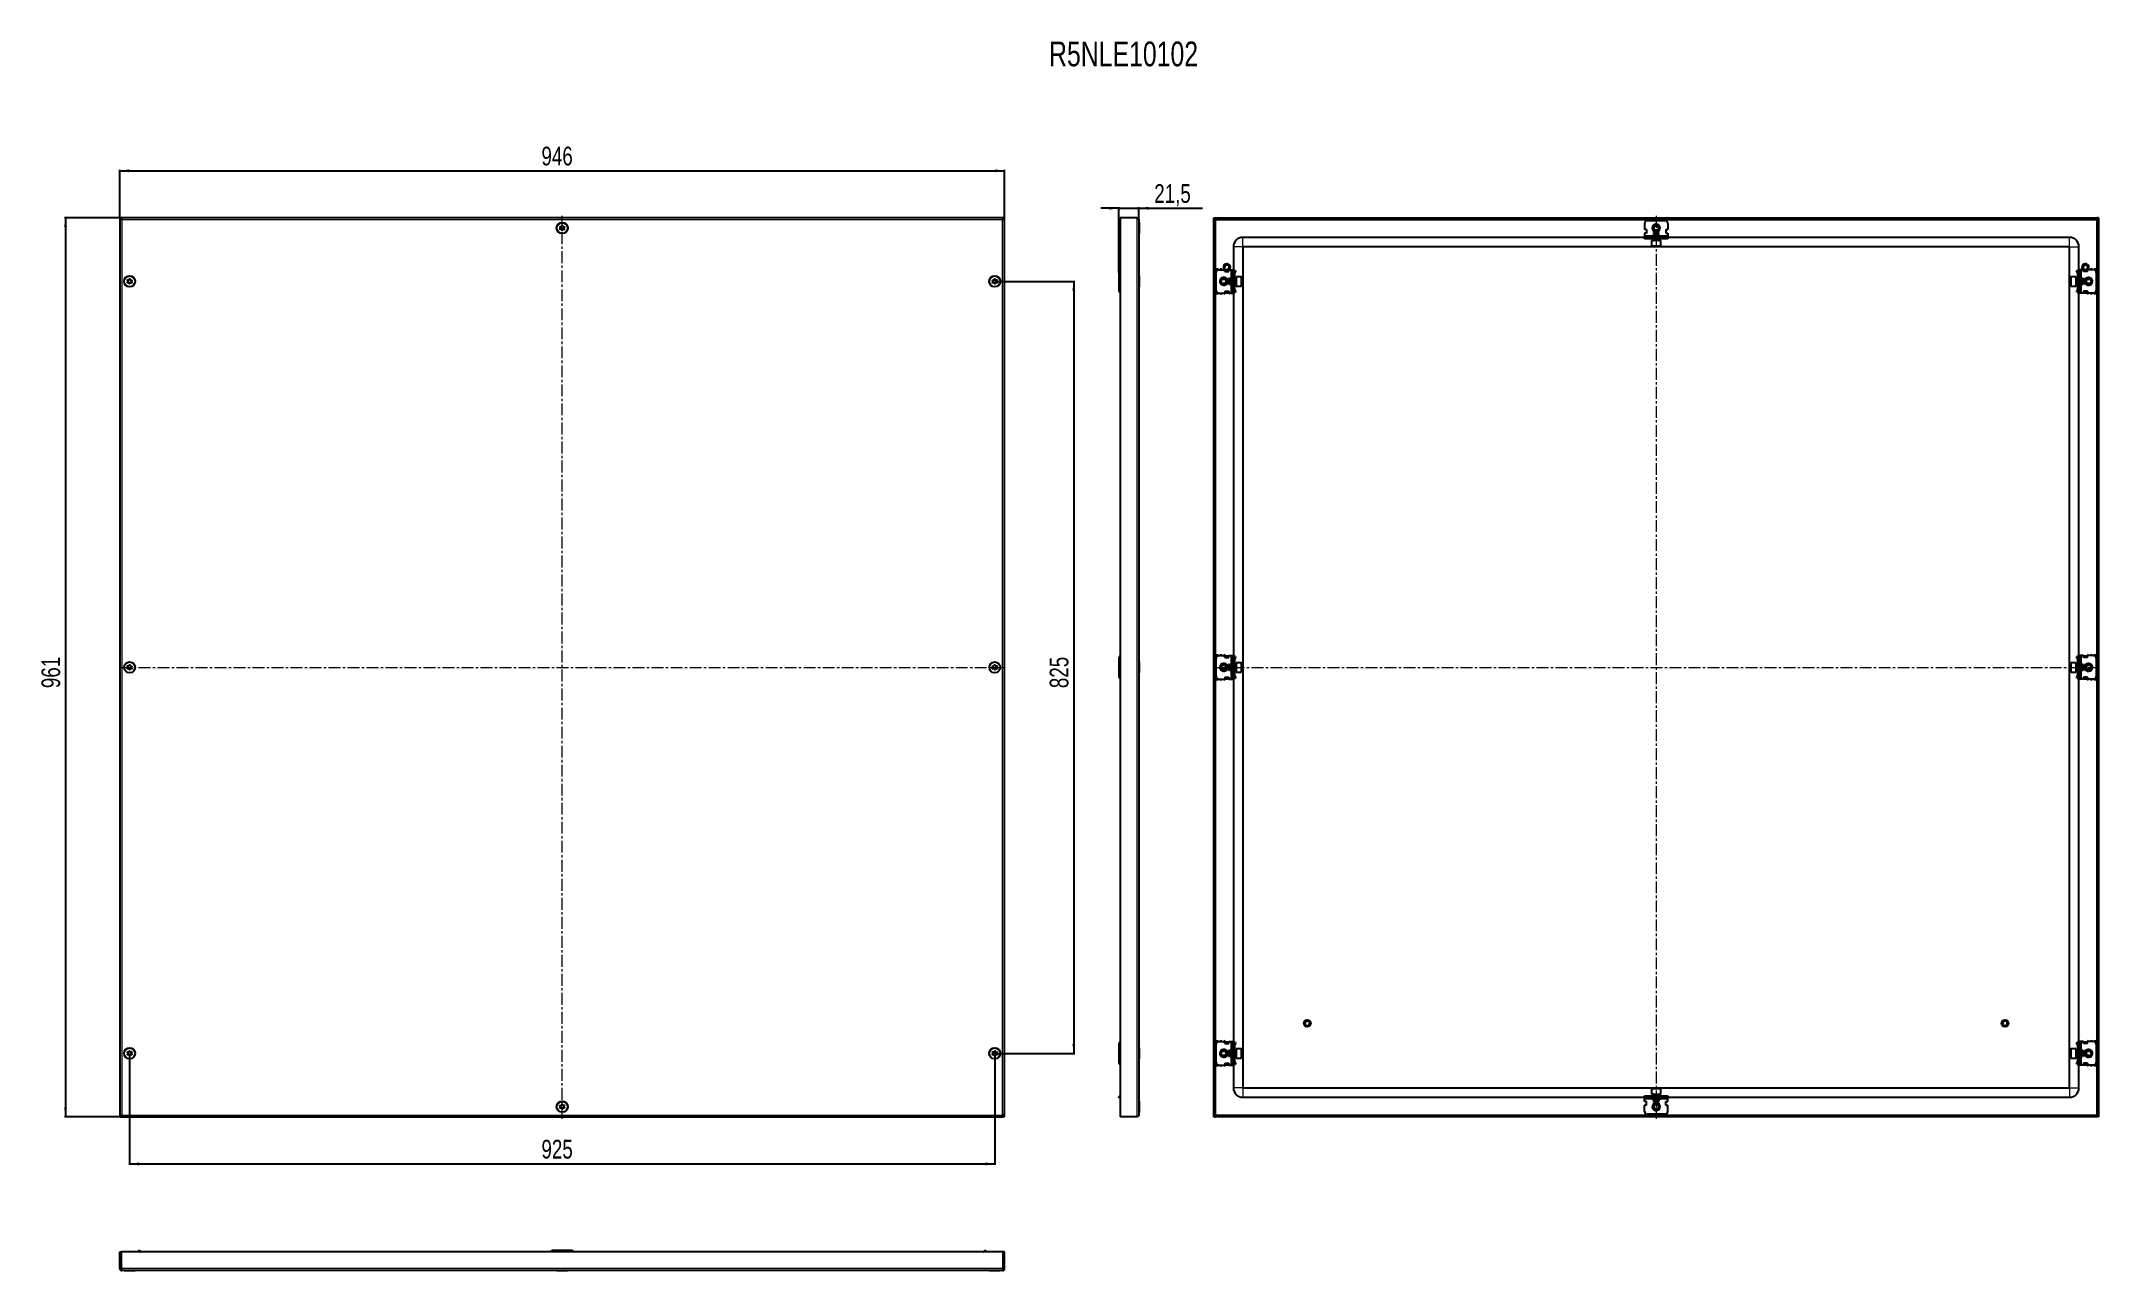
# Model space of a CAD drawing. Header units: millimetres. Extents: x -461 to 1739, y -353 to 961.
import ezdxf

# ---------------------------------------------------------------- set-up
doc = ezdxf.new("R2010")
doc.units = ezdxf.units.MM
doc.linetypes.add('CENTERX2', pattern=[20.32, 12.7, -2.54, 2.54, -2.54])
doc.layers.add('FORMAT', color=7, linetype='Continuous')
doc.styles.add('SLDTEXTSTYLE0', font='TXT', dxfattribs={"width": 0.75})
doc.dimstyles.new('SLDDIMSTYLE0', dxfattribs={"dimtxt": 20, "dimasz": 10, "dimexe": 0, "dimexo": 0.0625, "dimgap": 5, "dimtad": 2, "dimdec": 1, "dimrnd": 1e-09, "dimzin": 12, "dimdsep": 46, "dimtxsty": 'SLDTEXTSTYLE0', "dimsah": 1, "dimcen": 0.09, "dimadec": 0, "dimazin": 3, "dimtfac": 1, "dimtofl": 0, "dimtmove": 0, "dimatfit": 3, "dimfxl": 0, "dimfrac": 2, "dimtolj": 1, "dimtzin": 12, "dimarcsym": 0})
doc.dimstyles.new('SLDDIMSTYLE1', dxfattribs={"dimtxt": 20, "dimasz": 10, "dimexe": 0, "dimexo": 0.0625, "dimgap": 5, "dimtad": 2, "dimdec": 1, "dimrnd": 1e-09, "dimzin": 12, "dimdsep": 46, "dimtxsty": 'SLDTEXTSTYLE0', "dimsah": 1, "dimcen": 0.09, "dimadec": 0, "dimazin": 3, "dimtfac": 1, "dimtmove": 0, "dimatfit": 0, "dimfxl": 0, "dimfrac": 2, "dimtolj": 1, "dimtzin": 12, "dimarcsym": 0})

msp = doc.modelspace()

# ---------------------------------------------------------------- texts
at = {"layer": 'FORMAT', "insert": (616.82, 960.89), "char_height": 26.458, "attachment_point": 1, "style": 'SLDTEXTSTYLE0'}
msp.add_mtext('R5NLE10102', dxfattribs=at)

# ---------------------------------------------------------------- blocks, each defined once
blk = doc.blocks.new('_D')
at = {"layer": 'FORMAT'}
for p, q in [((-376.7, 772.6), (-376.7, 823.8)), ((-376.7, 822.8), (569.3, 822.8)), ((569.3, 772.6), (569.3, 823.8))]:
    blk.add_line(p, q, dxfattribs=at)
for points in [[(-376.7, 822.8), (-366.7, 821.2), (-366.7, 824.3)], [(569.3, 822.8), (559.3, 824.3), (559.3, 821.2)]]:
    blk.add_solid(points, dxfattribs=at)
at = {"layer": 'FORMAT', "insert": (74.1, 848.5), "char_height": 20, "attachment_point": 1, "style": 'SLDTEXTSTYLE0'}
blk.add_mtext('946', dxfattribs=at)
blk = doc.blocks.new('_D_1')
at = {"layer": 'FORMAT'}
for p, q in [((-375, 772.6), (-435.7, 772.6)), ((-434.7, 772.6), (-434.7, -188.4)), ((-375, -188.4), (-435.7, -188.4))]:
    blk.add_line(p, q, dxfattribs=at)
for points in [[(-434.7, 772.6), (-436.3, 762.6), (-433.2, 762.6)], [(-434.7, -188.4), (-433.2, -178.4), (-436.3, -178.4)]]:
    blk.add_solid(points, dxfattribs=at)
at = {"layer": 'FORMAT', "insert": (-460.5, 269.9), "char_height": 20, "attachment_point": 1, "rotation": 90, "style": 'SLDTEXTSTYLE0'}
blk.add_mtext('961', dxfattribs=at)
blk = doc.blocks.new('_D_2')
at = {"layer": 'FORMAT'}
for p, q in [((558.8, 704.6), (644.3, 704.6)), ((643.3, 704.6), (643.3, -120.4)), ((558.8, -120.4), (644.3, -120.4))]:
    blk.add_line(p, q, dxfattribs=at)
for points in [[(643.3, 704.6), (641.7, 694.6), (644.8, 694.6)], [(643.3, -120.4), (644.8, -110.4), (641.7, -110.4)]]:
    blk.add_solid(points, dxfattribs=at)
at = {"layer": 'FORMAT', "insert": (617.5, 269.9), "char_height": 20, "attachment_point": 1, "rotation": 90, "style": 'SLDTEXTSTYLE0'}
blk.add_mtext('825', dxfattribs=at)
blk = doc.blocks.new('_D_3')
at = {"layer": 'FORMAT'}
for p, q in [((-366.2, -120.4), (-366.2, -239.6)), ((558.8, -120.4), (558.8, -239.6)), ((-366.2, -238.6), (558.8, -238.6))]:
    blk.add_line(p, q, dxfattribs=at)
for points in [[(-366.2, -238.6), (-356.2, -240.1), (-356.2, -237)], [(558.8, -238.6), (548.8, -237), (548.8, -240.1)]]:
    blk.add_solid(points, dxfattribs=at)
at = {"layer": 'FORMAT', "insert": (74.1, -212.8), "char_height": 20, "attachment_point": 1, "style": 'SLDTEXTSTYLE0'}
blk.add_mtext('925', dxfattribs=at)
blk = doc.blocks.new('_D_4')
at = {"layer": 'FORMAT'}
for p, q in [((691.4, 782.8), (672.1, 782.8)), ((691.4, 714.1), (691.4, 783.8)), ((691.4, 782.8), (712.9, 782.8)), ((712.9, 770.5), (712.9, 783.8)), ((712.9, 782.8), (781, 782.8))]:
    blk.add_line(p, q, dxfattribs=at)
for points in [[(691.4, 782.8), (681.4, 784.3), (681.4, 781.2)], [(712.9, 782.8), (722.9, 781.2), (722.9, 784.3)]]:
    blk.add_solid(points, dxfattribs=at)
at = {"layer": 'FORMAT', "insert": (729.3, 808.5), "char_height": 20, "attachment_point": 1, "style": 'SLDTEXTSTYLE0'}
blk.add_mtext('21,5', dxfattribs=at)

# ---------------------------------------------------------------- dimensions: what is measured, and where the dimension line sits
at = {"layer": 'FORMAT'}
for base, p1, p2, dimstyle, picture, middle in [((569.27, 822.75), (-376.73, 772.59), (569.27, 772.59), 'SLDDIMSTYLE0', '_D', (96.27, 822.75)), ((712.87, 782.75), (691.37, 714.09), (712.87, 770.49), 'SLDDIMSTYLE1', '_D_4', (755.12, 782.75)), ((558.77, -238.58), (-366.23, -120.41), (558.77, -120.41), 'SLDDIMSTYLE0', '_D_3', (96.27, -238.58))]:
    dim = msp.add_linear_dim(base=base, p1=p1, p2=p2, dimstyle=dimstyle, dxfattribs=at)
    dim.commit()
    dim.dimension.update_dxf_attribs({"geometry": picture, "text_midpoint": middle, "dimtype": 160})
for base, p1, p2, picture, middle in [((-434.74, -188.41), (-375.03, 772.59), (-375.03, -188.41), '_D_1', (-434.74, 292.09)), ((643.27, -120.41), (558.77, 704.59), (558.77, -120.41), '_D_2', (643.27, 292.09))]:
    dim = msp.add_linear_dim(base=base, p1=p1, p2=p2, angle=90, dimstyle='SLDDIMSTYLE0', dxfattribs=at)
    dim.commit()
    dim.dimension.update_dxf_attribs({"geometry": picture, "text_midpoint": middle, "dimtype": 160})

# ---------------------------------------------------------------- linework, layer by layer
at = {"color": 7, "linetype": 'Continuous', "lineweight": 25}
for p, q in [((-376.73, 772.59), (-376.73, -188.41)), ((-376.73, 772.59), (-375.23, 772.59)), ((567.57, 772.59), (-375.03, 772.59)), ((-375.03, 771.47), (-375.03, 772.59)), ((567.57, 772.59), (567.57, 771.48)), ((569.27, 772.59), (567.77, 772.59)), ((569.27, -188.41), (569.27, 772.59)), ((692.87, 772.59), (692.87, -188.41)), ((710.77, 772.59), (692.87, 772.59)), ((712.87, 770.49), (712.87, -186.31)), ((792.92, -188.41), (792.92, 772.59)), ((792.92, 772.59), (794.42, 772.59)), ((794.42, -188.41), (794.42, 772.59)), ((794.62, 772.59), (1737.22, 772.59)), ((794.62, 771.09), (794.62, 772.59)), ((794.62, 771.09), (1737.22, 771.09)), ((1737.07, 771.09), (1736.82, 770.49)), ((1737.22, 771.09), (1737.22, 772.59)), ((1737.42, 772.59), (1737.42, -188.41)), ((1738.92, 772.59), (1737.42, 772.59)), ((1738.92, 772.59), (1738.92, -188.41)), ((691.37, 752.09), (692.87, 752.09)), ((691.37, 751.09), (691.37, 752.09)), ((691.37, 751.09), (692.37, 750.09)), ((692.87, 750.09), (692.37, 750.09)), ((713.12, 767.37), (712.87, 767.37)), ((712.87, 755.8), (713.12, 755.8)), ((713.12, 767.37), (713.12, 755.8)), ((1253.42, 751.59), (823.92, 751.59)), ((1253.42, 766.59), (1253.42, 760.09)), ((1255.42, 760.09), (1253.42, 760.09)), ((1253.42, 756.09), (1253.42, 753.59)), ((1255.42, 756.09), (1253.42, 756.09)), ((1253.42, 753.59), (1253.42, 752.09)), ((1253.42, 750.09), (1253.42, 752.09)), ((1253.42, 752.09), (1256.42, 752.09)), ((1254.19, 750.09), (1253.42, 750.09)), ((1277.66, 750.09), (1254.19, 750.09)), ((1255.42, 760.09), (1255.42, 756.09)), ((1256.42, 769.59), (1275.42, 769.59)), ((1256.42, 752.09), (1275.42, 752.09)), ((1256.42, 751.09), (1275.42, 751.09)), ((1260.92, 748.09), (1260.92, 742.69)), ((1270.92, 748.09), (1260.92, 748.09)), ((1261.92, 754.09), (1261.92, 752.59)), ((1261.92, 754.09), (1269.92, 754.09)), ((1263.48, 758.09), (1262.92, 757.53)), ((1262.92, 757.53), (1262.92, 757.47)), ((1268.92, 757.53), (1262.92, 757.53)), ((1262.92, 757.47), (1263.48, 757.09)), ((1263.4, 757.47), (1262.92, 757.47)), ((1263.48, 757.09), (1262.92, 756.7)), ((1262.92, 756.7), (1262.92, 756.47)), ((1263.4, 756.7), (1262.92, 756.7)), ((1262.92, 756.47), (1263.48, 756.09)), ((1263.4, 756.47), (1262.92, 756.47)), ((1263.48, 756.09), (1262.92, 755.7)), ((1262.92, 755.7), (1262.92, 755.47)), ((1263.4, 755.7), (1262.92, 755.7)), ((1262.92, 755.47), (1263.48, 755.09)), ((1263.4, 755.47), (1262.92, 755.47)), ((1263.48, 755.09), (1262.92, 754.7)), ((1262.92, 754.7), (1262.92, 754.47)), ((1263.4, 754.7), (1262.92, 754.7)), ((1262.92, 754.47), (1263.48, 754.09)), ((1263.4, 754.47), (1262.92, 754.47)), ((1263.48, 750.09), (1262.92, 749.7)), ((1262.92, 749.7), (1262.92, 749.47)), ((1263.4, 749.7), (1262.92, 749.7)), ((1262.92, 749.47), (1263.48, 749.09)), ((1263.4, 749.47), (1262.92, 749.47)), ((1263.48, 749.09), (1262.92, 748.7)), ((1262.92, 748.7), (1262.92, 748.34)), ((1263.4, 748.7), (1262.92, 748.7)), ((1268.92, 757.47), (1263.4, 757.47)), ((1268.92, 756.7), (1263.4, 756.7)), ((1268.92, 756.47), (1263.4, 756.47)), ((1268.92, 755.7), (1263.4, 755.7)), ((1268.92, 755.47), (1263.4, 755.47)), ((1268.92, 754.7), (1263.4, 754.7)), ((1268.92, 754.47), (1263.4, 754.47)), ((1268.92, 749.7), (1263.4, 749.7)), ((1268.92, 749.47), (1263.4, 749.47)), ((1268.92, 748.7), (1263.4, 748.7)), ((1268.37, 758.09), (1263.48, 758.09)), ((1263.86, 757.09), (1263.48, 757.09)), ((1263.86, 756.09), (1263.48, 756.09)), ((1263.86, 755.09), (1263.48, 755.09)), ((1263.86, 749.09), (1263.48, 749.09)), ((1268.37, 757.09), (1263.86, 757.09)), ((1268.37, 756.09), (1263.86, 756.09)), ((1268.37, 755.09), (1263.86, 755.09)), ((1268.37, 749.09), (1263.86, 749.09)), ((1268.92, 757.53), (1268.37, 758.09)), ((1268.37, 757.09), (1268.92, 757.47)), ((1268.92, 756.7), (1268.37, 757.09)), ((1268.37, 756.09), (1268.92, 756.47)), ((1268.92, 755.7), (1268.37, 756.09)), ((1268.37, 755.09), (1268.92, 755.47)), ((1268.92, 754.7), (1268.37, 755.09)), ((1268.37, 754.09), (1268.92, 754.47)), ((1268.92, 749.7), (1268.37, 750.09)), ((1268.37, 749.09), (1268.92, 749.47)), ((1268.92, 748.7), (1268.37, 749.09)), ((1268.92, 757.47), (1268.92, 757.53)), ((1268.92, 756.47), (1268.92, 756.7)), ((1268.92, 755.47), (1268.92, 755.7)), ((1268.92, 754.47), (1268.92, 754.7)), ((1268.92, 749.47), (1268.92, 749.7)), ((1268.92, 748.34), (1268.92, 748.7)), ((1269.92, 752.59), (1269.92, 754.09)), ((1270.92, 742.69), (1270.92, 748.09)), ((1275.42, 752.09), (1278.42, 752.09)), ((1276.42, 760.09), (1278.42, 760.09)), ((1276.42, 760.09), (1276.42, 756.09)), ((1276.42, 756.09), (1278.42, 756.09)), ((1278.42, 750.09), (1277.66, 750.09)), ((1278.42, 766.59), (1278.42, 760.09)), ((1278.42, 756.09), (1278.42, 753.59)), ((1278.42, 753.59), (1278.42, 752.09)), ((1278.42, 752.09), (1278.42, 750.09)), ((1707.92, 751.59), (1278.42, 751.59)), ((813.92, 741.59), (813.92, 717.09)), ((823.92, 741.59), (823.92, -157.41)), ((1707.92, 741.59), (823.92, 741.59)), ((1270.32, 742.09), (1261.52, 742.09)), ((1707.92, -157.41), (1707.92, 741.59)), ((1717.92, 717.09), (1717.92, 741.59)), ((691.37, 714.09), (691.37, 695.09)), ((713.12, 710.37), (712.87, 710.37)), ((713.12, 710.37), (713.12, 709.65)), ((713.12, 709.65), (713.12, 698.8)), ((795.42, 695.09), (795.42, 714.09)), ((796.42, 717.34), (796.42, 716.32)), ((798.42, 717.09), (804.92, 717.09)), ((803.93, 719.68), (803.92, 719.63)), ((803.93, 719.68), (803.95, 719.93)), ((803.94, 719.89), (803.93, 719.84)), ((803.93, 719.48), (803.95, 719.71)), ((803.93, 719.48), (803.93, 719.43)), ((803.94, 719.28), (803.95, 719.23)), ((803.97, 720.09), (803.96, 720.04)), ((803.97, 719.09), (803.97, 719.04)), ((804.01, 720.29), (804, 720.24)), ((804, 718.9), (804.01, 718.86)), ((804.01, 720.29), (804.08, 720.53)), ((804.06, 720.48), (804.05, 720.43)), ((804.05, 718.72), (804.06, 718.68)), ((804.11, 718.55), (804.11, 718.54)), ((804.7, 717.57), (804.73, 717.54)), ((804.83, 717.44), (804.87, 717.4)), ((804.92, 715.09), (804.92, 717.09)), ((805.17, 716.27), (804.92, 716.41)), ((804.92, 715.09), (808.92, 715.09)), ((805.14, 717.17), (804.94, 717.36)), ((804.98, 717.3), (805.02, 717.27)), ((805.12, 715.09), (805.12, 716.3)), ((805.14, 717.17), (805.19, 717.14)), ((805.17, 716.71), (805.52, 716.95)), ((805.67, 716.71), (805.17, 716.35)), ((805.17, 716.35), (805.17, 716.71)), ((805.17, 715.44), (805.17, 716.35)), ((805.17, 715.09), (805.17, 715.44)), ((805.3, 722.11), (805.5, 722.22)), ((805.32, 717.05), (805.36, 717.03)), ((805.48, 722.21), (805.43, 722.19)), ((805.48, 722.14), (805.43, 722.19)), ((805.48, 722.21), (805.7, 722.29)), ((805.49, 716.95), (805.53, 716.93)), ((805.66, 722.31), (805.62, 722.29)), ((805.67, 716.71), (806.08, 716.71)), ((805.85, 722.39), (805.8, 722.37)), ((806.03, 716.72), (805.83, 716.83)), ((805.85, 722.39), (806.08, 722.46)), ((805.85, 716.79), (805.89, 716.77)), ((806.04, 722.45), (806, 722.44)), ((806.03, 716.72), (806.07, 716.71)), ((806.23, 722.51), (806.19, 722.49)), ((806.21, 716.67), (806.25, 716.66)), ((807.12, 722.58), (806.38, 722.51)), ((807.48, 707.59), (806.92, 707.03)), ((806.92, 707.03), (806.92, 703.27)), ((807.37, 716.62), (807.19, 716.6)), ((807.54, 707.59), (807.48, 707.59)), ((807.48, 707.59), (807.48, 702.97)), ((807.52, 716.65), (807.57, 716.66)), ((807.92, 707.03), (807.54, 707.59)), ((807.54, 707.59), (807.54, 707.11)), ((807.54, 707.11), (807.54, 701.59)), ((807.9, 716.75), (807.62, 716.69)), ((807.76, 716.71), (808.17, 716.71)), ((808.31, 707.59), (807.92, 707.03)), ((807.92, 707.03), (807.92, 706.65)), ((807.92, 706.65), (807.92, 702.14)), ((808.67, 716.35), (808.17, 716.71)), ((808.46, 717.01), (808.19, 716.89)), ((808.27, 716.99), (808.67, 716.71)), ((808.54, 707.59), (808.31, 707.59)), ((808.31, 707.59), (808.31, 707.11)), ((808.31, 707.11), (808.31, 701.59)), ((808.92, 707.03), (808.54, 707.59)), ((808.54, 707.59), (808.54, 707.11)), ((808.54, 707.11), (808.54, 701.59)), ((808.62, 722.06), (808.58, 722.09)), ((808.67, 716.71), (808.67, 716.35)), ((808.92, 716.41), (808.67, 716.27)), ((808.67, 716.35), (808.67, 715.44)), ((808.67, 715.44), (808.67, 715.09)), ((808.79, 721.94), (808.75, 721.97)), ((808.94, 721.81), (808.91, 721.84)), ((808.92, 715.09), (808.92, 717.09)), ((808.92, 717.09), (811.42, 717.09)), ((809.31, 707.59), (808.92, 707.03)), ((808.92, 707.03), (808.92, 706.65)), ((808.92, 706.65), (808.92, 702.14)), ((809.19, 717.62), (809.03, 717.49)), ((809.09, 721.67), (809.05, 721.7)), ((809.09, 721.67), (809.2, 721.53)), ((809.2, 721.54), (809.18, 721.56)), ((809.22, 720.45), (809.38, 720.04)), ((809.54, 707.59), (809.31, 707.59)), ((809.31, 707.59), (809.31, 707.11)), ((809.31, 707.11), (809.31, 701.59)), ((809.92, 707.03), (809.54, 707.59)), ((809.54, 707.59), (809.54, 707.11)), ((809.54, 707.11), (809.54, 701.59)), ((809.69, 718.47), (809.59, 718.28)), ((809.71, 718.47), (809.6, 718.29)), ((809.76, 718.61), (809.77, 718.65)), ((809.82, 718.79), (809.83, 718.83)), ((809.92, 719.39), (809.86, 719.08)), ((809.86, 718.98), (809.87, 719.03)), ((809.9, 719.18), (809.9, 719.23)), ((809.92, 719.59), (809.92, 719.58)), ((809.92, 719.39), (809.92, 719.44)), ((810.31, 707.59), (809.92, 707.03)), ((809.92, 707.03), (809.92, 706.65)), ((809.92, 706.65), (809.92, 702.14)), ((810.54, 707.59), (810.31, 707.59)), ((810.31, 707.59), (810.31, 707.11)), ((810.31, 707.11), (810.31, 701.59)), ((810.92, 707.03), (810.54, 707.59)), ((810.54, 707.59), (810.54, 707.11)), ((810.54, 707.11), (810.54, 701.59)), ((812.42, 708.59), (810.92, 708.59)), ((810.92, 700.59), (810.92, 708.59)), ((811.42, 717.09), (812.92, 717.09)), ((812.92, 714.09), (812.92, 717.09)), ((812.92, 717.09), (814.92, 717.09)), ((812.92, 695.09), (812.92, 714.09)), ((813.92, 695.09), (813.92, 714.09)), ((814.92, 717.09), (814.92, 716.32)), ((814.92, 716.32), (814.92, 692.85)), ((814.92, 716), (815.13, 715.79)), ((815.42, 713.34), (814.92, 713.34)), ((814.92, 709.84), (814.92, 713.34)), ((815.42, 709.84), (814.92, 709.84)), ((815.31, 707.59), (814.92, 707.03)), ((815.54, 707.59), (815.31, 707.59)), ((815.31, 707.59), (815.31, 707.11)), ((815.31, 707.11), (815.31, 701.59)), ((815.42, 715.09), (815.42, 714.63)), ((815.42, 709.84), (815.42, 713.34)), ((815.42, 707.59), (815.42, 709.84)), ((815.51, 714.75), (816.49, 715.73)), ((815.86, 714.4), (815.51, 714.75)), ((815.92, 707.03), (815.54, 707.59)), ((815.54, 707.59), (815.54, 707.11)), ((815.54, 707.11), (815.54, 701.59)), ((815.86, 714.4), (816.84, 715.37)), ((816.31, 707.59), (815.92, 707.03)), ((815.92, 707.03), (815.92, 706.65)), ((815.92, 706.65), (815.92, 702.14)), ((816.67, 707.59), (816.31, 707.59)), ((816.31, 707.59), (816.31, 707.11)), ((816.31, 707.11), (816.31, 701.59)), ((816.49, 715.73), (816.84, 715.37)), ((822.32, 709.59), (816.92, 709.59)), ((816.92, 709.59), (816.92, 701.89)), ((822.92, 708.99), (822.92, 702.22)), ((1708.92, 700.19), (1708.92, 708.99)), ((1714.92, 709.59), (1709.52, 709.59)), ((1714.92, 699.59), (1714.92, 709.59)), ((1715.36, 715.73), (1715.01, 715.37)), ((1715.99, 714.4), (1715.01, 715.37)), ((1715.54, 707.59), (1715.17, 707.59)), ((1716.34, 714.75), (1715.36, 715.73)), ((1715.92, 707.03), (1715.54, 707.59)), ((1715.54, 707.11), (1715.54, 707.59)), ((1715.54, 701.59), (1715.54, 707.11)), ((1716.31, 707.59), (1715.92, 707.03)), ((1715.92, 706.65), (1715.92, 707.03)), ((1715.92, 702.14), (1715.92, 706.65)), ((1715.99, 714.4), (1716.34, 714.75)), ((1716.54, 707.59), (1716.31, 707.59)), ((1716.31, 707.11), (1716.31, 707.59)), ((1716.31, 701.59), (1716.31, 707.11)), ((1716.42, 715.09), (1716.42, 714.69)), ((1716.42, 713.34), (1716.92, 713.34)), ((1716.42, 713.34), (1716.42, 709.84)), ((1716.92, 709.84), (1716.42, 709.84)), ((1716.42, 709.84), (1716.42, 707.59)), ((1716.92, 707.03), (1716.54, 707.59)), ((1716.54, 707.11), (1716.54, 707.59)), ((1716.54, 701.59), (1716.54, 707.11)), ((1716.72, 715.79), (1716.92, 716)), ((1716.92, 717.09), (1718.92, 717.09)), ((1716.92, 716.32), (1716.92, 717.09)), ((1716.92, 692.85), (1716.92, 716.32)), ((1716.92, 713.34), (1716.92, 709.84)), ((1717.92, 714.09), (1717.92, 695.09)), ((1718.92, 717.09), (1718.92, 714.09)), ((1720.42, 717.09), (1718.92, 717.09)), ((1718.92, 714.09), (1718.92, 695.09)), ((1720.92, 708.59), (1719.42, 708.59)), ((1722.92, 717.09), (1720.42, 717.09)), ((1720.92, 708.59), (1720.92, 700.59)), ((1721.31, 707.59), (1720.92, 707.03)), ((1721.54, 707.59), (1721.31, 707.59)), ((1721.31, 707.11), (1721.31, 707.59)), ((1721.31, 701.59), (1721.31, 707.11)), ((1721.92, 707.03), (1721.54, 707.59)), ((1721.54, 707.11), (1721.54, 707.59)), ((1721.54, 701.59), (1721.54, 707.11)), ((1721.93, 719.68), (1721.92, 719.63)), ((1722.31, 707.59), (1721.92, 707.03)), ((1721.92, 706.65), (1721.92, 707.03)), ((1721.92, 702.14), (1721.92, 706.65)), ((1721.93, 719.68), (1721.95, 719.93)), ((1721.94, 719.89), (1721.93, 719.84)), ((1721.93, 719.48), (1721.95, 719.71)), ((1721.93, 719.48), (1721.93, 719.43)), ((1721.94, 719.28), (1721.95, 719.23)), ((1721.97, 720.09), (1721.96, 720.04)), ((1721.97, 719.09), (1721.97, 719.04)), ((1722.01, 720.29), (1722, 720.24)), ((1722, 718.9), (1722.01, 718.86)), ((1722.01, 720.29), (1722.08, 720.53)), ((1722.06, 720.48), (1722.05, 720.43)), ((1722.05, 718.72), (1722.06, 718.68)), ((1722.11, 718.55), (1722.11, 718.54)), ((1722.54, 707.59), (1722.31, 707.59)), ((1722.31, 707.11), (1722.31, 707.59)), ((1722.31, 701.59), (1722.31, 707.11)), ((1722.92, 707.03), (1722.54, 707.59)), ((1722.54, 707.11), (1722.54, 707.59)), ((1722.54, 701.59), (1722.54, 707.11)), ((1722.72, 721.62), (1722.69, 721.59)), ((1722.7, 717.57), (1722.73, 717.54)), ((1722.83, 717.44), (1722.87, 717.4)), ((1722.92, 715.09), (1722.92, 717.09)), ((1723.17, 716.27), (1722.92, 716.41)), ((1726.92, 715.09), (1722.92, 715.09)), ((1723.31, 707.59), (1722.92, 707.03)), ((1722.92, 706.65), (1722.92, 707.03)), ((1722.92, 702.14), (1722.92, 706.65)), ((1722.99, 721.88), (1722.95, 721.85)), ((1722.98, 717.3), (1723.02, 717.27)), ((1723.14, 717.17), (1723.19, 717.14)), ((1723.17, 716.71), (1723.52, 716.95)), ((1723.67, 716.71), (1723.17, 716.35)), ((1723.17, 716.35), (1723.17, 716.71)), ((1723.17, 715.44), (1723.17, 716.35)), ((1723.17, 715.09), (1723.17, 715.44)), ((1723.3, 722.11), (1723.5, 722.22)), ((1723.54, 707.59), (1723.31, 707.59)), ((1723.31, 707.11), (1723.31, 707.59)), ((1723.31, 701.59), (1723.31, 707.11)), ((1723.32, 717.05), (1723.36, 717.03)), ((1723.48, 722.21), (1723.43, 722.19)), ((1723.48, 722.14), (1723.43, 722.19)), ((1723.48, 722.21), (1723.7, 722.29)), ((1723.49, 716.95), (1723.53, 716.93)), ((1723.92, 707.03), (1723.54, 707.59)), ((1723.54, 707.11), (1723.54, 707.59)), ((1723.54, 701.59), (1723.54, 707.11)), ((1723.66, 722.31), (1723.62, 722.29)), ((1723.67, 716.71), (1724.08, 716.71)), ((1723.85, 722.39), (1723.8, 722.37)), ((1723.85, 722.39), (1724.08, 722.46)), ((1723.85, 716.79), (1723.89, 716.77)), ((1724.31, 707.59), (1723.92, 707.03)), ((1723.92, 706.65), (1723.92, 707.03)), ((1723.92, 702.14), (1723.92, 706.65)), ((1724.04, 722.45), (1724, 722.44)), ((1724.03, 716.72), (1724.07, 716.71)), ((1724.23, 722.51), (1724.19, 722.49)), ((1724.21, 716.67), (1724.25, 716.66)), ((1724.37, 707.59), (1724.31, 707.59)), ((1724.31, 707.11), (1724.31, 707.59)), ((1724.31, 701.59), (1724.31, 707.11)), ((1724.92, 707.03), (1724.37, 707.59)), ((1724.37, 701.59), (1724.37, 707.59)), ((1725.12, 722.58), (1724.38, 722.51)), ((1724.92, 702.14), (1724.92, 707.03)), ((1725.37, 716.62), (1725.19, 716.6)), ((1725.52, 716.65), (1725.57, 716.66)), ((1725.9, 716.75), (1725.71, 716.71)), ((1725.76, 716.71), (1726.17, 716.71)), ((1726.67, 716.35), (1726.17, 716.71)), ((1726.46, 717.01), (1726.19, 716.89)), ((1726.27, 716.99), (1726.67, 716.71)), ((1726.62, 722.06), (1726.58, 722.09)), ((1726.67, 716.71), (1726.67, 716.35)), ((1726.67, 716.35), (1726.67, 715.44)), ((1726.67, 715.44), (1726.67, 715.09)), ((1726.92, 716.41), (1726.72, 716.3)), ((1726.72, 716.3), (1726.72, 715.09)), ((1726.79, 721.94), (1726.75, 721.97)), ((1726.94, 721.81), (1726.91, 721.84)), ((1726.92, 715.09), (1726.92, 717.09)), ((1733.42, 717.09), (1726.92, 717.09)), ((1727.19, 717.62), (1727.03, 717.49)), ((1727.09, 721.67), (1727.05, 721.7)), ((1727.16, 717.65), (1727.05, 717.47)), ((1727.09, 721.67), (1727.2, 721.53)), ((1727.2, 721.54), (1727.18, 721.56)), ((1727.22, 720.45), (1727.38, 720.04)), ((1727.69, 718.47), (1727.59, 718.28)), ((1727.71, 718.47), (1727.6, 718.29)), ((1727.76, 718.61), (1727.77, 718.65)), ((1727.82, 718.79), (1727.83, 718.83)), ((1727.87, 720.18), (1727.86, 720.22)), ((1727.92, 719.39), (1727.86, 719.08)), ((1727.86, 718.98), (1727.87, 719.03)), ((1727.9, 719.18), (1727.9, 719.23)), ((1727.92, 719.59), (1727.92, 719.58)), ((1727.92, 719.39), (1727.92, 719.44)), ((1735.42, 716.32), (1735.42, 717.34)), ((1736.42, 714.09), (1736.42, 695.09)), ((712.87, 698.8), (713.12, 698.8)), ((796.42, 692.85), (796.42, 691.84)), ((798.42, 692.09), (804.92, 692.09)), ((804.42, 692.09), (804.42, 691.84)), ((804.92, 694.09), (804.92, 692.09)), ((804.92, 694.09), (808.92, 694.09)), ((804.92, 692.2), (805.12, 692.2)), ((805.12, 692.2), (805.12, 694.09)), ((805.17, 693.73), (805.17, 694.09)), ((805.17, 692.82), (805.17, 693.73)), ((805.17, 692.82), (805.67, 692.47)), ((805.17, 692.47), (805.17, 692.82)), ((805.67, 692.11), (805.17, 692.47)), ((808.17, 692.47), (805.67, 692.47)), ((805.67, 692.47), (805.67, 692.11)), ((808.17, 692.11), (805.67, 692.11)), ((806.92, 703.27), (806.92, 702.14)), ((806.92, 702.14), (807.48, 701.59)), ((807.48, 702.97), (807.48, 701.59)), ((807.48, 701.59), (807.54, 701.59)), ((807.54, 701.59), (807.92, 702.14)), ((807.92, 702.14), (808.31, 701.59)), ((808.17, 692.47), (808.67, 692.82)), ((808.17, 692.11), (808.17, 692.47)), ((808.67, 692.47), (808.17, 692.11)), ((808.31, 701.59), (808.54, 701.59)), ((808.54, 701.59), (808.92, 702.14)), ((808.67, 694.09), (808.67, 693.73)), ((808.67, 693.73), (808.67, 692.82)), ((808.67, 692.82), (808.67, 692.47)), ((808.92, 702.14), (809.31, 701.59)), ((808.92, 694.09), (808.92, 692.09)), ((808.92, 692.09), (811.42, 692.09)), ((809.31, 701.59), (809.54, 701.59)), ((809.54, 701.59), (809.92, 702.14)), ((809.92, 702.14), (810.31, 701.59)), ((810.31, 701.59), (810.54, 701.59)), ((810.54, 701.59), (810.92, 702.14)), ((810.92, 700.59), (812.42, 700.59)), ((811.42, 692.09), (812.92, 692.09)), ((812.92, 692.09), (812.92, 695.09)), ((814.92, 692.09), (812.92, 692.09)), ((813.92, 692.09), (813.92, 304.59)), ((814.92, 702.14), (815.31, 701.59)), ((814.92, 699.34), (815.42, 699.34)), ((814.92, 695.84), (814.92, 699.34)), ((815.42, 695.84), (814.92, 695.84)), ((815.13, 693.38), (814.92, 693.17)), ((814.92, 692.85), (814.92, 692.09)), ((815.31, 701.59), (815.54, 701.59)), ((815.42, 699.34), (815.42, 701.59)), ((815.42, 695.84), (815.42, 699.34)), ((815.42, 694.09), (815.42, 694.48)), ((815.86, 694.78), (815.51, 694.42)), ((815.51, 694.42), (816.49, 693.45)), ((815.54, 701.59), (815.92, 702.14)), ((815.86, 694.78), (816.84, 693.8)), ((815.92, 702.14), (816.31, 701.59)), ((816.31, 701.59), (816.67, 701.59)), ((816.49, 693.45), (816.84, 693.8)), ((816.92, 701.89), (816.92, 699.59)), ((816.92, 699.59), (822.32, 699.59)), ((822.92, 702.22), (822.92, 700.19)), ((1709.52, 699.59), (1714.92, 699.59)), ((1715.99, 694.78), (1715.01, 693.8)), ((1715.36, 693.45), (1715.01, 693.8)), ((1715.17, 701.59), (1715.54, 701.59)), ((1716.34, 694.42), (1715.36, 693.45)), ((1715.54, 701.59), (1715.92, 702.14)), ((1715.92, 702.14), (1716.31, 701.59)), ((1715.99, 694.78), (1716.34, 694.42)), ((1716.31, 701.59), (1716.54, 701.59)), ((1716.42, 701.59), (1716.42, 699.34)), ((1716.42, 699.34), (1716.42, 695.84)), ((1716.42, 699.34), (1716.92, 699.34)), ((1716.42, 695.84), (1716.92, 695.84)), ((1716.42, 694.09), (1716.42, 694.55)), ((1716.54, 701.59), (1716.92, 702.14)), ((1716.92, 693.17), (1716.72, 693.38)), ((1716.92, 699.34), (1716.92, 695.84)), ((1716.92, 692.09), (1716.92, 692.85)), ((1718.92, 692.09), (1716.92, 692.09)), ((1717.92, 304.59), (1717.92, 692.09)), ((1718.92, 695.09), (1718.92, 692.09)), ((1720.42, 692.09), (1718.92, 692.09)), ((1719.42, 700.59), (1720.92, 700.59)), ((1722.92, 692.09), (1720.42, 692.09)), ((1720.92, 702.14), (1721.31, 701.59)), ((1721.31, 701.59), (1721.54, 701.59)), ((1721.54, 701.59), (1721.92, 702.14)), ((1721.92, 702.14), (1722.31, 701.59)), ((1722.31, 701.59), (1722.54, 701.59)), ((1722.54, 701.59), (1722.92, 702.14)), ((1722.92, 702.14), (1723.31, 701.59)), ((1726.92, 694.09), (1722.92, 694.09)), ((1722.92, 694.09), (1722.92, 692.09)), ((1723.17, 693.73), (1723.17, 694.09)), ((1723.17, 692.82), (1723.17, 693.73)), ((1723.17, 692.47), (1723.17, 692.82)), ((1723.17, 692.82), (1723.67, 692.47)), ((1723.67, 692.11), (1723.17, 692.47)), ((1723.31, 701.59), (1723.54, 701.59)), ((1723.54, 701.59), (1723.92, 702.14)), ((1723.67, 692.47), (1723.67, 692.11)), ((1726.17, 692.47), (1723.67, 692.47)), ((1726.17, 692.11), (1723.67, 692.11)), ((1723.92, 702.14), (1724.31, 701.59)), ((1724.31, 701.59), (1724.37, 701.59)), ((1724.37, 701.59), (1724.92, 702.14)), ((1726.17, 692.47), (1726.67, 692.82)), ((1726.17, 692.11), (1726.17, 692.47)), ((1726.67, 692.47), (1726.17, 692.11)), ((1726.67, 694.09), (1726.67, 693.73)), ((1726.67, 693.73), (1726.67, 692.82)), ((1726.67, 692.82), (1726.67, 692.47)), ((1726.72, 694.09), (1726.72, 692.2)), ((1726.72, 692.2), (1726.92, 692.2)), ((1726.92, 694.09), (1726.92, 692.09)), ((1733.42, 692.09), (1726.92, 692.09)), ((1727.42, 691.84), (1727.42, 692.09)), ((1735.42, 691.84), (1735.42, 692.85)), ((691.37, 301.59), (691.37, 282.59)), ((713.12, 297.87), (712.87, 297.87)), ((712.87, 286.3), (713.12, 286.3)), ((713.12, 297.87), (713.12, 297.15)), ((713.12, 297.15), (713.12, 286.3)), ((795.42, 282.59), (795.42, 301.59)), ((796.42, 304.84), (796.42, 303.82)), ((798.42, 304.59), (804.92, 304.59)), ((804.42, 304.84), (804.42, 304.59)), ((804.92, 302.59), (804.92, 304.59)), ((805.12, 304.47), (804.92, 304.47)), ((804.92, 302.59), (808.92, 302.59)), ((805.12, 302.59), (805.12, 304.47)), ((805.17, 304.21), (805.67, 304.56)), ((805.67, 304.21), (805.17, 303.85)), ((805.17, 303.85), (805.17, 304.21)), ((805.17, 302.94), (805.17, 303.85)), ((805.17, 302.59), (805.17, 302.94)), ((805.67, 304.56), (805.67, 304.21)), ((805.67, 304.56), (808.17, 304.56)), ((805.67, 304.21), (808.17, 304.21)), ((807.48, 295.09), (806.92, 294.53)), ((806.92, 294.53), (806.92, 290.77)), ((806.92, 290.77), (806.92, 289.64)), ((806.92, 289.64), (807.48, 289.09)), ((807.54, 295.09), (807.48, 295.09)), ((807.48, 295.09), (807.48, 290.47)), ((807.48, 290.47), (807.48, 289.09)), ((807.48, 289.09), (807.54, 289.09)), ((807.92, 294.53), (807.54, 295.09)), ((807.54, 295.09), (807.54, 294.61)), ((807.54, 294.61), (807.54, 289.09)), ((807.54, 289.09), (807.92, 289.64)), ((808.31, 295.09), (807.92, 294.53)), ((807.92, 294.53), (807.92, 294.15)), ((807.92, 294.15), (807.92, 289.64)), ((807.92, 289.64), (808.31, 289.09)), ((808.17, 304.21), (808.17, 304.56)), ((808.17, 304.56), (808.67, 304.21)), ((808.67, 303.85), (808.17, 304.21)), ((808.54, 295.09), (808.31, 295.09)), ((808.31, 295.09), (808.31, 294.61)), ((808.31, 294.61), (808.31, 289.09)), ((808.31, 289.09), (808.54, 289.09)), ((808.92, 294.53), (808.54, 295.09)), ((808.54, 295.09), (808.54, 294.61)), ((808.54, 294.61), (808.54, 289.09)), ((808.54, 289.09), (808.92, 289.64)), ((808.67, 304.21), (808.67, 303.85)), ((808.67, 303.85), (808.67, 302.94)), ((808.67, 302.94), (808.67, 302.59)), ((808.92, 302.59), (808.92, 304.59)), ((808.92, 304.59), (811.42, 304.59)), ((809.31, 295.09), (808.92, 294.53)), ((808.92, 294.53), (808.92, 294.15)), ((808.92, 294.15), (808.92, 289.64)), ((808.92, 289.64), (809.31, 289.09)), ((809.54, 295.09), (809.31, 295.09)), ((809.31, 295.09), (809.31, 294.61)), ((809.31, 294.61), (809.31, 289.09)), ((809.31, 289.09), (809.54, 289.09)), ((809.92, 294.53), (809.54, 295.09)), ((809.54, 295.09), (809.54, 294.61)), ((809.54, 294.61), (809.54, 289.09)), ((809.54, 289.09), (809.92, 289.64)), ((810.31, 295.09), (809.92, 294.53)), ((809.92, 294.53), (809.92, 294.15)), ((809.92, 294.15), (809.92, 289.64)), ((809.92, 289.64), (810.31, 289.09)), ((810.54, 295.09), (810.31, 295.09)), ((810.31, 295.09), (810.31, 294.61)), ((810.31, 294.61), (810.31, 289.09)), ((810.31, 289.09), (810.54, 289.09)), ((810.92, 294.53), (810.54, 295.09)), ((810.54, 295.09), (810.54, 294.61)), ((810.54, 294.61), (810.54, 289.09)), ((810.54, 289.09), (810.92, 289.64)), ((812.42, 296.09), (810.92, 296.09)), ((810.92, 288.09), (810.92, 296.09)), ((810.92, 288.09), (812.42, 288.09)), ((811.42, 304.59), (812.92, 304.59)), ((812.92, 301.59), (812.92, 304.59)), ((812.92, 304.59), (814.92, 304.59)), ((812.92, 282.59), (812.92, 301.59)), ((813.92, 282.59), (813.92, 301.59)), ((814.92, 304.59), (814.92, 303.82)), ((814.92, 303.82), (814.92, 280.35)), ((814.92, 303.5), (815.13, 303.29)), ((815.42, 300.84), (814.92, 300.84)), ((814.92, 297.34), (814.92, 300.84)), ((815.42, 297.34), (814.92, 297.34)), ((815.31, 295.09), (814.92, 294.53)), ((814.92, 289.64), (815.31, 289.09)), ((814.92, 286.84), (815.42, 286.84)), ((814.92, 283.34), (814.92, 286.84)), ((815.54, 295.09), (815.31, 295.09)), ((815.31, 295.09), (815.31, 294.61)), ((815.31, 294.61), (815.31, 289.09)), ((815.31, 289.09), (815.54, 289.09)), ((815.42, 302.59), (815.42, 302.13)), ((815.42, 297.34), (815.42, 300.84)), ((815.42, 295.09), (815.42, 297.34)), ((815.42, 286.84), (815.42, 289.09)), ((815.42, 283.34), (815.42, 286.84)), ((815.51, 302.25), (816.49, 303.23)), ((815.86, 301.9), (815.51, 302.25)), ((815.92, 294.53), (815.54, 295.09)), ((815.54, 295.09), (815.54, 294.61)), ((815.54, 294.61), (815.54, 289.09)), ((815.54, 289.09), (815.92, 289.64)), ((815.86, 301.9), (816.84, 302.87)), ((816.31, 295.09), (815.92, 294.53)), ((815.92, 294.53), (815.92, 294.15)), ((815.92, 294.15), (815.92, 289.64)), ((815.92, 289.64), (816.31, 289.09)), ((816.67, 295.09), (816.31, 295.09)), ((816.31, 295.09), (816.31, 294.61)), ((816.31, 294.61), (816.31, 289.09)), ((816.31, 289.09), (816.67, 289.09)), ((816.49, 303.23), (816.84, 302.87)), ((822.32, 297.09), (816.92, 297.09)), ((816.92, 297.09), (816.92, 289.39)), ((816.92, 289.39), (816.92, 287.09)), ((816.92, 287.09), (822.32, 287.09)), ((822.92, 296.49), (822.92, 289.72)), ((822.92, 289.72), (822.92, 287.69)), ((1708.92, 287.69), (1708.92, 296.49)), ((1714.92, 297.09), (1709.52, 297.09)), ((1709.52, 287.09), (1714.92, 287.09)), ((1714.92, 287.09), (1714.92, 297.09)), ((1715.36, 303.23), (1715.01, 302.87)), ((1715.99, 301.9), (1715.01, 302.87)), ((1715.54, 295.09), (1715.17, 295.09)), ((1715.17, 289.09), (1715.54, 289.09)), ((1716.34, 302.25), (1715.36, 303.23)), ((1715.92, 294.53), (1715.54, 295.09)), ((1715.54, 294.61), (1715.54, 295.09)), ((1715.54, 289.09), (1715.54, 294.61)), ((1715.54, 289.09), (1715.92, 289.64)), ((1716.31, 295.09), (1715.92, 294.53)), ((1715.92, 294.15), (1715.92, 294.53)), ((1715.92, 289.64), (1715.92, 294.15)), ((1715.92, 289.64), (1716.31, 289.09)), ((1715.99, 301.9), (1716.34, 302.25)), ((1716.54, 295.09), (1716.31, 295.09)), ((1716.31, 294.61), (1716.31, 295.09)), ((1716.31, 289.09), (1716.31, 294.61)), ((1716.31, 289.09), (1716.54, 289.09)), ((1716.42, 302.59), (1716.42, 302.19)), ((1716.42, 300.84), (1716.92, 300.84)), ((1716.42, 300.84), (1716.42, 297.34)), ((1716.92, 297.34), (1716.42, 297.34)), ((1716.42, 297.34), (1716.42, 295.09)), ((1716.42, 289.09), (1716.42, 286.84)), ((1716.42, 286.84), (1716.42, 283.34)), ((1716.42, 286.84), (1716.92, 286.84)), ((1716.92, 294.53), (1716.54, 295.09)), ((1716.54, 294.61), (1716.54, 295.09)), ((1716.54, 289.09), (1716.54, 294.61)), ((1716.54, 289.09), (1716.92, 289.64)), ((1716.72, 303.29), (1716.92, 303.5)), ((1716.92, 304.59), (1718.92, 304.59)), ((1716.92, 303.82), (1716.92, 304.59)), ((1716.92, 280.35), (1716.92, 303.82)), ((1716.92, 300.84), (1716.92, 297.34)), ((1716.92, 286.84), (1716.92, 283.34)), ((1717.92, 301.59), (1717.92, 282.59)), ((1718.92, 304.59), (1718.92, 301.59)), ((1720.42, 304.59), (1718.92, 304.59)), ((1718.92, 301.59), (1718.92, 282.59)), ((1720.92, 296.09), (1719.42, 296.09)), ((1719.42, 288.09), (1720.92, 288.09)), ((1722.92, 304.59), (1720.42, 304.59)), ((1720.92, 296.09), (1720.92, 288.09)), ((1721.31, 295.09), (1720.92, 294.53)), ((1720.92, 289.64), (1721.31, 289.09)), ((1721.54, 295.09), (1721.31, 295.09)), ((1721.31, 294.61), (1721.31, 295.09)), ((1721.31, 289.09), (1721.31, 294.61)), ((1721.31, 289.09), (1721.54, 289.09)), ((1721.92, 294.53), (1721.54, 295.09)), ((1721.54, 294.61), (1721.54, 295.09)), ((1721.54, 289.09), (1721.54, 294.61)), ((1721.54, 289.09), (1721.92, 289.64)), ((1722.31, 295.09), (1721.92, 294.53)), ((1721.92, 294.15), (1721.92, 294.53)), ((1721.92, 289.64), (1721.92, 294.15)), ((1721.92, 289.64), (1722.31, 289.09)), ((1722.54, 295.09), (1722.31, 295.09)), ((1722.31, 294.61), (1722.31, 295.09)), ((1722.31, 289.09), (1722.31, 294.61)), ((1722.31, 289.09), (1722.54, 289.09)), ((1722.92, 294.53), (1722.54, 295.09)), ((1722.54, 294.61), (1722.54, 295.09)), ((1722.54, 289.09), (1722.54, 294.61)), ((1722.54, 289.09), (1722.92, 289.64)), ((1722.92, 302.59), (1722.92, 304.59)), ((1726.92, 302.59), (1722.92, 302.59)), ((1723.31, 295.09), (1722.92, 294.53)), ((1722.92, 294.15), (1722.92, 294.53)), ((1722.92, 289.64), (1722.92, 294.15)), ((1722.92, 289.64), (1723.31, 289.09)), ((1723.17, 304.21), (1723.67, 304.56)), ((1723.67, 304.21), (1723.17, 303.85)), ((1723.17, 303.85), (1723.17, 304.21)), ((1723.17, 302.94), (1723.17, 303.85)), ((1723.17, 302.59), (1723.17, 302.94)), ((1723.54, 295.09), (1723.31, 295.09)), ((1723.31, 294.61), (1723.31, 295.09)), ((1723.31, 289.09), (1723.31, 294.61)), ((1723.31, 289.09), (1723.54, 289.09)), ((1723.92, 294.53), (1723.54, 295.09)), ((1723.54, 294.61), (1723.54, 295.09)), ((1723.54, 289.09), (1723.54, 294.61)), ((1723.54, 289.09), (1723.92, 289.64)), ((1723.67, 304.56), (1723.67, 304.21)), ((1723.67, 304.56), (1726.17, 304.56)), ((1723.67, 304.21), (1726.17, 304.21)), ((1724.31, 295.09), (1723.92, 294.53)), ((1723.92, 294.15), (1723.92, 294.53)), ((1723.92, 289.64), (1723.92, 294.15)), ((1723.92, 289.64), (1724.31, 289.09)), ((1724.37, 295.09), (1724.31, 295.09)), ((1724.31, 294.61), (1724.31, 295.09)), ((1724.31, 289.09), (1724.31, 294.61)), ((1724.31, 289.09), (1724.37, 289.09)), ((1724.92, 294.53), (1724.37, 295.09)), ((1724.37, 289.09), (1724.37, 295.09)), ((1724.37, 289.09), (1724.92, 289.64)), ((1724.92, 289.64), (1724.92, 294.53)), ((1726.17, 304.21), (1726.17, 304.56)), ((1726.17, 304.56), (1726.67, 304.21)), ((1726.67, 303.85), (1726.17, 304.21)), ((1726.67, 304.21), (1726.67, 303.85)), ((1726.67, 303.85), (1726.67, 302.94)), ((1726.67, 302.94), (1726.67, 302.59)), ((1726.72, 304.47), (1726.72, 302.59)), ((1726.92, 304.47), (1726.72, 304.47)), ((1726.92, 302.59), (1726.92, 304.59)), ((1733.42, 304.59), (1726.92, 304.59)), ((1727.42, 304.59), (1727.42, 304.84)), ((1735.42, 303.82), (1735.42, 304.84)), ((1736.42, 301.59), (1736.42, 282.59)), ((796.42, 280.35), (796.42, 279.34)), ((798.42, 279.59), (804.92, 279.59)), ((804.42, 279.59), (804.42, 279.34)), ((804.92, 281.59), (804.92, 279.59)), ((804.92, 281.59), (808.92, 281.59)), ((804.92, 279.7), (805.12, 279.7)), ((805.12, 279.7), (805.12, 281.59)), ((805.17, 281.23), (805.17, 281.59)), ((805.17, 280.32), (805.17, 281.23)), ((805.17, 279.97), (805.17, 280.32)), ((805.17, 280.32), (805.67, 279.97)), ((805.67, 279.61), (805.17, 279.97)), ((805.67, 279.97), (805.67, 279.61)), ((808.17, 279.97), (805.67, 279.97)), ((808.17, 279.61), (805.67, 279.61)), ((808.17, 279.97), (808.67, 280.32)), ((808.17, 279.61), (808.17, 279.97)), ((808.67, 279.97), (808.17, 279.61)), ((808.67, 281.59), (808.67, 281.23)), ((808.67, 281.23), (808.67, 280.32)), ((808.67, 280.32), (808.67, 279.97)), ((808.92, 281.59), (808.92, 279.59)), ((808.92, 279.59), (811.42, 279.59)), ((811.42, 279.59), (812.92, 279.59)), ((812.92, 279.59), (812.92, 282.59)), ((814.92, 279.59), (812.92, 279.59)), ((813.92, 279.59), (813.92, -107.91)), ((815.42, 283.34), (814.92, 283.34)), ((815.13, 280.88), (814.92, 280.67)), ((814.92, 280.35), (814.92, 279.59)), ((815.42, 281.59), (815.42, 281.98)), ((815.86, 282.28), (815.51, 281.92)), ((815.51, 281.92), (816.49, 280.95)), ((815.86, 282.28), (816.84, 281.3)), ((816.49, 280.95), (816.84, 281.3)), ((1715.99, 282.28), (1715.01, 281.3)), ((1715.36, 280.95), (1715.01, 281.3)), ((1716.34, 281.92), (1715.36, 280.95)), ((1715.99, 282.28), (1716.34, 281.92)), ((1716.42, 283.34), (1716.92, 283.34)), ((1716.42, 281.59), (1716.42, 282.05)), ((1716.92, 280.67), (1716.72, 280.88)), ((1716.92, 279.59), (1716.92, 280.35)), ((1718.92, 279.59), (1716.92, 279.59)), ((1717.92, -107.91), (1717.92, 279.59)), ((1718.92, 282.59), (1718.92, 279.59)), ((1720.42, 279.59), (1718.92, 279.59)), ((1722.92, 279.59), (1720.42, 279.59)), ((1726.92, 281.59), (1722.92, 281.59)), ((1722.92, 281.59), (1722.92, 279.59)), ((1723.17, 281.23), (1723.17, 281.59)), ((1723.17, 280.32), (1723.17, 281.23)), ((1723.17, 280.32), (1723.67, 279.97)), ((1723.17, 279.97), (1723.17, 280.32)), ((1723.67, 279.61), (1723.17, 279.97)), ((1726.17, 279.97), (1723.67, 279.97)), ((1723.67, 279.97), (1723.67, 279.61)), ((1726.17, 279.61), (1723.67, 279.61)), ((1726.17, 279.97), (1726.67, 280.32)), ((1726.17, 279.61), (1726.17, 279.97)), ((1726.67, 279.97), (1726.17, 279.61)), ((1726.67, 281.59), (1726.67, 281.23)), ((1726.67, 281.23), (1726.67, 280.32)), ((1726.67, 280.32), (1726.67, 279.97)), ((1726.72, 281.59), (1726.72, 279.7)), ((1726.72, 279.7), (1726.92, 279.7)), ((1726.92, 281.59), (1726.92, 279.59)), ((1733.42, 279.59), (1726.92, 279.59)), ((1727.42, 279.34), (1727.42, 279.59)), ((1735.42, 279.34), (1735.42, 280.35)), ((889.93, -88.22), (889.99, -87.91)), ((889.99, -87.81), (889.98, -87.86)), ((890.03, -87.61), (890.02, -87.66)), ((890.09, -87.43), (890.08, -87.48)), ((890.14, -87.29), (890.24, -87.11)), ((890.15, -87.3), (890.26, -87.11)), ((890.66, -86.45), (890.82, -86.32)), ((890.69, -86.48), (890.8, -86.29)), ((891.39, -85.84), (891.66, -85.71)), ((891.95, -85.58), (892.23, -85.51)), ((892.33, -85.47), (892.28, -85.48)), ((893.46, -85.46), (893.42, -85.46)), ((893.64, -85.5), (893.6, -85.49)), ((893.82, -85.55), (893.78, -85.54)), ((894, -85.61), (893.96, -85.6)), ((894.36, -85.78), (894.31, -85.75)), ((894.36, -85.78), (894.35, -85.89)), ((894.53, -85.88), (894.49, -85.86)), ((894.7, -86), (894.66, -85.97)), ((894.7, -86), (894.91, -86.18)), ((894.87, -86.13), (894.83, -86.1)), ((895.02, -86.26), (894.98, -86.23)), ((895.15, -86.4), (895.12, -86.37)), ((895.74, -87.38), (895.74, -87.37)), ((895.8, -87.55), (895.78, -87.51)), ((895.85, -87.73), (895.83, -87.69)), ((895.88, -87.91), (895.87, -87.87)), ((1635.93, -88.22), (1635.99, -87.91)), ((1635.99, -87.81), (1635.98, -87.86)), ((1636.03, -87.61), (1636.02, -87.66)), ((1636.09, -87.43), (1636.08, -87.48)), ((1636.14, -87.29), (1636.24, -87.11)), ((1636.15, -87.3), (1636.26, -87.11)), ((1636.66, -86.45), (1636.82, -86.32)), ((1637.39, -85.84), (1637.66, -85.71)), ((1637.95, -85.58), (1638.23, -85.51)), ((1638.33, -85.47), (1638.28, -85.48)), ((1639.46, -85.46), (1639.42, -85.46)), ((1639.64, -85.5), (1639.6, -85.49)), ((1639.82, -85.55), (1639.78, -85.54)), ((1640, -85.61), (1639.96, -85.6)), ((1640.36, -85.78), (1640.31, -85.75)), ((1640.36, -85.78), (1640.35, -85.89)), ((1640.53, -85.88), (1640.49, -85.86)), ((1640.7, -86), (1640.66, -85.97)), ((1640.7, -86), (1640.91, -86.18)), ((1640.87, -86.13), (1640.83, -86.1)), ((1641.02, -86.26), (1640.98, -86.23)), ((1641.15, -86.4), (1641.12, -86.37)), ((1641.74, -87.38), (1641.74, -87.37)), ((1641.8, -87.55), (1641.78, -87.51)), ((1641.85, -87.73), (1641.83, -87.69)), ((1641.88, -87.91), (1641.87, -87.87)), ((796.42, -107.66), (796.42, -108.68)), ((798.42, -107.91), (804.92, -107.91)), ((804.42, -107.66), (804.42, -107.91)), ((804.92, -109.91), (804.92, -107.91)), ((805.12, -108.03), (804.92, -108.03)), ((804.92, -109.91), (808.92, -109.91)), ((805.12, -109.91), (805.12, -108.03)), ((805.17, -108.29), (805.67, -107.94)), ((805.67, -108.29), (805.17, -108.65)), ((805.17, -108.65), (805.17, -108.29)), ((805.17, -109.56), (805.17, -108.65)), ((805.17, -109.91), (805.17, -109.56)), ((805.67, -107.94), (805.67, -108.29)), ((805.67, -107.94), (808.17, -107.94)), ((805.67, -108.29), (808.17, -108.29)), ((808.17, -108.29), (808.17, -107.94)), ((808.17, -107.94), (808.67, -108.29)), ((808.67, -108.65), (808.17, -108.29)), ((808.67, -108.29), (808.67, -108.65)), ((808.67, -108.65), (808.67, -109.56)), ((808.67, -109.56), (808.67, -109.91)), ((808.92, -109.91), (808.92, -107.91)), ((808.92, -107.91), (811.42, -107.91)), ((811.42, -107.91), (812.92, -107.91)), ((812.92, -107.91), (814.92, -107.91)), ((812.92, -110.91), (812.92, -107.91)), ((814.92, -107.91), (814.92, -108.68)), ((814.92, -108.68), (814.92, -132.15)), ((814.92, -109), (815.13, -109.21)), ((815.42, -109.91), (815.42, -110.37)), ((815.51, -110.25), (816.49, -109.27)), ((815.86, -110.6), (816.84, -109.63)), ((816.49, -109.27), (816.84, -109.63)), ((889.92, -88.41), (889.92, -88.41)), ((889.93, -88.22), (889.93, -88.27)), ((889.95, -88.01), (889.95, -88.06)), ((890.63, -89.28), (890.47, -88.87)), ((890.76, -90.49), (890.64, -90.36)), ((890.65, -90.37), (890.67, -90.39)), ((890.76, -90.49), (890.8, -90.53)), ((890.91, -90.63), (890.94, -90.67)), ((891.06, -90.77), (891.1, -90.8)), ((891.23, -90.89), (891.27, -90.92)), ((892.73, -91.41), (893.47, -91.34)), ((893.62, -91.33), (893.66, -91.32)), ((893.81, -91.28), (893.85, -91.27)), ((894, -91.21), (894.04, -91.2)), ((894.37, -91.04), (894.15, -91.12)), ((894.19, -91.13), (894.23, -91.11)), ((894.55, -90.94), (894.35, -91.05)), ((894.37, -90.97), (894.42, -91.02)), ((894.37, -91.04), (894.42, -91.02)), ((895, -90.58), (895.03, -90.55)), ((895.84, -89.12), (895.76, -89.35)), ((895.79, -89.31), (895.8, -89.26)), ((895.84, -89.12), (895.85, -89.07)), ((895.88, -88.92), (895.89, -88.87)), ((895.91, -88.1), (895.9, -88.06)), ((895.92, -88.3), (895.9, -88.54)), ((895.92, -88.51), (895.9, -88.76)), ((895.91, -88.71), (895.91, -88.66)), ((895.92, -88.3), (895.92, -88.25)), ((895.92, -88.51), (895.92, -88.46)), ((1635.92, -88.41), (1635.92, -88.41)), ((1635.93, -88.22), (1635.93, -88.27)), ((1635.95, -88.01), (1635.95, -88.06)), ((1636.63, -89.28), (1636.47, -88.87)), ((1636.76, -90.49), (1636.64, -90.36)), ((1636.65, -90.37), (1636.67, -90.39)), ((1636.76, -90.49), (1636.8, -90.53)), ((1636.91, -90.63), (1636.94, -90.67)), ((1637.06, -90.77), (1637.1, -90.8)), ((1637.23, -90.89), (1637.27, -90.92)), ((1638.73, -91.41), (1639.47, -91.34)), ((1639.62, -91.33), (1639.66, -91.32)), ((1639.81, -91.28), (1639.85, -91.27)), ((1640, -91.21), (1640.04, -91.2)), ((1640.37, -91.04), (1640.15, -91.12)), ((1640.19, -91.13), (1640.23, -91.11)), ((1640.55, -90.94), (1640.35, -91.05)), ((1640.37, -90.97), (1640.42, -91.02)), ((1640.37, -91.04), (1640.42, -91.02)), ((1641, -90.58), (1641.03, -90.55)), ((1641.84, -89.12), (1641.76, -89.35)), ((1641.79, -89.31), (1641.8, -89.26)), ((1641.84, -89.12), (1641.85, -89.07)), ((1641.88, -88.92), (1641.89, -88.87)), ((1641.91, -88.1), (1641.9, -88.06)), ((1641.92, -88.3), (1641.9, -88.54)), ((1641.92, -88.51), (1641.9, -88.76)), ((1641.91, -88.71), (1641.91, -88.66)), ((1641.92, -88.3), (1641.92, -88.25)), ((1641.92, -88.51), (1641.92, -88.46)), ((1715.36, -109.27), (1715.01, -109.63)), ((1715.99, -110.6), (1715.01, -109.63)), ((1716.34, -110.25), (1715.36, -109.27)), ((1716.42, -109.91), (1716.42, -110.31)), ((1716.72, -109.21), (1716.92, -109)), ((1716.92, -107.91), (1718.92, -107.91)), ((1716.92, -108.68), (1716.92, -107.91)), ((1716.92, -132.15), (1716.92, -108.68)), ((1718.92, -107.91), (1718.92, -110.91)), ((1720.42, -107.91), (1718.92, -107.91)), ((1722.92, -107.91), (1720.42, -107.91)), ((1722.92, -109.91), (1722.92, -107.91)), ((1726.92, -109.91), (1722.92, -109.91)), ((1723.17, -108.29), (1723.67, -107.94)), ((1723.67, -108.29), (1723.17, -108.65)), ((1723.17, -108.65), (1723.17, -108.29)), ((1723.17, -109.56), (1723.17, -108.65)), ((1723.17, -109.91), (1723.17, -109.56)), ((1723.67, -107.94), (1723.67, -108.29)), ((1723.67, -107.94), (1726.17, -107.94)), ((1723.67, -108.29), (1726.17, -108.29)), ((1726.17, -108.29), (1726.17, -107.94)), ((1726.17, -107.94), (1726.67, -108.29)), ((1726.67, -108.65), (1726.17, -108.29)), ((1726.67, -108.29), (1726.67, -108.65)), ((1726.67, -108.65), (1726.67, -109.56)), ((1726.67, -109.56), (1726.67, -109.91)), ((1726.72, -108.03), (1726.72, -109.91)), ((1726.92, -108.03), (1726.72, -108.03)), ((1726.92, -109.91), (1726.92, -107.91)), ((1733.42, -107.91), (1726.92, -107.91)), ((1727.42, -107.91), (1727.42, -107.66)), ((1735.42, -108.68), (1735.42, -107.66)), ((691.37, -110.91), (691.37, -129.91)), ((713.12, -114.63), (712.87, -114.63)), ((712.87, -126.2), (713.12, -126.2)), ((713.12, -114.63), (713.12, -126.2)), ((795.42, -129.91), (795.42, -110.91)), ((804.92, -130.91), (804.92, -132.91)), ((804.92, -130.91), (808.92, -130.91)), ((805.12, -132.8), (805.12, -130.91)), ((805.17, -131.27), (805.17, -130.91)), ((805.17, -132.18), (805.17, -131.27)), ((807.48, -117.41), (806.92, -117.97)), ((806.92, -117.97), (806.92, -122.86)), ((806.92, -122.86), (807.48, -123.41)), ((807.54, -117.41), (807.48, -117.41)), ((807.48, -117.41), (807.48, -123.41)), ((807.48, -123.41), (807.54, -123.41)), ((807.92, -117.97), (807.54, -117.41)), ((807.54, -117.41), (807.54, -122.94)), ((807.54, -123.41), (807.92, -122.86)), ((807.54, -122.94), (807.54, -123.41)), ((808.31, -117.41), (807.92, -117.97)), ((807.92, -117.97), (807.92, -122.47)), ((807.92, -122.47), (807.92, -122.86)), ((807.92, -122.86), (808.31, -123.41)), ((808.54, -117.41), (808.31, -117.41)), ((808.31, -117.41), (808.31, -122.94)), ((808.31, -122.94), (808.31, -123.41)), ((808.31, -123.41), (808.54, -123.41)), ((808.92, -117.97), (808.54, -117.41)), ((808.54, -117.41), (808.54, -122.94)), ((808.54, -123.41), (808.92, -122.86)), ((808.54, -122.94), (808.54, -123.41)), ((808.67, -130.91), (808.67, -131.27)), ((808.67, -131.27), (808.67, -132.18)), ((809.31, -117.41), (808.92, -117.97)), ((808.92, -117.97), (808.92, -122.47)), ((808.92, -122.47), (808.92, -122.86)), ((808.92, -122.86), (809.31, -123.41)), ((808.92, -130.91), (808.92, -132.91)), ((809.54, -117.41), (809.31, -117.41)), ((809.31, -117.41), (809.31, -122.94)), ((809.31, -122.94), (809.31, -123.41)), ((809.31, -123.41), (809.54, -123.41)), ((809.92, -117.97), (809.54, -117.41)), ((809.54, -117.41), (809.54, -122.94)), ((809.54, -123.41), (809.92, -122.86)), ((809.54, -122.94), (809.54, -123.41)), ((810.31, -117.41), (809.92, -117.97)), ((809.92, -117.97), (809.92, -122.47)), ((809.92, -122.47), (809.92, -122.86)), ((809.92, -122.86), (810.31, -123.41)), ((810.54, -117.41), (810.31, -117.41)), ((810.31, -117.41), (810.31, -122.94)), ((810.31, -122.94), (810.31, -123.41)), ((810.31, -123.41), (810.54, -123.41)), ((810.92, -117.97), (810.54, -117.41)), ((810.54, -117.41), (810.54, -122.94)), ((810.54, -123.41), (810.92, -122.86)), ((810.54, -122.94), (810.54, -123.41)), ((812.42, -116.41), (810.92, -116.41)), ((810.92, -124.41), (810.92, -116.41)), ((810.92, -124.41), (812.42, -124.41)), ((812.92, -129.91), (812.92, -110.91)), ((812.92, -132.91), (812.92, -129.91)), ((813.92, -129.91), (813.92, -110.91)), ((815.42, -111.66), (814.92, -111.66)), ((814.92, -115.16), (814.92, -111.66)), ((815.42, -115.16), (814.92, -115.16)), ((815.31, -117.41), (814.92, -117.97)), ((814.92, -122.86), (815.31, -123.41)), ((814.92, -125.66), (815.42, -125.66)), ((814.92, -129.16), (814.92, -125.66)), ((815.42, -129.16), (814.92, -129.16)), ((815.13, -131.62), (814.92, -131.83)), ((815.54, -117.41), (815.31, -117.41)), ((815.31, -117.41), (815.31, -122.94)), ((815.31, -122.94), (815.31, -123.41)), ((815.31, -123.41), (815.54, -123.41)), ((815.42, -115.16), (815.42, -111.66)), ((815.42, -117.41), (815.42, -115.16)), ((815.42, -125.66), (815.42, -123.41)), ((815.42, -129.16), (815.42, -125.66)), ((815.42, -130.91), (815.42, -130.52)), ((815.86, -110.6), (815.51, -110.25)), ((815.86, -130.22), (815.51, -130.58)), ((815.51, -130.58), (816.49, -131.55)), ((815.92, -117.97), (815.54, -117.41)), ((815.54, -117.41), (815.54, -122.94)), ((815.54, -123.41), (815.92, -122.86)), ((815.54, -122.94), (815.54, -123.41)), ((815.86, -130.22), (816.84, -131.2)), ((816.31, -117.41), (815.92, -117.97)), ((815.92, -117.97), (815.92, -122.47)), ((815.92, -122.47), (815.92, -122.86)), ((815.92, -122.86), (816.31, -123.41)), ((816.67, -117.41), (816.31, -117.41)), ((816.31, -117.41), (816.31, -122.94)), ((816.31, -122.94), (816.31, -123.41)), ((816.31, -123.41), (816.67, -123.41)), ((816.49, -131.55), (816.84, -131.2)), ((822.32, -115.41), (816.92, -115.41)), ((816.92, -115.41), (816.92, -125.41)), ((816.92, -125.41), (822.32, -125.41)), ((822.92, -116.01), (822.92, -124.81)), ((1708.92, -118.04), (1708.92, -116.01)), ((1708.92, -124.81), (1708.92, -118.04)), ((1714.92, -115.41), (1709.52, -115.41)), ((1709.52, -125.41), (1714.92, -125.41)), ((1714.92, -117.72), (1714.92, -115.41)), ((1714.92, -125.41), (1714.92, -117.72)), ((1715.99, -130.22), (1715.01, -131.2)), ((1715.36, -131.55), (1715.01, -131.2)), ((1715.54, -117.41), (1715.17, -117.41)), ((1715.17, -123.41), (1715.54, -123.41)), ((1716.34, -130.58), (1715.36, -131.55)), ((1715.92, -117.97), (1715.54, -117.41)), ((1715.54, -122.94), (1715.54, -117.41)), ((1715.54, -123.41), (1715.92, -122.86)), ((1715.54, -123.41), (1715.54, -122.94)), ((1716.31, -117.41), (1715.92, -117.97)), ((1715.92, -122.47), (1715.92, -117.97)), ((1715.92, -122.86), (1715.92, -122.47)), ((1715.92, -122.86), (1716.31, -123.41)), ((1715.99, -110.6), (1716.34, -110.25)), ((1715.99, -130.22), (1716.34, -130.58)), ((1716.54, -117.41), (1716.31, -117.41)), ((1716.31, -122.94), (1716.31, -117.41)), ((1716.31, -123.41), (1716.31, -122.94)), ((1716.31, -123.41), (1716.54, -123.41)), ((1716.42, -111.66), (1716.92, -111.66)), ((1716.42, -111.66), (1716.42, -115.16)), ((1716.92, -115.16), (1716.42, -115.16)), ((1716.42, -115.16), (1716.42, -117.41)), ((1716.42, -123.41), (1716.42, -125.66)), ((1716.42, -125.66), (1716.42, -129.16)), ((1716.42, -125.66), (1716.92, -125.66)), ((1716.42, -129.16), (1716.92, -129.16)), ((1716.42, -130.91), (1716.42, -130.45)), ((1716.92, -117.97), (1716.54, -117.41)), ((1716.54, -122.94), (1716.54, -117.41)), ((1716.54, -123.41), (1716.92, -122.86)), ((1716.54, -123.41), (1716.54, -122.94)), ((1716.92, -131.83), (1716.72, -131.62)), ((1716.92, -111.66), (1716.92, -115.16)), ((1716.92, -125.66), (1716.92, -129.16)), ((1717.92, -110.91), (1717.92, -129.91)), ((1718.92, -110.91), (1718.92, -129.91)), ((1718.92, -129.91), (1718.92, -132.91)), ((1720.92, -116.41), (1719.42, -116.41)), ((1719.42, -124.41), (1720.92, -124.41)), ((1720.92, -116.41), (1720.92, -124.41)), ((1721.31, -117.41), (1720.92, -117.97)), ((1720.92, -122.86), (1721.31, -123.41)), ((1721.54, -117.41), (1721.31, -117.41)), ((1721.31, -122.94), (1721.31, -117.41)), ((1721.31, -123.41), (1721.31, -122.94)), ((1721.31, -123.41), (1721.54, -123.41)), ((1721.92, -117.97), (1721.54, -117.41)), ((1721.54, -122.94), (1721.54, -117.41)), ((1721.54, -123.41), (1721.92, -122.86)), ((1721.54, -123.41), (1721.54, -122.94)), ((1722.31, -117.41), (1721.92, -117.97)), ((1721.92, -122.47), (1721.92, -117.97)), ((1721.92, -122.86), (1721.92, -122.47)), ((1721.92, -122.86), (1722.31, -123.41)), ((1722.54, -117.41), (1722.31, -117.41)), ((1722.31, -122.94), (1722.31, -117.41)), ((1722.31, -123.41), (1722.31, -122.94)), ((1722.31, -123.41), (1722.54, -123.41)), ((1722.92, -117.97), (1722.54, -117.41)), ((1722.54, -122.94), (1722.54, -117.41)), ((1722.54, -123.41), (1722.92, -122.86)), ((1722.54, -123.41), (1722.54, -122.94)), ((1723.31, -117.41), (1722.92, -117.97)), ((1722.92, -122.47), (1722.92, -117.97)), ((1722.92, -122.86), (1722.92, -122.47)), ((1722.92, -122.86), (1723.31, -123.41)), ((1726.92, -130.91), (1722.92, -130.91)), ((1722.92, -130.91), (1722.92, -132.91)), ((1723.17, -131.27), (1723.17, -130.91)), ((1723.17, -132.18), (1723.17, -131.27)), ((1723.54, -117.41), (1723.31, -117.41)), ((1723.31, -122.94), (1723.31, -117.41)), ((1723.31, -123.41), (1723.31, -122.94)), ((1723.31, -123.41), (1723.54, -123.41)), ((1723.92, -117.97), (1723.54, -117.41)), ((1723.54, -122.94), (1723.54, -117.41)), ((1723.54, -123.41), (1723.92, -122.86)), ((1723.54, -123.41), (1723.54, -122.94)), ((1724.31, -117.41), (1723.92, -117.97)), ((1723.92, -122.47), (1723.92, -117.97)), ((1723.92, -122.86), (1723.92, -122.47)), ((1723.92, -122.86), (1724.31, -123.41)), ((1724.37, -117.41), (1724.31, -117.41)), ((1724.31, -122.94), (1724.31, -117.41)), ((1724.31, -123.41), (1724.31, -122.94)), ((1724.31, -123.41), (1724.37, -123.41)), ((1724.92, -117.97), (1724.37, -117.41)), ((1724.37, -118.8), (1724.37, -117.41)), ((1724.37, -123.41), (1724.37, -118.8)), ((1724.37, -123.41), (1724.92, -122.86)), ((1724.92, -119.1), (1724.92, -117.97)), ((1724.92, -122.86), (1724.92, -119.1)), ((1726.67, -130.91), (1726.67, -131.27)), ((1726.67, -131.27), (1726.67, -132.18)), ((1726.72, -130.91), (1726.72, -132.8)), ((1726.92, -130.91), (1726.92, -132.91)), ((1736.42, -110.91), (1736.42, -129.91)), ((796.42, -132.15), (796.42, -133.16)), ((798.42, -132.91), (804.92, -132.91)), ((804.42, -132.91), (804.42, -133.16)), ((804.92, -132.8), (805.12, -132.8)), ((805.17, -132.18), (805.67, -132.53)), ((805.17, -132.53), (805.17, -132.18)), ((805.67, -132.89), (805.17, -132.53)), ((808.17, -132.53), (805.67, -132.53)), ((805.67, -132.53), (805.67, -132.89)), ((808.17, -132.89), (805.67, -132.89)), ((808.17, -132.53), (808.67, -132.18)), ((808.17, -132.89), (808.17, -132.53)), ((808.67, -132.53), (808.17, -132.89)), ((808.67, -132.18), (808.67, -132.53)), ((808.92, -132.91), (811.42, -132.91)), ((811.42, -132.91), (812.92, -132.91)), ((814.92, -132.91), (812.92, -132.91)), ((813.92, -132.91), (813.92, -157.41)), ((814.92, -132.15), (814.92, -132.91)), ((1716.92, -132.91), (1716.92, -132.15)), ((1718.92, -132.91), (1716.92, -132.91)), ((1717.92, -157.41), (1717.92, -132.91)), ((1720.42, -132.91), (1718.92, -132.91)), ((1722.92, -132.91), (1720.42, -132.91)), ((1723.17, -132.18), (1723.67, -132.53)), ((1723.17, -132.53), (1723.17, -132.18)), ((1723.67, -132.89), (1723.17, -132.53)), ((1726.17, -132.53), (1723.67, -132.53)), ((1723.67, -132.53), (1723.67, -132.89)), ((1726.17, -132.89), (1723.67, -132.89)), ((1726.17, -132.53), (1726.67, -132.18)), ((1726.17, -132.89), (1726.17, -132.53)), ((1726.67, -132.53), (1726.17, -132.89)), ((1726.67, -132.18), (1726.67, -132.53)), ((1726.72, -132.8), (1726.92, -132.8)), ((1733.42, -132.91), (1726.92, -132.91)), ((1727.42, -133.16), (1727.42, -132.91)), ((1735.42, -133.16), (1735.42, -132.15)), ((692.37, -165.91), (691.37, -166.91)), ((691.37, -167.91), (691.37, -166.91)), ((692.87, -167.91), (691.37, -167.91)), ((692.37, -165.91), (692.87, -165.91)), ((713.12, -171.63), (712.87, -171.63)), ((713.12, -171.63), (713.12, -172.68)), ((713.12, -172.68), (713.12, -183.2)), ((823.92, -157.41), (1707.92, -157.41)), ((823.92, -167.41), (1253.42, -167.41)), ((1253.42, -167.91), (1253.42, -165.91)), ((1253.42, -165.91), (1254.19, -165.91)), ((1256.42, -167.91), (1253.42, -167.91)), ((1253.42, -169.41), (1253.42, -167.91)), ((1253.42, -171.91), (1253.42, -169.41)), ((1255.42, -171.91), (1253.42, -171.91)), ((1253.42, -182.41), (1253.42, -175.91)), ((1255.42, -175.91), (1253.42, -175.91)), ((1254.19, -165.91), (1277.66, -165.91)), ((1255.42, -175.91), (1255.42, -171.91)), ((1275.42, -166.91), (1256.42, -166.91)), ((1275.42, -167.91), (1256.42, -167.91)), ((1260.92, -158.51), (1260.92, -163.91)), ((1260.92, -163.91), (1268.62, -163.91)), ((1261.52, -157.91), (1268.3, -157.91)), ((1261.92, -168.41), (1261.92, -169.91)), ((1269.92, -169.91), (1261.92, -169.91)), ((1262.92, -164.16), (1262.92, -164.53)), ((1262.92, -164.53), (1263.48, -164.91)), ((1262.92, -164.53), (1263.4, -164.53)), ((1263.48, -164.91), (1262.92, -165.3)), ((1262.92, -165.3), (1262.92, -165.53)), ((1262.92, -165.3), (1263.4, -165.3)), ((1262.92, -165.53), (1263.48, -165.91)), ((1262.92, -165.53), (1263.4, -165.53)), ((1263.48, -169.91), (1262.92, -170.3)), ((1262.92, -170.3), (1262.92, -170.53)), ((1262.92, -170.3), (1263.4, -170.3)), ((1262.92, -170.53), (1263.48, -170.91)), ((1262.92, -170.53), (1263.4, -170.53)), ((1263.48, -170.91), (1262.92, -171.3)), ((1262.92, -171.3), (1262.92, -171.53)), ((1262.92, -171.3), (1263.4, -171.3)), ((1262.92, -171.53), (1263.48, -171.91)), ((1262.92, -171.53), (1263.4, -171.53)), ((1263.48, -171.91), (1262.92, -172.3)), ((1262.92, -172.3), (1262.92, -172.53)), ((1262.92, -172.3), (1263.4, -172.3)), ((1262.92, -172.53), (1263.48, -172.91)), ((1262.92, -172.53), (1263.4, -172.53)), ((1263.48, -172.91), (1262.92, -173.3)), ((1262.92, -173.3), (1262.92, -173.36)), ((1262.92, -173.3), (1263.4, -173.3)), ((1262.92, -173.36), (1263.48, -173.91)), ((1262.92, -173.36), (1267.54, -173.36)), ((1263.4, -164.53), (1268.92, -164.53)), ((1263.4, -165.3), (1268.92, -165.3)), ((1263.4, -165.53), (1268.92, -165.53)), ((1263.4, -170.3), (1268.92, -170.3)), ((1263.4, -170.53), (1268.92, -170.53)), ((1263.4, -171.3), (1268.92, -171.3)), ((1263.4, -171.53), (1268.92, -171.53)), ((1263.4, -172.3), (1268.92, -172.3)), ((1263.4, -172.53), (1268.92, -172.53)), ((1263.4, -173.3), (1268.92, -173.3)), ((1263.48, -164.91), (1263.86, -164.91)), ((1263.48, -170.91), (1263.86, -170.91)), ((1263.48, -171.91), (1263.86, -171.91)), ((1263.48, -172.91), (1263.86, -172.91)), ((1263.48, -173.91), (1267.24, -173.91)), ((1263.86, -164.91), (1268.37, -164.91)), ((1263.86, -170.91), (1268.37, -170.91)), ((1263.86, -171.91), (1268.37, -171.91)), ((1263.86, -172.91), (1268.37, -172.91)), ((1267.24, -173.91), (1268.37, -173.91)), ((1267.54, -173.36), (1268.92, -173.36)), ((1268.3, -157.91), (1270.32, -157.91)), ((1268.37, -164.91), (1268.92, -164.53)), ((1268.92, -165.3), (1268.37, -164.91)), ((1268.37, -165.91), (1268.92, -165.53)), ((1268.92, -170.3), (1268.37, -169.91)), ((1268.37, -170.91), (1268.92, -170.53)), ((1268.92, -171.3), (1268.37, -170.91)), ((1268.37, -171.91), (1268.92, -171.53)), ((1268.92, -172.3), (1268.37, -171.91)), ((1268.37, -172.91), (1268.92, -172.53)), ((1268.92, -173.3), (1268.37, -172.91)), ((1268.37, -173.91), (1268.92, -173.36)), ((1268.62, -163.91), (1270.92, -163.91)), ((1268.92, -164.53), (1268.92, -164.16)), ((1268.92, -165.53), (1268.92, -165.3)), ((1268.92, -170.53), (1268.92, -170.3)), ((1268.92, -171.53), (1268.92, -171.3)), ((1268.92, -172.53), (1268.92, -172.3)), ((1268.92, -173.36), (1268.92, -173.3)), ((1269.92, -169.91), (1269.92, -168.41)), ((1270.92, -163.91), (1270.92, -158.51)), ((1278.42, -167.91), (1275.42, -167.91)), ((1276.42, -171.91), (1278.42, -171.91)), ((1276.42, -175.91), (1276.42, -171.91)), ((1276.42, -175.91), (1278.42, -175.91)), ((1277.66, -165.91), (1278.42, -165.91)), ((1278.42, -165.91), (1278.42, -167.91)), ((1278.42, -167.41), (1707.92, -167.41)), ((1278.42, -169.41), (1278.42, -167.91)), ((1278.42, -171.91), (1278.42, -169.41)), ((1278.42, -182.41), (1278.42, -175.91)), ((-376.73, -188.41), (-375.23, -188.41)), ((-375.03, -187.3), (-375.03, -188.41)), ((-375.03, -188.41), (567.57, -188.41)), ((567.57, -188.41), (567.57, -187.3)), ((569.27, -188.41), (567.77, -188.41)), ((710.77, -188.41), (692.87, -188.41)), ((712.87, -183.2), (713.12, -183.2)), ((792.92, -188.41), (794.42, -188.41)), ((794.62, -186.91), (794.62, -188.41)), ((1737.22, -186.91), (794.62, -186.91)), ((1737.22, -188.41), (794.62, -188.41)), ((794.78, -186.91), (795.02, -186.31)), ((1275.42, -185.41), (1256.42, -185.41)), ((1736.82, -186.31), (1737.07, -186.91)), ((1737.22, -186.91), (1737.22, -188.41)), ((1738.92, -188.41), (1737.42, -188.41)), ((-376.73, -332.56), (-375.23, -332.56)), ((-376.73, -350.46), (-376.73, -332.56)), ((-376.73, -350.46), (-375.23, -350.46)), ((-375.23, -350.46), (-375.23, -332.56)), ((567.57, -332.56), (-375.03, -332.56)), ((-375.03, -350.46), (-375.03, -332.56)), ((-356.73, -331.06), (-355.73, -331.06)), ((-356.73, -332.56), (-356.73, -331.06)), ((-354.73, -332.06), (-355.73, -331.06)), ((-354.23, -332.06), (-354.73, -332.06)), ((-354.73, -332.06), (-354.73, -332.56)), ((105.77, -331.06), (86.77, -331.06)), ((546.77, -332.06), (547.27, -332.06)), ((548.27, -331.06), (547.27, -332.06)), ((547.27, -332.56), (547.27, -332.06)), ((548.27, -331.06), (549.27, -331.06)), ((549.27, -331.06), (549.27, -332.56)), ((567.57, -350.46), (567.57, -332.56)), ((569.27, -332.56), (567.77, -332.56)), ((567.77, -350.46), (567.77, -332.56)), ((569.27, -350.46), (567.77, -350.46)), ((569.27, -350.46), (569.27, -332.56)), ((567.17, -352.56), (-374.63, -352.56)), ((-372.02, -352.56), (-372.02, -352.82)), ((-369.02, -352.82), (-372.02, -352.82)), ((-360.45, -352.82), (-369.02, -352.82)), ((-360.45, -352.82), (-360.45, -352.56)), ((90.48, -352.56), (90.48, -352.81)), ((99.59, -352.81), (90.48, -352.81)), ((102.05, -352.81), (99.59, -352.81)), ((102.05, -352.81), (102.05, -352.56)), ((552.98, -352.56), (552.98, -352.82)), ((564.55, -352.82), (552.98, -352.82)), ((564.55, -352.82), (564.55, -352.56))]:
    msp.add_line(p, q, dxfattribs=at)
at = {"color": 8, "linetype": 'Continuous', "lineweight": 18}
for p, q in [((567.17, 770.49), (-374.63, 770.49)), ((-374.63, 770.49), (-374.63, -186.31)), ((567.17, -186.31), (567.17, 770.49)), ((710.77, 772.59), (710.77, -188.41)), ((795.02, -186.31), (795.02, 770.49)), ((795.02, 770.49), (1736.82, 770.49)), ((1736.82, 770.49), (1736.82, -186.31)), ((823.92, 741.59), (823.92, 751.59)), ((1253.42, 753.59), (1261.92, 753.59)), ((1256.42, 752.09), (1256.42, 751.09)), ((1261.92, 752.59), (1269.92, 752.59)), ((1262.92, 748.34), (1267.54, 748.34)), ((1267.54, 748.34), (1268.92, 748.34)), ((1269.92, 753.59), (1278.42, 753.59)), ((1275.42, 751.09), (1275.42, 752.09)), ((1707.92, 741.59), (1707.92, 751.59)), ((823.92, 741.59), (813.92, 741.59)), ((1260.92, 742.69), (1270.92, 742.69)), ((1707.92, 741.59), (1717.92, 741.59)), ((796.42, 717.34), (800.42, 717.34)), ((800.42, 717.34), (803.92, 717.34)), ((808.67, 715.44), (805.17, 715.44)), ((811.42, 708.59), (811.42, 717.09)), ((812.42, 700.59), (812.42, 708.59)), ((813.92, 714.09), (812.92, 714.09)), ((814.92, 715.59), (815.13, 715.79)), ((814.92, 715.09), (815.42, 715.09)), ((816.67, 701.59), (816.67, 707.59)), ((822.32, 701.89), (822.32, 709.59)), ((1709.52, 709.59), (1709.52, 699.59)), ((1715.17, 707.59), (1715.17, 702.97)), ((1716.92, 715.09), (1716.42, 715.09)), ((1716.92, 715.59), (1716.72, 715.79)), ((1718.92, 714.09), (1717.92, 714.09)), ((1719.42, 708.59), (1719.42, 700.59)), ((1720.42, 717.09), (1720.42, 708.59)), ((1726.67, 715.44), (1723.17, 715.44)), ((1727.92, 717.34), (1731.42, 717.34)), ((1735.42, 717.34), (1731.42, 717.34)), ((796.42, 691.84), (800.42, 691.84)), ((804.42, 691.84), (800.42, 691.84)), ((805.17, 693.73), (808.67, 693.73)), ((811.42, 692.09), (811.42, 700.59)), ((812.92, 695.09), (813.92, 695.09)), ((814.92, 694.09), (815.42, 694.09)), ((814.92, 693.59), (815.13, 693.38)), ((822.32, 699.59), (822.32, 701.89)), ((1715.17, 702.97), (1715.17, 701.59)), ((1716.92, 694.09), (1716.42, 694.09)), ((1716.92, 693.59), (1716.72, 693.38)), ((1717.92, 695.09), (1718.92, 695.09)), ((1720.42, 700.59), (1720.42, 692.09)), ((1723.17, 693.73), (1726.67, 693.73)), ((1731.42, 691.84), (1727.42, 691.84)), ((1735.42, 691.84), (1731.42, 691.84)), ((796.42, 304.84), (800.42, 304.84)), ((800.42, 304.84), (804.42, 304.84)), ((808.67, 302.94), (805.17, 302.94)), ((811.42, 296.09), (811.42, 304.59)), ((811.42, 279.59), (811.42, 288.09)), ((812.42, 288.09), (812.42, 296.09)), ((813.92, 301.59), (812.92, 301.59)), ((814.92, 303.09), (815.13, 303.29)), ((814.92, 302.59), (815.42, 302.59)), ((816.67, 289.09), (816.67, 295.09)), ((822.32, 289.39), (822.32, 297.09)), ((822.32, 287.09), (822.32, 289.39)), ((1709.52, 297.09), (1709.52, 287.09)), ((1715.17, 295.09), (1715.17, 290.47)), ((1715.17, 290.47), (1715.17, 289.09)), ((1716.92, 302.59), (1716.42, 302.59)), ((1716.92, 303.09), (1716.72, 303.29)), ((1718.92, 301.59), (1717.92, 301.59)), ((1719.42, 296.09), (1719.42, 288.09)), ((1720.42, 304.59), (1720.42, 296.09)), ((1720.42, 288.09), (1720.42, 279.59)), ((1726.67, 302.94), (1723.17, 302.94)), ((1727.42, 304.84), (1731.42, 304.84)), ((1735.42, 304.84), (1731.42, 304.84)), ((796.42, 279.34), (800.42, 279.34)), ((804.42, 279.34), (800.42, 279.34)), ((805.17, 281.23), (808.67, 281.23)), ((812.92, 282.59), (813.92, 282.59)), ((814.92, 281.59), (815.42, 281.59)), ((814.92, 281.09), (815.13, 280.88)), ((1716.92, 281.59), (1716.42, 281.59)), ((1716.92, 281.09), (1716.72, 280.88)), ((1717.92, 282.59), (1718.92, 282.59)), ((1723.17, 281.23), (1726.67, 281.23)), ((1731.42, 279.34), (1727.42, 279.34)), ((1735.42, 279.34), (1731.42, 279.34)), ((796.42, -107.66), (800.42, -107.66)), ((800.42, -107.66), (804.42, -107.66)), ((808.67, -109.56), (805.17, -109.56)), ((811.42, -116.41), (811.42, -107.91)), ((814.92, -109.41), (815.13, -109.21)), ((814.92, -109.91), (815.42, -109.91)), ((1716.92, -109.91), (1716.42, -109.91)), ((1716.92, -109.41), (1716.72, -109.21)), ((1720.42, -107.91), (1720.42, -116.41)), ((1726.67, -109.56), (1723.17, -109.56)), ((1727.42, -107.66), (1731.42, -107.66)), ((1735.42, -107.66), (1731.42, -107.66)), ((805.17, -131.27), (808.67, -131.27)), ((811.42, -132.91), (811.42, -124.41)), ((812.42, -124.41), (812.42, -116.41)), ((813.92, -110.91), (812.92, -110.91)), ((812.92, -129.91), (813.92, -129.91)), ((814.92, -130.91), (815.42, -130.91)), ((814.92, -131.41), (815.13, -131.62)), ((816.67, -118.8), (816.67, -117.41)), ((816.67, -123.41), (816.67, -118.8)), ((822.32, -125.41), (822.32, -115.41)), ((1709.52, -115.41), (1709.52, -117.72)), ((1709.52, -117.72), (1709.52, -125.41)), ((1715.17, -117.41), (1715.17, -123.41)), ((1716.92, -130.91), (1716.42, -130.91)), ((1716.92, -131.41), (1716.72, -131.62)), ((1718.92, -110.91), (1717.92, -110.91)), ((1717.92, -129.91), (1718.92, -129.91)), ((1719.42, -116.41), (1719.42, -124.41)), ((1720.42, -124.41), (1720.42, -132.91)), ((1723.17, -131.27), (1726.67, -131.27)), ((796.42, -133.16), (800.42, -133.16)), ((804.42, -133.16), (800.42, -133.16)), ((1731.42, -133.16), (1727.42, -133.16)), ((1735.42, -133.16), (1731.42, -133.16)), ((823.92, -157.41), (813.92, -157.41)), ((823.92, -157.41), (823.92, -167.41)), ((1261.92, -169.41), (1253.42, -169.41)), ((1256.42, -166.91), (1256.42, -167.91)), ((1268.62, -158.51), (1260.92, -158.51)), ((1269.92, -168.41), (1261.92, -168.41)), ((1268.92, -164.16), (1262.92, -164.16)), ((1270.92, -158.51), (1268.62, -158.51)), ((1278.42, -169.41), (1269.92, -169.41)), ((1275.42, -167.91), (1275.42, -166.91)), ((1707.92, -157.41), (1707.92, -167.41)), ((1707.92, -157.41), (1717.92, -157.41)), ((-374.63, -186.31), (567.17, -186.31)), ((1736.82, -186.31), (795.02, -186.31)), ((567.57, -350.46), (-375.03, -350.46))]:
    msp.add_line(p, q, dxfattribs=at)
at = {"color": 7, "linetype": 'Continuous', "lineweight": 25}
for centre, radius in [((96.27, 761.59), 6), ((96.27, 761.59), 5.79), ((96.27, 761.59), 1.85), ((1265.92, 761.59), 3), ((1265.92, 761.59), 2.76), ((1265.92, 761.59), 2.45), ((-366.23, 704.59), 6), ((-366.23, 704.59), 5.79), ((-366.23, 704.59), 1.85), ((558.77, 704.59), 6), ((558.77, 704.59), 5.78), ((558.77, 704.59), 1.85), ((803.42, 704.59), 3), ((803.42, 704.59), 2.76), ((803.42, 704.59), 2.45), ((1728.42, 704.59), 3), ((1728.42, 704.59), 2.76), ((1728.42, 704.59), 2.45), ((-366.23, 292.09), 5.79), ((558.77, 292.09), 5.78), ((803.42, 292.09), 3), ((803.42, 292.09), 2.76), ((803.42, 292.09), 2.45), ((1728.42, 292.09), 3), ((1728.42, 292.09), 2.76), ((1728.42, 292.09), 2.45), ((892.92, -88.41), 3.75), ((1638.92, -88.41), 3.75), ((-366.23, -120.41), 6), ((-366.23, -120.41), 5.79), ((-366.23, -120.41), 1.85), ((558.77, -120.41), 6), ((558.77, -120.41), 5.79), ((558.77, -120.41), 1.85), ((803.42, -120.41), 3), ((803.42, -120.41), 2.76), ((803.42, -120.41), 2.45), ((1728.42, -120.41), 3), ((1728.42, -120.41), 2.76), ((1728.42, -120.41), 2.45), ((96.27, -177.41), 6), ((96.27, -177.41), 5.79), ((96.27, -177.41), 1.85), ((1265.92, -177.41), 3), ((1265.92, -177.41), 2.76), ((1265.92, -177.41), 2.45)]:
    msp.add_circle(centre, radius, dxfattribs=at)
for centre, radius, start, end in [((823.92, 741.59), 10, 90, 180), ((1256.42, 766.59), 3, 90, 180), ((1256.42, 748.09), 3, 90, 138.18969), ((1261.42, 752.59), 0.5, 270, 0), ((1265.92, 761.59), 4, 0, 241.04498), ((1262.67, 748.34), 0.25, 270, 0), ((1265.92, 761.59), 4, 298.95502, 0), ((1269.17, 748.34), 0.25, 180, 270), ((1270.42, 752.59), 0.5, 180, 270), ((1275.42, 766.59), 3, 0, 90), ((1275.42, 748.09), 3, 41.81031, 90), ((1707.92, 741.59), 10, 0, 90), ((1261.52, 742.69), 0.6, 180, 270), ((1270.32, 742.69), 0.6, 270, 0), ((694.37, 714.09), 3, 120, 180), ((798.42, 714.09), 3, 90, 180), ((803.42, 704.59), 4, 90, 331.04498), ((806.92, 719.59), 3.75, 0, 221.81031), ((803.42, 704.59), 4, 28.95502, 90), ((806.92, 719.59), 2.5, 168.59442, 228.59442), ((806.92, 719.59), 2.5, 108.59442, 168.59442), ((806.92, 719.59), 2.5, 228.59442, 288.59442), ((806.92, 719.59), 2.5, 75.88813, 108.59442), ((806.92, 719.59), 3, 59.92857, 86.21929), ((806.92, 719.59), 2.5, 288.59442, 348.59442), ((806.92, 719.59), 3, 360, 40.74374), ((806.92, 719.59), 2.5, 348.59442, 10.51652), ((806.92, 719.59), 3.75, 318.18969, 0), ((812.42, 709.09), 0.5, 270, 0), ((816.92, 714.09), 3, 131.81031, 180), ((814.42, 715.09), 1, 0, 45), ((816.67, 707.84), 0.25, 270, 0), ((822.32, 708.99), 0.6, 0, 90), ((1709.52, 708.99), 0.6, 90, 180), ((1715.17, 707.84), 0.25, 180, 270), ((1717.42, 715.09), 1, 135, 180), ((1714.92, 714.09), 3, 0, 48.18969), ((1719.42, 709.09), 0.5, 180, 270), ((1724.92, 719.59), 3.75, 0, 221.81031), ((1724.92, 719.59), 2.5, 168.59442, 228.59442), ((1724.92, 719.59), 2.5, 108.59442, 168.59442), ((1724.92, 719.59), 2.5, 228.59442, 288.59442), ((1724.92, 719.59), 2.5, 75.88813, 108.59442), ((1728.42, 704.59), 4, 270, 151.04498), ((1724.92, 719.59), 3, 59.92857, 86.21929), ((1724.92, 719.59), 2.5, 288.59442, 348.59442), ((1724.92, 719.59), 3, 360, 40.74374), ((1724.92, 719.59), 2.5, 348.59442, 10.51652), ((1724.92, 719.59), 3.75, 318.18969, 0), ((1733.42, 714.09), 3, 0, 90), ((694.37, 695.09), 3, 180, 240), ((798.42, 695.09), 3, 180, 270), ((812.42, 700.09), 0.5, 0, 90), ((816.92, 695.09), 3, 180, 228.18969), ((814.42, 694.09), 1, 315, 0), ((816.67, 701.34), 0.25, 0, 90), ((822.32, 700.19), 0.6, 270, 0), ((1709.52, 700.19), 0.6, 180, 270), ((1715.17, 701.34), 0.25, 90, 180), ((1717.42, 694.09), 1, 180, 225), ((1714.92, 695.09), 3, 311.81031, 0), ((1719.42, 700.09), 0.5, 90, 180), ((1728.42, 704.59), 4, 208.95502, 270), ((1733.42, 695.09), 3, 270, 0), ((694.37, 301.59), 3, 120, 180), ((798.42, 301.59), 3, 90, 180), ((803.42, 292.09), 4, 90, 331.04498), ((803.42, 292.09), 4, 28.95502, 90), ((812.42, 296.59), 0.5, 270, 0), ((812.42, 287.59), 0.5, 0, 90), ((816.92, 301.59), 3, 131.81031, 180), ((814.42, 302.59), 1, 0, 45), ((816.67, 295.34), 0.25, 270, 0), ((816.67, 288.84), 0.25, 0, 90), ((822.32, 296.49), 0.6, 0, 90), ((822.32, 287.69), 0.6, 270, 0), ((1709.52, 296.49), 0.6, 90, 180), ((1709.52, 287.69), 0.6, 180, 270), ((1715.17, 295.34), 0.25, 180, 270), ((1715.17, 288.84), 0.25, 90, 180), ((1717.42, 302.59), 1, 135, 180), ((1714.92, 301.59), 3, 0, 48.18969), ((1719.42, 296.59), 0.5, 180, 270), ((1719.42, 287.59), 0.5, 90, 180), ((1728.42, 292.09), 4, 270, 151.04498), ((1728.42, 292.09), 4, 208.95502, 270), ((1733.42, 301.59), 3, 0, 90), ((694.37, 282.59), 3, 180, 240), ((798.42, 282.59), 3, 180, 270), ((816.92, 282.59), 3, 180, 228.18969), ((814.42, 281.59), 1, 315, 0), ((1717.42, 281.59), 1, 180, 225), ((1714.92, 282.59), 3, 311.81031, 0), ((1733.42, 282.59), 3, 270, 0), ((892.92, -88.41), 2.5, 168.59442, 190.51652), ((892.92, -88.41), 2.5, 108.59442, 168.59442), ((892.92, -88.41), 2.5, 48.59442, 108.59442), ((892.92, -88.41), 2.5, 348.59442, 48.59442), ((1638.92, -88.41), 2.5, 168.59442, 190.51652), ((1638.92, -88.41), 2.5, 108.59442, 168.59442), ((1638.92, -88.41), 2.5, 48.59442, 108.59442), ((1638.92, -88.41), 2.5, 348.59442, 48.59442), ((694.37, -110.91), 3, 120, 180), ((798.42, -110.91), 3, 90, 180), ((816.92, -110.91), 3, 131.81031, 180), ((814.42, -109.91), 1, 0, 45), ((892.92, -88.41), 3, 180, 220.74374), ((892.92, -88.41), 3, 239.92857, 266.21929), ((892.92, -88.41), 2.5, 255.88813, 288.59442), ((892.92, -88.41), 2.5, 288.59442, 348.59442), ((1638.92, -88.41), 3, 180, 220.74374), ((1638.92, -88.41), 3, 239.92857, 266.21929), ((1638.92, -88.41), 2.5, 255.88813, 288.59442), ((1638.92, -88.41), 2.5, 288.59442, 348.59442), ((1717.42, -109.91), 1, 135, 180), ((1714.92, -110.91), 3, 0, 48.18969), ((1733.42, -110.91), 3, 0, 90), ((694.37, -129.91), 3, 180, 240), ((798.42, -129.91), 3, 180, 270), ((803.42, -120.41), 4, 90, 331.04498), ((803.42, -120.41), 4, 28.95502, 90), ((812.42, -115.91), 0.5, 270, 0), ((812.42, -124.91), 0.5, 0, 90), ((816.92, -129.91), 3, 180, 228.18969), ((814.42, -130.91), 1, 315, 0), ((816.67, -117.16), 0.25, 270, 0), ((816.67, -123.66), 0.25, 0, 90), ((822.32, -116.01), 0.6, 0, 90), ((822.32, -124.81), 0.6, 270, 0), ((1709.52, -116.01), 0.6, 90, 180), ((1709.52, -124.81), 0.6, 180, 270), ((1715.17, -117.16), 0.25, 180, 270), ((1715.17, -123.66), 0.25, 90, 180), ((1717.42, -130.91), 1, 180, 225), ((1714.92, -129.91), 3, 311.81031, 0), ((1719.42, -115.91), 0.5, 180, 270), ((1719.42, -124.91), 0.5, 90, 180), ((1728.42, -120.41), 4, 270, 151.04498), ((1728.42, -120.41), 4, 208.95502, 270), ((1733.42, -129.91), 3, 270, 0), ((823.92, -157.41), 10, 180, 270), ((1256.42, -163.91), 3, 221.81031, 270), ((1261.52, -158.51), 0.6, 90, 180), ((1261.42, -168.41), 0.5, 0, 90), ((1265.92, -177.41), 4, 118.95502, 180), ((1265.92, -177.41), 4, 180, 61.04498), ((1262.67, -164.16), 0.25, 0, 90), ((1269.17, -164.16), 0.25, 90, 180), ((1270.42, -168.41), 0.5, 90, 180), ((1270.32, -158.51), 0.6, 0, 90), ((1275.42, -163.91), 3, 270, 318.18969), ((1707.92, -157.41), 10, 270, 0), ((1256.42, -182.41), 3, 180, 270), ((1275.42, -182.41), 3, 270, 360), ((86.77, -334.06), 3, 90, 150), ((105.77, -334.06), 3, 30, 90)]:
    msp.add_arc(centre, radius, start, end, dxfattribs=at)
at = {"color": 8, "linetype": 'Continuous', "lineweight": 18}
for centre, start, end in [((1265.92, 761.59), 305.46217, 180), ((1265.92, 761.59), 180, 234.53783), ((803.42, 704.59), 35.46217, 270), ((1728.42, 704.59), 215.46217, 90), ((1728.42, 704.59), 90, 144.53783), ((803.42, 704.59), 270, 324.53783), ((803.42, 292.09), 35.46217, 270), ((803.42, 292.09), 270, 324.53783), ((1728.42, 292.09), 215.46217, 90), ((1728.42, 292.09), 90, 144.53783), ((803.42, -120.41), 35.46217, 270), ((803.42, -120.41), 270, 324.53783), ((1728.42, -120.41), 215.46217, 90), ((1728.42, -120.41), 90, 144.53783), ((1265.92, -177.41), 125.46217, 0), ((1265.92, -177.41), 0, 54.53783)]:
    msp.add_arc(centre, 4.5, start, end, dxfattribs=at)
at = {"color": 7, "linetype": 'Continuous', "lineweight": 25}
for points, knots in [([(-376.73, 772.59), (-376.7, 772.41), (-376.63, 772.05), (-376.13, 771.52), (-375.43, 770.99), (-374.89, 770.65), (-374.63, 770.49)], [0, 0, 0, 0, 0.25475685, 0.50964889, 0.7645419, 1, 1, 1, 1]), ([(-375.23, 772.59), (-375.22, 772.4), (-375.2, 772.04), (-375.01, 771.34), (-374.78, 770.82), (-374.63, 770.49)], [0, 0, 0, 0, 0.25987754, 0.51973907, 1, 1, 1, 1]), ([(567.17, 770.49), (567.45, 770.66), (568.01, 771.02), (568.71, 771.56), (569.18, 772.08), (569.24, 772.42), (569.27, 772.59)], [0, 0, 0, 0, 0.2547527, 0.5096447, 0.7645377, 1, 1, 1, 1]), ([(567.17, 770.49), (567.25, 770.67), (567.41, 771.03), (567.68, 771.73), (567.73, 772.25), (567.77, 772.59)], [0, 0, 0, 0, 0.2598775, 0.5197391, 1, 1, 1, 1]), ([(710.77, 772.59), (711.05, 772.41), (711.61, 772.05), (712.31, 771.52), (712.78, 770.99), (712.84, 770.65), (712.87, 770.49)], [0, 0, 0, 0, 0.25475685, 0.50964889, 0.7645419, 1, 1, 1, 1]), ([(794.62, 771.48), (794.61, 771.51), (794.47, 771.88), (794.45, 772.25), (794.42, 772.59)], [0, 0, 0, 0, 0.0909305, 1, 1, 1, 1]), ([(795.02, 770.49), (794.94, 770.67), (794.85, 770.87), (794.77, 771.07), (794.77, 771.09)], [0, 0, 0, 0, 0.9083608, 1, 1, 1, 1]), ([(1737.42, 772.59), (1737.41, 772.4), (1737.39, 772.04), (1737.31, 771.67), (1737.23, 771.48), (1737.22, 771.47)], [0, 0, 0, 0, 0.48755, 0.9750699, 1, 1, 1, 1]), ([(98.56, 759.98), (98.57, 759.99), (98.58, 760.02), (98.57, 760.07), (98.53, 760.21), (98.35, 760.56), (98.11, 761.04), (98.14, 761.67), (98.4, 762.11), (98.64, 762.42), (98.78, 762.62), (98.81, 762.7), (98.82, 762.75), (98.8, 762.78), (98.78, 762.8), (98.72, 762.84), (98.45, 762.88), (97.98, 762.88), (97.29, 763.04), (96.9, 763.63), (96.73, 764.08), (96.6, 764.32), (96.55, 764.36), (96.52, 764.38), (96.49, 764.38), (96.46, 764.36), (96.42, 764.34), (96.37, 764.28), (96.23, 764.1), (96.03, 763.77), (95.71, 763.37), (95.12, 763.12), (94.59, 763.2), (94.2, 763.24), (94.05, 763.24), (94, 763.21), (93.97, 763.19), (93.96, 763.16), (93.96, 763.1), (94, 762.96), (94.18, 762.62), (94.43, 762.14), (94.4, 761.5), (94.13, 761.06), (93.89, 760.75), (93.76, 760.56), (93.72, 760.47), (93.72, 760.43), (93.73, 760.39), (93.76, 760.37), (93.82, 760.34), (94.08, 760.3), (94.56, 760.3), (95.25, 760.13), (95.64, 759.54), (95.8, 759.09), (95.93, 758.86), (95.98, 758.81), (96.01, 758.8), (96.05, 758.8), (96.08, 758.81), (96.11, 758.84), (96.17, 758.89), (96.3, 759.08), (96.51, 759.4), (96.83, 759.8), (97.41, 760.05), (97.95, 759.98), (98.34, 759.93), (98.49, 759.94), (98.54, 759.96), (98.56, 759.97), (98.56, 759.98)], [0, 0, 0, 0, 0.00200873, 0.00442003, 0.00936469, 0.02552819, 0.06770529, 0.09578618, 0.12464563, 0.1503415, 0.16051935, 0.16339425, 0.16569651, 0.16724481, 0.16887414, 0.1707699, 0.17860577, 0.21199411, 0.24999446, 0.2879948, 0.32138314, 0.32921901, 0.33111477, 0.3327441, 0.3342924, 0.33621663, 0.33853534, 0.3413178, 0.34966197, 0.37535784, 0.40421729, 0.43229818, 0.47447528, 0.49063878, 0.4966691, 0.49844005, 0.5, 0.50200873, 0.50442003, 0.50936469, 0.52552819, 0.56770529, 0.59578618, 0.62464563, 0.6503415, 0.66051935, 0.66339425, 0.66569651, 0.66724481, 0.66887414, 0.6707699, 0.67860577, 0.71199411, 0.74999446, 0.7879948, 0.82138314, 0.82921901, 0.83111477, 0.8327441, 0.8342924, 0.83621663, 0.83853534, 0.8413178, 0.84966197, 0.87535784, 0.90421729, 0.93229818, 0.97447528, 0.99063878, 0.9966691, 0.99844005, 1, 1, 1, 1]), ([(-363.78, 705.94), (-363.79, 705.95), (-363.8, 705.97), (-363.86, 705.99), (-364, 706.01), (-364.39, 706), (-364.93, 705.99), (-365.48, 706.3), (-365.76, 706.73), (-365.93, 707.09), (-366.05, 707.29), (-366.11, 707.36), (-366.15, 707.38), (-366.18, 707.39), (-366.21, 707.38), (-366.27, 707.34), (-366.43, 707.12), (-366.63, 706.69), (-367.09, 706.14), (-367.79, 706.05), (-368.27, 706.1), (-368.53, 706.09), (-368.6, 706.07), (-368.62, 706.05), (-368.64, 706.02), (-368.64, 705.98), (-368.63, 705.94), (-368.61, 705.86), (-368.5, 705.66), (-368.3, 705.34), (-368.08, 704.87), (-368.12, 704.24), (-368.42, 703.79), (-368.63, 703.46), (-368.69, 703.32), (-368.7, 703.26), (-368.69, 703.23), (-368.66, 703.21), (-368.61, 703.18), (-368.46, 703.16), (-368.08, 703.17), (-367.54, 703.18), (-366.98, 702.87), (-366.7, 702.44), (-366.53, 702.09), (-366.41, 701.88), (-366.35, 701.81), (-366.31, 701.79), (-366.28, 701.79), (-366.25, 701.8), (-366.19, 701.84), (-366.04, 702.06), (-365.83, 702.48), (-365.38, 703.03), (-364.67, 703.12), (-364.2, 703.07), (-363.93, 703.08), (-363.86, 703.11), (-363.84, 703.13), (-363.83, 703.16), (-363.82, 703.19), (-363.83, 703.23), (-363.86, 703.31), (-363.96, 703.51), (-364.17, 703.84), (-364.38, 704.3), (-364.35, 704.94), (-364.05, 705.39), (-363.83, 705.71), (-363.77, 705.85), (-363.77, 705.91), (-363.78, 705.93), (-363.78, 705.94)], [0, 0, 0, 0, 0.0020087, 0.00442, 0.0093647, 0.0255282, 0.0677053, 0.0957862, 0.1246456, 0.1503415, 0.1605194, 0.1633943, 0.1656965, 0.1672448, 0.1688741, 0.1707699, 0.1786058, 0.2119941, 0.2499945, 0.2879948, 0.3213831, 0.329219, 0.3311148, 0.3327441, 0.3342924, 0.3362166, 0.3385353, 0.3413178, 0.349662, 0.3753578, 0.4042173, 0.4322982, 0.4744753, 0.4906388, 0.4966691, 0.49844, 0.5, 0.5020087, 0.50442, 0.5093647, 0.5255282, 0.5677053, 0.5957862, 0.6246456, 0.6503415, 0.6605194, 0.6633943, 0.6656965, 0.6672448, 0.6688741, 0.6707699, 0.6786058, 0.7119941, 0.7499945, 0.7879948, 0.8213831, 0.829219, 0.8311148, 0.8327441, 0.8342924, 0.8362166, 0.8385353, 0.8413178, 0.849662, 0.8753578, 0.9042173, 0.9322982, 0.9744753, 0.9906388, 0.9966691, 0.99844, 1, 1, 1, 1]), ([(556.32, 705.94), (556.31, 705.92), (556.3, 705.9), (556.31, 705.84), (556.37, 705.71), (556.58, 705.39), (556.88, 704.94), (556.92, 704.3), (556.7, 703.84), (556.5, 703.5), (556.38, 703.29), (556.36, 703.2), (556.36, 703.16), (556.38, 703.13), (556.4, 703.11), (556.47, 703.08), (556.73, 703.07), (557.21, 703.12), (557.91, 703.03), (558.37, 702.48), (558.57, 702.06), (558.73, 701.84), (558.79, 701.8), (558.82, 701.79), (558.85, 701.79), (558.88, 701.81), (558.91, 701.84), (558.96, 701.9), (559.07, 702.1), (559.24, 702.44), (559.52, 702.87), (560.07, 703.18), (560.61, 703.17), (561.01, 703.16), (561.15, 703.18), (561.2, 703.21), (561.22, 703.24), (561.23, 703.27), (561.22, 703.33), (561.17, 703.46), (560.95, 703.79), (560.65, 704.24), (560.62, 704.87), (560.83, 705.34), (561.04, 705.67), (561.15, 705.88), (561.18, 705.97), (561.18, 706.01), (561.16, 706.05), (561.14, 706.07), (561.07, 706.09), (560.8, 706.1), (560.33, 706.05), (559.62, 706.14), (559.17, 706.69), (558.96, 707.12), (558.81, 707.34), (558.75, 707.38), (558.72, 707.39), (558.69, 707.38), (558.66, 707.37), (558.63, 707.34), (558.57, 707.27), (558.46, 707.08), (558.3, 706.73), (558.02, 706.3), (557.46, 705.99), (556.92, 706.01), (556.53, 706.01), (556.38, 705.99), (556.33, 705.96), (556.32, 705.94), (556.32, 705.94)], [0, 0, 0, 0, 0.00200873, 0.00442003, 0.00936469, 0.02552819, 0.06770529, 0.09578618, 0.12464563, 0.1503415, 0.16051935, 0.16339425, 0.16569651, 0.16724481, 0.16887414, 0.1707699, 0.17860577, 0.21199411, 0.24999446, 0.2879948, 0.32138314, 0.32921901, 0.33111477, 0.3327441, 0.3342924, 0.33621663, 0.33853534, 0.3413178, 0.34966197, 0.37535784, 0.40421729, 0.43229818, 0.47447528, 0.49063878, 0.4966691, 0.49844005, 0.5, 0.50200873, 0.50442003, 0.50936469, 0.52552819, 0.56770529, 0.59578618, 0.62464563, 0.6503415, 0.66051935, 0.66339425, 0.66569651, 0.66724481, 0.66887414, 0.6707699, 0.67860577, 0.71199411, 0.74999446, 0.7879948, 0.82138314, 0.82921901, 0.83111477, 0.8327441, 0.8342924, 0.83621663, 0.83853534, 0.8413178, 0.84966197, 0.87535784, 0.90421729, 0.93229818, 0.97447528, 0.99063878, 0.9966691, 0.99844005, 1, 1, 1, 1]), ([(796.42, 717.34), (796.52, 717.58), (796.71, 718.07), (796.9, 718.46), (797, 718.66)], [0, 0, 0, 0, 0.5020654, 1, 1, 1, 1]), ([(799.85, 718.65), (799.93, 718.49), (800.11, 718.14), (800.3, 717.66), (800.41, 717.38), (800.42, 717.34)], [0, 0, 0, 0, 0.4154826, 0.9171518, 1, 1, 1, 1]), ([(800.42, 717.34), (800.52, 717.58), (800.71, 718.07), (800.9, 718.46), (801, 718.66)], [0, 0, 0, 0, 0.5020654, 1, 1, 1, 1]), ([(804.15, 719.65), (804.13, 719.66), (804.09, 719.66), (804.01, 719.66), (803.95, 719.64), (803.92, 719.63)], [0, 0, 0, 0, 0.23613056, 0.61343511, 1, 1, 1, 1]), ([(804.32, 719.79), (804.31, 719.79), (804.28, 719.81), (804.21, 719.84), (804.11, 719.85), (804.02, 719.85), (803.96, 719.84), (803.93, 719.84)], [0, 0, 0, 0, 0.0501556, 0.3045132, 0.5588802, 0.7769031, 1, 1, 1, 1]), ([(803.93, 719.68), (803.96, 719.7), (804.02, 719.73), (804.12, 719.75), (804.2, 719.76), (804.25, 719.75), (804.28, 719.74)], [0, 0, 0, 0, 0.2937792, 0.5589816, 0.8184942, 1, 1, 1, 1]), ([(804.7, 717.57), (804.58, 717.73), (804.3, 718.08), (804.01, 718.74), (803.95, 719.24), (803.93, 719.5)], [0, 0, 0, 0, 0.2741631, 0.6396029, 1, 1, 1, 1]), ([(803.94, 719.89), (803.97, 719.9), (804.04, 719.92), (804.13, 719.94), (804.23, 719.93), (804.31, 719.91), (804.36, 719.89), (804.39, 719.87), (804.39, 719.87)], [0, 0, 0, 0, 0.2279084, 0.430276, 0.6277069, 0.8161337, 0.9928401, 1, 1, 1, 1]), ([(804.04, 718.84), (804.02, 718.88), (803.96, 719.03), (803.95, 719.2), (803.94, 719.31)], [0, 0, 0, 0, 0.2829098, 1, 1, 1, 1]), ([(804.4, 719.9), (804.38, 719.92), (804.33, 719.96), (804.24, 720.01), (804.14, 720.04), (804.05, 720.05), (803.99, 720.05), (803.96, 720.04)], [0, 0, 0, 0, 0.1924297, 0.4036218, 0.614801, 0.805152, 1, 1, 1, 1]), ([(803.97, 720.09), (804, 720.1), (804.07, 720.12), (804.16, 720.12), (804.25, 720.1), (804.33, 720.07), (804.4, 720.03), (804.43, 720), (804.45, 719.99)], [0, 0, 0, 0, 0.2058107, 0.3849601, 0.558827, 0.7241205, 0.8789337, 1, 1, 1, 1]), ([(804.43, 720.04), (804.41, 720.06), (804.36, 720.11), (804.29, 720.16), (804.2, 720.21), (804.1, 720.24), (804.03, 720.24), (804, 720.24)], [0, 0, 0, 0, 0.1831114, 0.3815333, 0.5799128, 0.7871112, 1, 1, 1, 1]), ([(804.01, 720.29), (804.04, 720.29), (804.11, 720.3), (804.2, 720.29), (804.28, 720.26), (804.36, 720.22), (804.41, 720.17), (804.45, 720.13), (804.46, 720.11)], [0, 0, 0, 0, 0.207037, 0.3827201, 0.5521197, 0.7123653, 0.8622098, 1, 1, 1, 1]), ([(804.23, 718.29), (804.22, 718.32), (804.12, 718.45), (804.08, 718.62), (804.04, 718.75)], [0, 0, 0, 0, 0.1925773, 1, 1, 1, 1]), ([(804.05, 720.42), (804.05, 720.44), (804.07, 720.55), (804.12, 720.66), (804.17, 720.74)], [0, 0, 0, 0, 0.21816819, 1, 1, 1, 1]), ([(804.47, 720.12), (804.46, 720.14), (804.43, 720.19), (804.38, 720.26), (804.31, 720.32), (804.22, 720.38), (804.13, 720.42), (804.08, 720.43), (804.05, 720.43)], [0, 0, 0, 0, 0.1126873, 0.2669781, 0.4643321, 0.6616074, 0.8291568, 1, 1, 1, 1]), ([(804.06, 720.48), (804.09, 720.48), (804.15, 720.47), (804.23, 720.45), (804.31, 720.41), (804.37, 720.37), (804.42, 720.31), (804.46, 720.25), (804.47, 720.21), (804.48, 720.19)], [0, 0, 0, 0, 0.1648015, 0.3286622, 0.485343, 0.633184, 0.7714895, 0.9006567, 1, 1, 1, 1]), ([(804.47, 720.08), (804.47, 720.05), (804.45, 719.97), (804.39, 719.87), (804.32, 719.79), (804.26, 719.72), (804.19, 719.67), (804.13, 719.64), (804.1, 719.63), (804.09, 719.62)], [0, 0, 0, 0, 0.1251657, 0.3367685, 0.4886747, 0.6403706, 0.7919615, 0.9435026, 1, 1, 1, 1]), ([(804.09, 719.62), (804.09, 719.55), (804.11, 719.16), (804.29, 718.49), (804.65, 718.01), (804.82, 717.79)], [0, 0, 0, 0, 0.1080033, 0.5857632, 1, 1, 1, 1]), ([(805.46, 722.14), (805.39, 722.09), (805.04, 721.86), (804.55, 721.35), (804.32, 720.8), (804.22, 720.55)], [0, 0, 0, 0, 0.1287813, 0.6136292, 1, 1, 1, 1]), ([(804.22, 720.55), (804.23, 720.55), (804.26, 720.54), (804.31, 720.52), (804.37, 720.47), (804.42, 720.41), (804.46, 720.34), (804.49, 720.24), (804.48, 720.14), (804.48, 720.09), (804.47, 720.08)], [0, 0, 0, 0, 0.0227609, 0.1922433, 0.3468958, 0.4775346, 0.5886768, 0.7833339, 0.9686236, 1, 1, 1, 1]), ([(804.49, 720.15), (804.49, 720.18), (804.47, 720.25), (804.43, 720.33), (804.39, 720.41), (804.33, 720.47), (804.27, 720.52), (804.24, 720.55), (804.22, 720.55)], [0, 0, 0, 0, 0.1827374, 0.3634226, 0.5439468, 0.7243733, 0.9047468, 1, 1, 1, 1]), ([(804.61, 717.7), (804.57, 717.74), (804.43, 717.88), (804.34, 718.05), (804.28, 718.17)], [0, 0, 0, 0, 0.2887074, 1, 1, 1, 1]), ([(804.29, 721), (804.3, 721.02), (804.37, 721.2), (804.49, 721.35), (804.6, 721.48)], [0, 0, 0, 0, 0.1281607, 1, 1, 1, 1]), ([(804.7, 717.57), (804.72, 717.6), (804.75, 717.65), (804.81, 717.71), (804.88, 717.75), (804.95, 717.78), (805.03, 717.79), (805.09, 717.8), (805.13, 717.79), (805.14, 717.78)], [0, 0, 0, 0, 0.1692257, 0.337427, 0.4979348, 0.6491787, 0.7905823, 0.9226882, 1, 1, 1, 1]), ([(805.19, 717.74), (805.18, 717.74), (805.12, 717.75), (805.02, 717.73), (804.91, 717.68), (804.81, 717.63), (804.76, 717.57), (804.73, 717.54)], [0, 0, 0, 0, 0.046579, 0.3626876, 0.5517357, 0.7407531, 1, 1, 1, 1]), ([(804.82, 717.79), (804.83, 717.79), (804.86, 717.81), (804.91, 717.82), (805, 717.83), (805.1, 717.82), (805.2, 717.77), (805.25, 717.73), (805.27, 717.71)], [0, 0, 0, 0, 0.0458661, 0.2307436, 0.3874614, 0.6582461, 0.861978, 1, 1, 1, 1]), ([(805.19, 717.77), (805.16, 717.79), (805.1, 717.81), (805, 717.81), (804.91, 717.81), (804.85, 717.8), (804.82, 717.79)], [0, 0, 0, 0, 0.2517951, 0.502165, 0.752314, 1, 1, 1, 1]), ([(804.83, 717.44), (804.85, 717.47), (804.88, 717.53), (804.94, 717.6), (805, 717.66), (805.07, 717.69), (805.14, 717.72), (805.19, 717.72), (805.21, 717.72)], [0, 0, 0, 0, 0.2116593, 0.3903606, 0.5623524, 0.7248192, 0.8766961, 1, 1, 1, 1]), ([(805.28, 717.67), (805.25, 717.66), (805.18, 717.65), (805.09, 717.61), (805.01, 717.56), (804.93, 717.49), (804.89, 717.43), (804.87, 717.4)], [0, 0, 0, 0, 0.190996, 0.3837979, 0.5765532, 0.7852799, 1, 1, 1, 1]), ([(804.98, 717.3), (804.99, 717.33), (805.01, 717.4), (805.06, 717.48), (805.12, 717.55), (805.19, 717.6), (805.24, 717.63), (805.28, 717.64), (805.29, 717.64)], [0, 0, 0, 0, 0.2192122, 0.4093392, 0.5935966, 0.7685681, 0.9323945, 1, 1, 1, 1]), ([(805.38, 717.58), (805.38, 717.58), (805.35, 717.57), (805.28, 717.54), (805.19, 717.49), (805.12, 717.42), (805.06, 717.35), (805.03, 717.3), (805.02, 717.27)], [0, 0, 0, 0, 0.0026927, 0.2082095, 0.4136415, 0.6190567, 0.807274, 1, 1, 1, 1]), ([(805.14, 717.17), (805.15, 717.21), (805.16, 717.27), (805.2, 717.36), (805.25, 717.44), (805.31, 717.5), (805.36, 717.54), (805.39, 717.55), (805.4, 717.55)], [0, 0, 0, 0, 0.2228312, 0.4200991, 0.6124087, 0.7958503, 0.9678945, 1, 1, 1, 1]), ([(805.44, 717.45), (805.43, 717.45), (805.39, 717.43), (805.33, 717.38), (805.26, 717.3), (805.21, 717.23), (805.19, 717.17), (805.19, 717.14)], [0, 0, 0, 0, 0.0849649, 0.3293377, 0.5737157, 0.7844106, 1, 1, 1, 1]), ([(805.27, 717.71), (805.28, 717.7), (805.32, 717.67), (805.37, 717.61), (805.42, 717.52), (805.45, 717.44), (805.47, 717.35), (805.48, 717.29), (805.48, 717.27)], [0, 0, 0, 0, 0.066273, 0.267344, 0.4230955, 0.6187345, 0.8140891, 1, 1, 1, 1]), ([(805.32, 717.05), (805.32, 717.09), (805.32, 717.16), (805.35, 717.25), (805.4, 717.34), (805.43, 717.39), (805.46, 717.4), (805.46, 717.4)], [0, 0, 0, 0, 0.275174, 0.5228455, 0.7652252, 0.9970202, 1, 1, 1, 1]), ([(805.48, 717.27), (805.46, 717.25), (805.42, 717.2), (805.38, 717.11), (805.36, 717.06), (805.36, 717.03)], [0, 0, 0, 0, 0.3633201, 0.6778368, 1, 1, 1, 1]), ([(806.13, 721.96), (806.12, 721.95), (806.07, 721.94), (805.99, 721.93), (805.89, 721.93), (805.8, 721.94), (805.71, 721.96), (805.63, 722), (805.56, 722.05), (805.5, 722.09), (805.47, 722.13), (805.46, 722.14)], [0, 0, 0, 0, 0.0429601, 0.1733, 0.2742626, 0.4010814, 0.5277159, 0.6542588, 0.7807587, 0.9368521, 1, 1, 1, 1]), ([(805.56, 717.24), (805.56, 717.24), (805.56, 717.2), (805.55, 717.14), (805.53, 717.05), (805.49, 716.99), (805.47, 716.96)], [0, 0, 0, 0, 0.05825512, 0.30550855, 0.64716041, 1, 1, 1, 1]), ([(807.52, 716.65), (807.49, 716.64), (807.17, 716.58), (806.53, 716.57), (805.87, 716.75), (805.54, 716.93), (805.47, 716.96)], [0, 0, 0, 0, 0.0442854, 0.4648795, 0.8942018, 1, 1, 1, 1]), ([(805.48, 722.21), (805.51, 722.19), (805.57, 722.16), (805.63, 722.08), (805.68, 722.02), (805.69, 721.98), (805.7, 721.97)], [0, 0, 0, 0, 0.3195142, 0.6084926, 0.891527, 1, 1, 1, 1]), ([(805.48, 717.27), (805.54, 717.23), (805.87, 717.06), (806.54, 716.87), (807.16, 716.91), (807.46, 716.98), (807.46, 716.98)], [0, 0, 0, 0, 0.1021577, 0.5515991, 0.99962, 1, 1, 1, 1]), ([(805.49, 716.95), (805.49, 716.99), (805.49, 717.06), (805.51, 717.15), (805.54, 717.2), (805.55, 717.23)], [0, 0, 0, 0, 0.3714319, 0.710618, 1, 1, 1, 1]), ([(805.77, 721.95), (805.77, 721.95), (805.77, 721.98), (805.75, 722.05), (805.72, 722.14), (805.67, 722.22), (805.64, 722.26), (805.62, 722.29)], [0, 0, 0, 0, 0.0027902, 0.269575, 0.5363706, 0.7654988, 1, 1, 1, 1]), ([(805.66, 722.31), (805.69, 722.28), (805.74, 722.24), (805.8, 722.17), (805.85, 722.09), (805.87, 722.01), (805.88, 721.95), (805.88, 721.93)], [0, 0, 0, 0, 0.234253, 0.4427871, 0.6464654, 0.841043, 1, 1, 1, 1]), ([(805.91, 721.93), (805.92, 721.96), (805.93, 722.02), (805.92, 722.12), (805.9, 722.21), (805.86, 722.3), (805.82, 722.35), (805.8, 722.37)], [0, 0, 0, 0, 0.18169516, 0.39678256, 0.61186028, 0.80368085, 1, 1, 1, 1]), ([(805.85, 722.39), (805.88, 722.36), (805.93, 722.32), (805.98, 722.23), (806.01, 722.15), (806.02, 722.07), (806.03, 721.99), (806.02, 721.95), (806.01, 721.93)], [0, 0, 0, 0, 0.2087239, 0.3910499, 0.5682192, 0.7368298, 0.8948531, 1, 1, 1, 1]), ([(806.41, 716.65), (806.36, 716.65), (806.22, 716.66), (806.08, 716.7), (805.99, 716.74)], [0, 0, 0, 0, 0.3173854, 1, 1, 1, 1]), ([(806.03, 721.94), (806.04, 721.94), (806.06, 721.98), (806.07, 722.06), (806.08, 722.16), (806.07, 722.26), (806.05, 722.35), (806.01, 722.41), (806, 722.44)], [0, 0, 0, 0, 0.0433877, 0.2328804, 0.4222739, 0.6116319, 0.8032794, 1, 1, 1, 1]), ([(806.04, 722.45), (806.07, 722.43), (806.11, 722.37), (806.14, 722.29), (806.16, 722.2), (806.17, 722.12), (806.16, 722.04), (806.14, 721.99), (806.12, 721.96), (806.12, 721.96)], [0, 0, 0, 0, 0.1984834, 0.3677124, 0.531083, 0.6857782, 0.8305034, 0.9651518, 1, 1, 1, 1]), ([(806.38, 722.51), (806.39, 722.49), (806.41, 722.45), (806.42, 722.37), (806.42, 722.29), (806.4, 722.21), (806.37, 722.13), (806.3, 722.05), (806.21, 721.99), (806.15, 721.97), (806.13, 721.96)], [0, 0, 0, 0, 0.0986313, 0.2385412, 0.3785316, 0.4989503, 0.6010273, 0.777401, 0.9101004, 1, 1, 1, 1]), ([(806.15, 721.97), (806.16, 722), (806.19, 722.05), (806.21, 722.13), (806.23, 722.23), (806.23, 722.36), (806.21, 722.44), (806.19, 722.49)], [0, 0, 0, 0, 0.1328601, 0.2910597, 0.4910066, 0.6908897, 1, 1, 1, 1]), ([(806.23, 722.51), (806.25, 722.48), (806.28, 722.43), (806.3, 722.34), (806.31, 722.26), (806.3, 722.18), (806.28, 722.09), (806.23, 722.03), (806.21, 721.99)], [0, 0, 0, 0, 0.1627902, 0.3246863, 0.479688, 0.6260584, 0.7630202, 1, 1, 1, 1]), ([(806.23, 722), (806.23, 722.01), (806.26, 722.04), (806.3, 722.09), (806.34, 722.17), (806.37, 722.26), (806.39, 722.36), (806.39, 722.44), (806.38, 722.49), (806.38, 722.51)], [0, 0, 0, 0, 0.036757, 0.1961925, 0.355485, 0.5146899, 0.7197462, 0.8820053, 1, 1, 1, 1]), ([(807.09, 716.61), (807.02, 716.6), (806.86, 716.57), (806.68, 716.59), (806.58, 716.61)], [0, 0, 0, 0, 0.3996251, 1, 1, 1, 1]), ([(807.55, 722.52), (807.53, 722.53), (807.48, 722.53), (807.44, 722.54), (807.42, 722.54)], [0, 0, 0, 0, 0.6215351, 1, 1, 1, 1]), ([(807.46, 716.98), (807.46, 717), (807.49, 717.05), (807.55, 717.12), (807.64, 717.18), (807.7, 717.21), (807.72, 717.22)], [0, 0, 0, 0, 0.153621, 0.5283051, 0.811762, 1, 1, 1, 1]), ([(807.6, 717.15), (807.58, 717.13), (807.53, 717.09), (807.48, 717.03), (807.46, 716.99), (807.46, 716.98)], [0, 0, 0, 0, 0.4133204, 0.8335068, 1, 1, 1, 1]), ([(807.52, 716.65), (807.51, 716.67), (807.49, 716.73), (807.47, 716.81), (807.47, 716.89), (807.49, 716.97), (807.52, 717.06), (807.57, 717.12), (807.6, 717.15)], [0, 0, 0, 0, 0.1625787, 0.3241601, 0.4782157, 0.6233718, 0.7592045, 1, 1, 1, 1]), ([(807.53, 722.01), (807.82, 721.96), (808.11, 721.9), (808.38, 721.78), (808.39, 721.77)], [0, 0, 0, 0, 0.9656715, 1, 1, 1, 1]), ([(807.53, 722.01), (807.63, 721.97), (807.76, 721.92), (807.89, 721.84), (807.93, 721.82)], [0, 0, 0, 0, 0.6817331, 1, 1, 1, 1]), ([(807.63, 717.15), (807.63, 717.15), (807.6, 717.1), (807.57, 717.02), (807.54, 716.91), (807.54, 716.82), (807.55, 716.73), (807.56, 716.68), (807.57, 716.66)], [0, 0, 0, 0, 0.0013127, 0.3095816, 0.4937306, 0.6778354, 0.8376628, 1, 1, 1, 1]), ([(807.71, 716.69), (807.69, 716.72), (807.65, 716.78), (807.62, 716.86), (807.61, 716.95), (807.61, 717.03), (807.63, 717.1), (807.65, 717.16), (807.68, 717.19), (807.68, 717.2)], [0, 0, 0, 0, 0.1954613, 0.3596487, 0.5176065, 0.6667879, 0.8062679, 0.9362427, 1, 1, 1, 1]), ([(807.75, 717.2), (807.74, 717.18), (807.72, 717.12), (807.7, 717.04), (807.69, 716.95), (807.7, 716.83), (807.73, 716.76), (807.76, 716.7)], [0, 0, 0, 0, 0.14706513, 0.32123125, 0.49534556, 0.6694433, 1, 1, 1, 1]), ([(807.71, 716.69), (807.72, 716.69), (807.73, 716.7), (807.75, 716.7), (807.76, 716.7)], [0, 0, 0, 0, 0.4789775, 1, 1, 1, 1]), ([(807.72, 717.22), (807.73, 717.22), (807.78, 717.24), (807.86, 717.25), (807.96, 717.25), (808.03, 717.24), (808.07, 717.23), (808.08, 717.22)], [0, 0, 0, 0, 0.09901092, 0.38827619, 0.61300986, 0.89538363, 1, 1, 1, 1]), ([(807.9, 716.75), (807.88, 716.78), (807.83, 716.83), (807.79, 716.91), (807.76, 716.99), (807.75, 717.08), (807.76, 717.15), (807.77, 717.19), (807.77, 717.21)], [0, 0, 0, 0, 0.2130021, 0.3969751, 0.5751808, 0.7443635, 0.9027788, 1, 1, 1, 1]), ([(807.87, 717.25), (807.87, 717.24), (807.86, 717.21), (807.85, 717.13), (807.85, 717.03), (807.87, 716.94), (807.9, 716.85), (807.93, 716.79), (807.95, 716.77)], [0, 0, 0, 0, 0.0190582, 0.2194885, 0.4198305, 0.6201507, 0.8077852, 1, 1, 1, 1]), ([(808.09, 716.82), (808.07, 716.85), (808.01, 716.89), (807.96, 716.97), (807.92, 717.05), (807.9, 717.14), (807.89, 717.2), (807.9, 717.24), (807.9, 717.25)], [0, 0, 0, 0, 0.218347, 0.4109902, 0.5987107, 0.7777436, 0.9456666, 1, 1, 1, 1]), ([(808.09, 716.82), (808.08, 716.82), (808.01, 716.79), (807.95, 716.78), (807.9, 716.77)], [0, 0, 0, 0, 0.3010252, 1, 1, 1, 1]), ([(807.9, 716.75), (807.91, 716.75), (807.92, 716.76), (807.94, 716.76), (807.95, 716.77)], [0, 0, 0, 0, 0.4765794, 1, 1, 1, 1]), ([(807.93, 721.82), (808.01, 721.78), (808.33, 721.63), (808.84, 721.21), (809.09, 720.71), (809.22, 720.45)], [0, 0, 0, 0, 0.13065166, 0.56000732, 1, 1, 1, 1]), ([(808, 717.24), (808, 717.22), (808, 717.17), (808.01, 717.09), (808.04, 716.99), (808.08, 716.91), (808.12, 716.87), (808.14, 716.84)], [0, 0, 0, 0, 0.1143934, 0.3501817, 0.5859711, 0.790611, 1, 1, 1, 1]), ([(808.28, 716.91), (808.25, 716.93), (808.2, 716.97), (808.13, 717.05), (808.08, 717.12), (808.06, 717.19), (808.05, 717.22), (808.05, 717.23)], [0, 0, 0, 0, 0.2607623, 0.4948046, 0.7237939, 0.9427899, 1, 1, 1, 1]), ([(808.08, 717.22), (808.15, 717.26), (808.47, 717.45), (808.96, 717.91), (809.27, 718.5), (809.36, 718.84), (809.37, 718.9)], [0, 0, 0, 0, 0.1047847, 0.5130786, 0.9181362, 1, 1, 1, 1]), ([(808.09, 716.82), (808.1, 716.83), (808.12, 716.83), (808.13, 716.84), (808.14, 716.84)], [0, 0, 0, 0, 0.4764859, 1, 1, 1, 1]), ([(808.1, 717.27), (808.12, 717.27), (808.15, 717.26), (808.22, 717.23), (808.3, 717.18), (808.38, 717.11), (808.42, 717.04), (808.45, 717)], [0, 0, 0, 0, 0.0844769, 0.2533671, 0.4701589, 0.686909, 1, 1, 1, 1]), ([(808.17, 717.21), (808.17, 717.2), (808.18, 717.15), (808.21, 717.07), (808.26, 717), (808.31, 716.95), (808.33, 716.93)], [0, 0, 0, 0, 0.1541827, 0.4625673, 0.7280914, 1, 1, 1, 1]), ([(808.46, 717.01), (808.43, 717.03), (808.37, 717.06), (808.3, 717.13), (808.26, 717.18), (808.25, 717.21)], [0, 0, 0, 0, 0.3628583, 0.6934345, 1, 1, 1, 1]), ([(808.28, 716.91), (808.29, 716.91), (808.3, 716.92), (808.32, 716.93), (808.33, 716.93)], [0, 0, 0, 0, 0.4778665, 1, 1, 1, 1]), ([(808.39, 721.77), (808.39, 721.79), (808.38, 721.84), (808.37, 721.91), (808.37, 722), (808.39, 722.09), (808.41, 722.15), (808.43, 722.18)], [0, 0, 0, 0, 0.1136039, 0.3109503, 0.5082294, 0.7516603, 1, 1, 1, 1]), ([(808.45, 722.17), (808.44, 722.14), (808.44, 722.07), (808.41, 721.97), (808.39, 721.91), (808.37, 721.89), (808.37, 721.89)], [0, 0, 0, 0, 0.3571393, 0.6809788, 0.9981828, 1, 1, 1, 1]), ([(808.38, 721.8), (808.41, 721.81), (808.45, 721.85), (808.51, 721.92), (808.55, 722), (808.57, 722.06), (808.58, 722.09)], [0, 0, 0, 0, 0.2282538, 0.5103507, 0.7523188, 1, 1, 1, 1]), ([(808.99, 721.37), (808.98, 721.36), (808.94, 721.35), (808.85, 721.34), (808.75, 721.36), (808.66, 721.4), (808.58, 721.45), (808.49, 721.53), (808.42, 721.65), (808.4, 721.73), (808.39, 721.77)], [0, 0, 0, 0, 0.07364641, 0.16956346, 0.35137299, 0.43889344, 0.51967596, 0.68290563, 0.85119952, 1, 1, 1, 1]), ([(808.62, 722.06), (808.62, 722.03), (808.61, 721.96), (808.57, 721.86), (808.53, 721.79), (808.47, 721.73), (808.43, 721.7), (808.42, 721.69)], [0, 0, 0, 0, 0.2402125, 0.454711, 0.6642872, 0.8645167, 1, 1, 1, 1]), ([(808.43, 721.65), (808.46, 721.66), (808.51, 721.69), (808.59, 721.74), (808.66, 721.81), (808.71, 721.89), (808.74, 721.94), (808.75, 721.97)], [0, 0, 0, 0, 0.1721036, 0.3910988, 0.610089, 0.8028012, 1, 1, 1, 1]), ([(809.76, 718.61), (809.55, 718.18), (809.24, 717.54), (808.65, 717.14), (808.45, 717)], [0, 0, 0, 0, 0.6570415, 1, 1, 1, 1]), ([(808.46, 717.01), (808.47, 717.01), (808.48, 717.02), (808.5, 717.03), (808.5, 717.04)], [0, 0, 0, 0, 0.48019408, 1, 1, 1, 1]), ([(808.63, 717.12), (808.62, 717.11), (808.57, 717.08), (808.51, 717.05), (808.47, 717.04)], [0, 0, 0, 0, 0.2307506, 1, 1, 1, 1]), ([(808.79, 721.94), (808.78, 721.9), (808.76, 721.84), (808.72, 721.75), (808.67, 721.68), (808.6, 721.62), (808.54, 721.58), (808.5, 721.57), (808.48, 721.57)], [0, 0, 0, 0, 0.2092385, 0.3927019, 0.571062, 0.7408444, 0.8999576, 1, 1, 1, 1]), ([(808.49, 721.55), (808.5, 721.55), (808.55, 721.55), (808.62, 721.58), (808.71, 721.62), (808.79, 721.68), (808.86, 721.75), (808.89, 721.81), (808.91, 721.84)], [0, 0, 0, 0, 0.0505002, 0.2411237, 0.4316534, 0.6221537, 0.8086921, 1, 1, 1, 1]), ([(808.94, 721.81), (808.93, 721.77), (808.91, 721.71), (808.85, 721.63), (808.79, 721.57), (808.72, 721.52), (808.65, 721.49), (808.59, 721.48), (808.56, 721.48), (808.56, 721.48)], [0, 0, 0, 0, 0.1980351, 0.3676626, 0.5314947, 0.6866636, 0.8318184, 0.9819171, 1, 1, 1, 1]), ([(808.57, 721.47), (808.57, 721.47), (808.61, 721.46), (808.67, 721.47), (808.76, 721.49), (808.84, 721.52), (808.92, 721.57), (808.99, 721.63), (809.03, 721.68), (809.05, 721.7)], [0, 0, 0, 0, 0.0182814, 0.1756388, 0.3328957, 0.4900969, 0.6472739, 0.8216323, 1, 1, 1, 1]), ([(809.09, 721.67), (809.07, 721.64), (809.04, 721.59), (808.98, 721.52), (808.92, 721.47), (808.84, 721.44), (808.77, 721.42), (808.7, 721.41), (808.65, 721.42), (808.62, 721.42)], [0, 0, 0, 0, 0.1594459, 0.3180339, 0.4699832, 0.6134801, 0.7476486, 0.8728556, 1, 1, 1, 1]), ([(808.63, 721.42), (808.67, 721.41), (808.72, 721.39), (808.81, 721.4), (808.88, 721.4), (808.97, 721.43), (809.08, 721.47), (809.14, 721.53), (809.18, 721.56)], [0, 0, 0, 0, 0.1494074, 0.2785629, 0.4076606, 0.5367225, 0.7270454, 1, 1, 1, 1]), ([(808.63, 717.12), (808.64, 717.12), (808.65, 717.13), (808.66, 717.14), (808.67, 717.15)], [0, 0, 0, 0, 0.48268729, 1, 1, 1, 1]), ([(808.79, 717.23), (808.79, 717.24), (808.81, 717.25), (808.82, 717.26), (808.82, 717.26)], [0, 0, 0, 0, 0.4845464, 1, 1, 1, 1]), ([(809.47, 718.07), (809.46, 718.01), (809.35, 717.72), (809.11, 717.51), (808.9, 717.33)], [0, 0, 0, 0, 0.17186509, 1, 1, 1, 1]), ([(808.93, 717.36), (808.94, 717.36), (808.95, 717.37), (808.96, 717.38), (808.97, 717.39)], [0, 0, 0, 0, 0.4851577, 1, 1, 1, 1]), ([(809.2, 721.54), (809.18, 721.52), (809.15, 721.47), (809.08, 721.41), (809.03, 721.38), (809, 721.37), (808.99, 721.37)], [0, 0, 0, 0, 0.3150562, 0.6301943, 0.9455136, 1, 1, 1, 1]), ([(808.99, 721.37), (809.02, 721.35), (809.27, 721.12), (809.61, 720.66), (809.85, 720.05), (809.91, 719.7), (809.92, 719.59)], [0, 0, 0, 0, 0.0506845, 0.4856187, 0.8266434, 1, 1, 1, 1]), ([(809.07, 717.49), (809.07, 717.49), (809.08, 717.5), (809.09, 717.51), (809.1, 717.52)], [0, 0, 0, 0, 0.4842322, 1, 1, 1, 1]), ([(809.56, 718.2), (809.53, 718.13), (809.45, 717.92), (809.28, 717.76), (809.17, 717.65)], [0, 0, 0, 0, 0.33378923, 1, 1, 1, 1]), ([(809.19, 717.62), (809.2, 717.63), (809.21, 717.64), (809.23, 717.66), (809.24, 717.68)], [0, 0, 0, 0, 0.2967964, 1, 1, 1, 1]), ([(809.37, 718.9), (809.37, 718.93), (809.36, 718.99), (809.37, 719.06), (809.38, 719.09)], [0, 0, 0, 0, 0.5444726, 1, 1, 1, 1]), ([(809.82, 718.79), (809.79, 718.79), (809.73, 718.78), (809.64, 718.8), (809.56, 718.83), (809.49, 718.87), (809.44, 718.93), (809.39, 718.98), (809.38, 719.02), (809.37, 719.03)], [0, 0, 0, 0, 0.1656667, 0.3305216, 0.4888089, 0.6385249, 0.7786294, 0.9092127, 1, 1, 1, 1]), ([(809.76, 718.61), (809.73, 718.61), (809.67, 718.62), (809.59, 718.65), (809.52, 718.69), (809.47, 718.74), (809.42, 718.8), (809.39, 718.87), (809.37, 718.92), (809.37, 718.95), (809.37, 718.96)], [0, 0, 0, 0, 0.1540267, 0.3070949, 0.4528616, 0.5901228, 0.718565, 0.8388555, 0.9524699, 1, 1, 1, 1]), ([(809.43, 719.25), (809.44, 719.36), (809.46, 719.63), (809.41, 719.89), (809.38, 720.04)], [0, 0, 0, 0, 0.40852073, 1, 1, 1, 1]), ([(809.38, 719.09), (809.38, 719.1), (809.39, 719.15), (809.41, 719.2), (809.43, 719.24), (809.43, 719.25)], [0, 0, 0, 0, 0.157682, 0.8030401, 1, 1, 1, 1]), ([(809.4, 719.24), (809.41, 719.23), (809.44, 719.19), (809.5, 719.14), (809.59, 719.08), (809.68, 719.05), (809.78, 719.03), (809.84, 719.03), (809.87, 719.03)], [0, 0, 0, 0, 0.0698715, 0.2584547, 0.4469509, 0.6354224, 0.81547, 1, 1, 1, 1]), ([(809.86, 718.98), (809.83, 718.97), (809.76, 718.96), (809.67, 718.97), (809.58, 718.99), (809.51, 719.02), (809.45, 719.07), (809.41, 719.1), (809.4, 719.12)], [0, 0, 0, 0, 0.2088985, 0.3885872, 0.5624279, 0.7272952, 0.881578, 1, 1, 1, 1]), ([(809.4, 719.09), (809.41, 719.07), (809.44, 719.02), (809.51, 718.97), (809.58, 718.91), (809.66, 718.87), (809.74, 718.84), (809.8, 718.84), (809.83, 718.83)], [0, 0, 0, 0, 0.1372662, 0.3079499, 0.478578, 0.6491848, 0.8228334, 1, 1, 1, 1]), ([(809.4, 718.95), (809.4, 718.94), (809.43, 718.89), (809.48, 718.83), (809.55, 718.76), (809.62, 718.71), (809.7, 718.67), (809.75, 718.66), (809.77, 718.65)], [0, 0, 0, 0, 0.0761511, 0.2767043, 0.47712, 0.6774733, 0.8375735, 1, 1, 1, 1]), ([(809.43, 719.3), (809.44, 719.31), (809.46, 719.35), (809.5, 719.39), (809.55, 719.45), (809.62, 719.5), (809.7, 719.54), (809.78, 719.57), (809.86, 719.58), (809.9, 719.58), (809.92, 719.58)], [0, 0, 0, 0, 0.0602215, 0.1811302, 0.3019881, 0.4228095, 0.5894372, 0.7560296, 0.8771102, 1, 1, 1, 1]), ([(809.9, 719.18), (809.86, 719.17), (809.8, 719.15), (809.7, 719.14), (809.61, 719.15), (809.53, 719.18), (809.47, 719.21), (809.44, 719.23), (809.43, 719.24)], [0, 0, 0, 0, 0.2140646, 0.4023634, 0.5856293, 0.7602341, 0.9238935, 1, 1, 1, 1]), ([(809.46, 719.34), (809.49, 719.33), (809.54, 719.29), (809.63, 719.25), (809.72, 719.23), (809.82, 719.22), (809.87, 719.23), (809.9, 719.23)], [0, 0, 0, 0, 0.1891735, 0.4046974, 0.6202202, 0.8079351, 1, 1, 1, 1]), ([(809.92, 719.39), (809.88, 719.38), (809.82, 719.35), (809.72, 719.33), (809.63, 719.33), (809.55, 719.34), (809.5, 719.36), (809.48, 719.37)], [0, 0, 0, 0, 0.2350388, 0.4455322, 0.6512681, 0.8478535, 1, 1, 1, 1]), ([(809.69, 718.47), (809.67, 718.42), (809.64, 718.29), (809.58, 718.18), (809.54, 718.12)], [0, 0, 0, 0, 0.4624819, 1, 1, 1, 1]), ([(809.57, 719.46), (809.59, 719.45), (809.65, 719.43), (809.74, 719.41), (809.84, 719.42), (809.89, 719.43), (809.92, 719.44)], [0, 0, 0, 0, 0.237597, 0.5167288, 0.7555275, 1, 1, 1, 1]), ([(809.92, 719.6), (809.89, 719.58), (809.83, 719.54), (809.74, 719.52), (809.68, 719.52), (809.65, 719.51)], [0, 0, 0, 0, 0.3712256, 0.7088717, 1, 1, 1, 1]), ([(809.86, 718.98), (809.85, 718.93), (809.84, 718.85), (809.81, 718.78), (809.79, 718.75)], [0, 0, 0, 0, 0.6579883, 1, 1, 1, 1]), ([(809.92, 719.6), (809.93, 719.54), (809.93, 719.47), (809.91, 719.39), (809.91, 719.36)], [0, 0, 0, 0, 0.6598587, 1, 1, 1, 1]), ([(815.51, 714.75), (815.36, 714.56), (815.05, 714.18), (814.93, 713.66), (814.93, 713.38), (814.92, 713.34)], [0, 0, 0, 0, 0.4618628, 0.9237257, 1, 1, 1, 1]), ([(815.86, 714.4), (815.74, 714.25), (815.56, 714.02), (815.44, 713.64), (815.43, 713.44), (815.42, 713.34)], [0, 0, 0, 0, 0.4850424, 0.7384039, 1, 1, 1, 1]), ([(1716.42, 713.34), (1716.4, 713.53), (1716.37, 713.82), (1716.19, 714.17), (1716.05, 714.32), (1715.99, 714.4)], [0, 0, 0, 0, 0.4850424, 0.7384039, 1, 1, 1, 1]), ([(1716.92, 713.34), (1716.9, 713.58), (1716.85, 714.06), (1716.56, 714.52), (1716.37, 714.72), (1716.34, 714.75)], [0, 0, 0, 0, 0.4618628, 0.9237257, 1, 1, 1, 1]), ([(1722.15, 719.65), (1722.13, 719.66), (1722.09, 719.66), (1722.01, 719.66), (1721.95, 719.64), (1721.92, 719.63)], [0, 0, 0, 0, 0.23613056, 0.61343511, 1, 1, 1, 1]), ([(1722.32, 719.79), (1722.31, 719.79), (1722.28, 719.81), (1722.21, 719.84), (1722.11, 719.85), (1722.02, 719.85), (1721.96, 719.84), (1721.93, 719.84)], [0, 0, 0, 0, 0.0501556, 0.3045132, 0.5588802, 0.7769031, 1, 1, 1, 1]), ([(1721.93, 719.68), (1721.96, 719.7), (1722.02, 719.73), (1722.12, 719.75), (1722.2, 719.76), (1722.25, 719.75), (1722.28, 719.74)], [0, 0, 0, 0, 0.2937792, 0.5589816, 0.8184942, 1, 1, 1, 1]), ([(1722.7, 717.57), (1722.58, 717.73), (1722.3, 718.08), (1722.01, 718.74), (1721.95, 719.24), (1721.93, 719.5)], [0, 0, 0, 0, 0.2741631, 0.6396029, 1, 1, 1, 1]), ([(1721.94, 719.89), (1721.97, 719.9), (1722.04, 719.92), (1722.13, 719.94), (1722.23, 719.93), (1722.31, 719.91), (1722.36, 719.89), (1722.39, 719.87), (1722.39, 719.87)], [0, 0, 0, 0, 0.2279084, 0.430276, 0.6277069, 0.8161337, 0.9928401, 1, 1, 1, 1]), ([(1722.04, 718.84), (1722.02, 718.88), (1721.96, 719.03), (1721.95, 719.2), (1721.94, 719.31)], [0, 0, 0, 0, 0.2829098, 1, 1, 1, 1]), ([(1722.4, 719.9), (1722.38, 719.92), (1722.33, 719.96), (1722.24, 720.01), (1722.14, 720.04), (1722.05, 720.05), (1721.99, 720.05), (1721.96, 720.04)], [0, 0, 0, 0, 0.1924297, 0.4036218, 0.614801, 0.805152, 1, 1, 1, 1]), ([(1721.97, 720.09), (1722, 720.1), (1722.07, 720.12), (1722.16, 720.12), (1722.25, 720.1), (1722.33, 720.07), (1722.4, 720.03), (1722.43, 720), (1722.45, 719.99)], [0, 0, 0, 0, 0.2058107, 0.3849601, 0.558827, 0.7241205, 0.8789337, 1, 1, 1, 1]), ([(1722.43, 720.04), (1722.41, 720.06), (1722.36, 720.11), (1722.29, 720.16), (1722.2, 720.21), (1722.1, 720.24), (1722.03, 720.24), (1722, 720.24)], [0, 0, 0, 0, 0.1831114, 0.3815333, 0.5799128, 0.7871112, 1, 1, 1, 1]), ([(1722.01, 720.29), (1722.04, 720.29), (1722.11, 720.3), (1722.2, 720.29), (1722.28, 720.26), (1722.36, 720.22), (1722.41, 720.17), (1722.45, 720.13), (1722.46, 720.11)], [0, 0, 0, 0, 0.207037, 0.3827201, 0.5521197, 0.7123653, 0.8622098, 1, 1, 1, 1]), ([(1722.23, 718.29), (1722.22, 718.32), (1722.12, 718.45), (1722.08, 718.62), (1722.04, 718.75)], [0, 0, 0, 0, 0.1925773, 1, 1, 1, 1]), ([(1722.05, 720.42), (1722.05, 720.44), (1722.07, 720.55), (1722.12, 720.66), (1722.17, 720.74)], [0, 0, 0, 0, 0.21816819, 1, 1, 1, 1]), ([(1722.47, 720.12), (1722.46, 720.14), (1722.43, 720.19), (1722.38, 720.26), (1722.31, 720.32), (1722.22, 720.38), (1722.13, 720.42), (1722.08, 720.43), (1722.05, 720.43)], [0, 0, 0, 0, 0.1126873, 0.2669781, 0.4643321, 0.6616074, 0.8291568, 1, 1, 1, 1]), ([(1722.06, 720.48), (1722.09, 720.48), (1722.15, 720.47), (1722.23, 720.45), (1722.31, 720.41), (1722.37, 720.37), (1722.42, 720.31), (1722.46, 720.25), (1722.48, 720.21), (1722.49, 720.18), (1722.49, 720.18)], [0, 0, 0, 0, 0.1598118, 0.3187112, 0.4706482, 0.6140129, 0.7481309, 0.8733873, 0.9910826, 1, 1, 1, 1]), ([(1722.47, 720.08), (1722.47, 720.05), (1722.45, 719.97), (1722.39, 719.87), (1722.32, 719.79), (1722.26, 719.72), (1722.19, 719.67), (1722.13, 719.64), (1722.1, 719.63), (1722.09, 719.62)], [0, 0, 0, 0, 0.1251657, 0.3367685, 0.4886747, 0.6403706, 0.7919615, 0.9435026, 1, 1, 1, 1]), ([(1722.09, 719.62), (1722.09, 719.55), (1722.11, 719.16), (1722.29, 718.49), (1722.65, 718.01), (1722.82, 717.79)], [0, 0, 0, 0, 0.1080033, 0.5857632, 1, 1, 1, 1]), ([(1723.46, 722.14), (1723.39, 722.09), (1723.04, 721.86), (1722.55, 721.35), (1722.32, 720.8), (1722.22, 720.55)], [0, 0, 0, 0, 0.1287813, 0.6136292, 1, 1, 1, 1]), ([(1722.22, 720.55), (1722.23, 720.55), (1722.26, 720.54), (1722.31, 720.52), (1722.37, 720.47), (1722.42, 720.41), (1722.46, 720.34), (1722.49, 720.24), (1722.48, 720.14), (1722.48, 720.09), (1722.47, 720.08)], [0, 0, 0, 0, 0.0227609, 0.1922433, 0.3468958, 0.4775346, 0.5886768, 0.7833339, 0.9686236, 1, 1, 1, 1]), ([(1722.49, 720.15), (1722.49, 720.18), (1722.47, 720.25), (1722.43, 720.33), (1722.39, 720.41), (1722.33, 720.47), (1722.27, 720.52), (1722.24, 720.55), (1722.22, 720.55)], [0, 0, 0, 0, 0.1827374, 0.3634226, 0.5439468, 0.7243733, 0.9047468, 1, 1, 1, 1]), ([(1722.61, 717.7), (1722.57, 717.74), (1722.43, 717.88), (1722.34, 718.05), (1722.28, 718.17)], [0, 0, 0, 0, 0.2887074, 1, 1, 1, 1]), ([(1722.7, 717.57), (1722.72, 717.6), (1722.75, 717.65), (1722.81, 717.71), (1722.88, 717.75), (1722.95, 717.78), (1723.03, 717.79), (1723.09, 717.8), (1723.13, 717.79), (1723.14, 717.78)], [0, 0, 0, 0, 0.1692257, 0.337427, 0.4979348, 0.6491787, 0.7905823, 0.9226882, 1, 1, 1, 1]), ([(1723.19, 717.74), (1723.18, 717.74), (1723.12, 717.75), (1723.02, 717.73), (1722.91, 717.68), (1722.81, 717.63), (1722.76, 717.57), (1722.73, 717.54)], [0, 0, 0, 0, 0.046579, 0.3626876, 0.5517357, 0.7407531, 1, 1, 1, 1]), ([(1722.82, 717.79), (1722.83, 717.79), (1722.86, 717.81), (1722.91, 717.82), (1723, 717.83), (1723.1, 717.82), (1723.2, 717.77), (1723.25, 717.73), (1723.27, 717.71)], [0, 0, 0, 0, 0.0458661, 0.2307436, 0.3874614, 0.6582461, 0.861978, 1, 1, 1, 1]), ([(1723.19, 717.77), (1723.16, 717.79), (1723.1, 717.81), (1723, 717.81), (1722.91, 717.81), (1722.85, 717.8), (1722.82, 717.79)], [0, 0, 0, 0, 0.2517951, 0.502165, 0.752314, 1, 1, 1, 1]), ([(1722.83, 717.44), (1722.85, 717.47), (1722.88, 717.53), (1722.94, 717.6), (1723, 717.66), (1723.07, 717.69), (1723.14, 717.72), (1723.19, 717.72), (1723.21, 717.72)], [0, 0, 0, 0, 0.2116593, 0.3903606, 0.5623524, 0.7248192, 0.8766961, 1, 1, 1, 1]), ([(1723.28, 717.67), (1723.25, 717.66), (1723.18, 717.65), (1723.09, 717.61), (1723.01, 717.56), (1722.93, 717.49), (1722.89, 717.43), (1722.87, 717.4)], [0, 0, 0, 0, 0.190996, 0.3837979, 0.5765532, 0.7852799, 1, 1, 1, 1]), ([(1722.98, 717.3), (1722.99, 717.33), (1723.01, 717.4), (1723.06, 717.48), (1723.12, 717.55), (1723.19, 717.6), (1723.24, 717.63), (1723.28, 717.64), (1723.29, 717.64)], [0, 0, 0, 0, 0.2192122, 0.4093392, 0.5935966, 0.7685681, 0.9323945, 1, 1, 1, 1]), ([(1723.38, 717.58), (1723.38, 717.58), (1723.35, 717.57), (1723.28, 717.54), (1723.19, 717.49), (1723.12, 717.42), (1723.06, 717.35), (1723.03, 717.3), (1723.02, 717.27)], [0, 0, 0, 0, 0.0026927, 0.2082095, 0.4136415, 0.6190567, 0.807274, 1, 1, 1, 1]), ([(1723.14, 717.17), (1723.15, 717.21), (1723.16, 717.27), (1723.2, 717.36), (1723.25, 717.44), (1723.31, 717.5), (1723.36, 717.54), (1723.39, 717.55), (1723.4, 717.55)], [0, 0, 0, 0, 0.2228312, 0.4200991, 0.6124087, 0.7958503, 0.9678945, 1, 1, 1, 1]), ([(1723.44, 717.45), (1723.43, 717.45), (1723.39, 717.43), (1723.33, 717.38), (1723.26, 717.3), (1723.21, 717.23), (1723.19, 717.17), (1723.19, 717.14)], [0, 0, 0, 0, 0.0849649, 0.3293377, 0.5737157, 0.7844106, 1, 1, 1, 1]), ([(1723.27, 717.71), (1723.28, 717.7), (1723.32, 717.67), (1723.37, 717.61), (1723.42, 717.52), (1723.45, 717.44), (1723.47, 717.35), (1723.48, 717.29), (1723.48, 717.27)], [0, 0, 0, 0, 0.066273, 0.267344, 0.4230955, 0.6187345, 0.8140891, 1, 1, 1, 1]), ([(1723.32, 717.05), (1723.32, 717.09), (1723.32, 717.16), (1723.35, 717.25), (1723.4, 717.34), (1723.43, 717.39), (1723.46, 717.4), (1723.46, 717.4)], [0, 0, 0, 0, 0.275174, 0.5228455, 0.7652252, 0.9970202, 1, 1, 1, 1]), ([(1723.48, 717.27), (1723.46, 717.25), (1723.42, 717.2), (1723.38, 717.11), (1723.36, 717.06), (1723.36, 717.03)], [0, 0, 0, 0, 0.3633201, 0.6778368, 1, 1, 1, 1]), ([(1724.13, 721.96), (1724.12, 721.95), (1724.07, 721.94), (1723.99, 721.93), (1723.89, 721.93), (1723.8, 721.94), (1723.71, 721.96), (1723.63, 722), (1723.56, 722.05), (1723.5, 722.09), (1723.47, 722.13), (1723.46, 722.14)], [0, 0, 0, 0, 0.0429601, 0.1733, 0.2742626, 0.4010814, 0.5277159, 0.6542588, 0.7807587, 0.9368521, 1, 1, 1, 1]), ([(1723.56, 717.24), (1723.56, 717.24), (1723.56, 717.2), (1723.55, 717.14), (1723.53, 717.05), (1723.49, 716.99), (1723.47, 716.96)], [0, 0, 0, 0, 0.05825512, 0.30550855, 0.64716041, 1, 1, 1, 1]), ([(1725.52, 716.65), (1725.49, 716.64), (1725.17, 716.58), (1724.53, 716.57), (1723.87, 716.75), (1723.54, 716.93), (1723.47, 716.96)], [0, 0, 0, 0, 0.0442854, 0.4648795, 0.8942018, 1, 1, 1, 1]), ([(1723.48, 722.21), (1723.51, 722.19), (1723.57, 722.16), (1723.63, 722.08), (1723.68, 722.02), (1723.69, 721.98), (1723.7, 721.97)], [0, 0, 0, 0, 0.3195142, 0.6084926, 0.891527, 1, 1, 1, 1]), ([(1723.48, 717.27), (1723.54, 717.23), (1723.87, 717.06), (1724.54, 716.87), (1725.16, 716.91), (1725.46, 716.98), (1725.46, 716.98)], [0, 0, 0, 0, 0.1021577, 0.5515991, 0.99962, 1, 1, 1, 1]), ([(1723.49, 716.95), (1723.49, 716.99), (1723.49, 717.06), (1723.51, 717.15), (1723.54, 717.2), (1723.55, 717.23)], [0, 0, 0, 0, 0.3714319, 0.710618, 1, 1, 1, 1]), ([(1723.77, 721.95), (1723.77, 721.95), (1723.77, 721.98), (1723.75, 722.05), (1723.72, 722.14), (1723.67, 722.22), (1723.64, 722.26), (1723.62, 722.29)], [0, 0, 0, 0, 0.0027902, 0.269575, 0.5363706, 0.7654988, 1, 1, 1, 1]), ([(1723.66, 722.31), (1723.69, 722.28), (1723.74, 722.24), (1723.8, 722.17), (1723.85, 722.09), (1723.87, 722.01), (1723.88, 721.95), (1723.88, 721.93)], [0, 0, 0, 0, 0.234253, 0.4427871, 0.6464654, 0.841043, 1, 1, 1, 1]), ([(1723.91, 721.93), (1723.92, 721.96), (1723.93, 722.02), (1723.92, 722.12), (1723.9, 722.21), (1723.86, 722.3), (1723.82, 722.35), (1723.8, 722.37)], [0, 0, 0, 0, 0.18169516, 0.39678256, 0.61186028, 0.80368085, 1, 1, 1, 1]), ([(1723.85, 722.39), (1723.88, 722.36), (1723.93, 722.32), (1723.98, 722.23), (1724.01, 722.15), (1724.02, 722.07), (1724.03, 721.99), (1724.02, 721.95), (1724.01, 721.93)], [0, 0, 0, 0, 0.2087239, 0.3910499, 0.5682192, 0.7368298, 0.8948531, 1, 1, 1, 1]), ([(1724.41, 716.65), (1724.36, 716.65), (1724.22, 716.66), (1724.08, 716.7), (1723.99, 716.74)], [0, 0, 0, 0, 0.3173854, 1, 1, 1, 1]), ([(1724.03, 721.94), (1724.04, 721.94), (1724.06, 721.98), (1724.07, 722.06), (1724.08, 722.16), (1724.07, 722.26), (1724.05, 722.35), (1724.01, 722.41), (1724, 722.44)], [0, 0, 0, 0, 0.0433877, 0.2328804, 0.4222739, 0.6116319, 0.8032794, 1, 1, 1, 1]), ([(1724.04, 722.45), (1724.07, 722.43), (1724.11, 722.37), (1724.14, 722.29), (1724.16, 722.2), (1724.17, 722.12), (1724.16, 722.04), (1724.14, 721.99), (1724.12, 721.96), (1724.12, 721.96)], [0, 0, 0, 0, 0.1984834, 0.3677124, 0.531083, 0.6857782, 0.8305034, 0.9651518, 1, 1, 1, 1]), ([(1724.38, 722.51), (1724.39, 722.49), (1724.41, 722.45), (1724.42, 722.37), (1724.42, 722.29), (1724.4, 722.21), (1724.37, 722.13), (1724.3, 722.05), (1724.21, 721.99), (1724.15, 721.97), (1724.13, 721.96)], [0, 0, 0, 0, 0.0986313, 0.2385412, 0.3785316, 0.4989503, 0.6010273, 0.777401, 0.9101004, 1, 1, 1, 1]), ([(1724.15, 721.97), (1724.16, 722), (1724.19, 722.05), (1724.21, 722.13), (1724.23, 722.23), (1724.23, 722.36), (1724.21, 722.44), (1724.19, 722.49)], [0, 0, 0, 0, 0.1328601, 0.2910597, 0.4910066, 0.6908897, 1, 1, 1, 1]), ([(1724.23, 722.51), (1724.25, 722.48), (1724.28, 722.43), (1724.3, 722.34), (1724.31, 722.26), (1724.3, 722.18), (1724.28, 722.09), (1724.23, 722.03), (1724.21, 721.99)], [0, 0, 0, 0, 0.1627902, 0.3246863, 0.479688, 0.6260584, 0.7630202, 1, 1, 1, 1]), ([(1724.23, 722), (1724.23, 722.01), (1724.26, 722.04), (1724.3, 722.09), (1724.34, 722.17), (1724.37, 722.26), (1724.39, 722.36), (1724.39, 722.44), (1724.38, 722.49), (1724.38, 722.51)], [0, 0, 0, 0, 0.036757, 0.1961925, 0.355485, 0.5146899, 0.7197462, 0.8820053, 1, 1, 1, 1]), ([(1725.09, 716.61), (1725.02, 716.6), (1724.86, 716.57), (1724.68, 716.59), (1724.58, 716.61)], [0, 0, 0, 0, 0.3996251, 1, 1, 1, 1]), ([(1725.46, 716.98), (1725.46, 717), (1725.49, 717.05), (1725.55, 717.12), (1725.64, 717.18), (1725.7, 717.21), (1725.72, 717.22)], [0, 0, 0, 0, 0.153621, 0.5283051, 0.811762, 1, 1, 1, 1]), ([(1725.6, 717.15), (1725.58, 717.13), (1725.53, 717.09), (1725.48, 717.03), (1725.46, 716.99), (1725.46, 716.98)], [0, 0, 0, 0, 0.4133204, 0.8335068, 1, 1, 1, 1]), ([(1725.52, 716.65), (1725.51, 716.67), (1725.49, 716.73), (1725.47, 716.81), (1725.47, 716.89), (1725.49, 716.97), (1725.52, 717.06), (1725.57, 717.12), (1725.6, 717.15)], [0, 0, 0, 0, 0.1625787, 0.3241601, 0.4782157, 0.6233718, 0.7592045, 1, 1, 1, 1]), ([(1725.53, 722.01), (1725.82, 721.96), (1726.11, 721.9), (1726.38, 721.78), (1726.39, 721.77)], [0, 0, 0, 0, 0.9656715, 1, 1, 1, 1]), ([(1725.53, 722.01), (1725.63, 721.97), (1725.76, 721.92), (1725.89, 721.84), (1725.93, 721.82)], [0, 0, 0, 0, 0.6817331, 1, 1, 1, 1]), ([(1725.63, 717.15), (1725.63, 717.15), (1725.6, 717.1), (1725.57, 717.02), (1725.54, 716.91), (1725.54, 716.82), (1725.55, 716.73), (1725.56, 716.68), (1725.57, 716.66)], [0, 0, 0, 0, 0.0013127, 0.3095816, 0.4937306, 0.6778354, 0.8376628, 1, 1, 1, 1]), ([(1725.71, 716.69), (1725.69, 716.72), (1725.65, 716.78), (1725.62, 716.86), (1725.61, 716.95), (1725.61, 717.03), (1725.63, 717.1), (1725.65, 717.16), (1725.68, 717.19), (1725.68, 717.2)], [0, 0, 0, 0, 0.1954613, 0.3596487, 0.5176065, 0.6667879, 0.8062679, 0.9362427, 1, 1, 1, 1]), ([(1725.74, 717.19), (1725.74, 717.17), (1725.72, 717.12), (1725.7, 717.04), (1725.69, 716.95), (1725.7, 716.83), (1725.73, 716.76), (1725.76, 716.7)], [0, 0, 0, 0, 0.1251097, 0.303759, 0.4823552, 0.6609344, 1, 1, 1, 1]), ([(1725.71, 716.69), (1725.72, 716.69), (1725.73, 716.7), (1725.75, 716.7), (1725.76, 716.7)], [0, 0, 0, 0, 0.4789775, 1, 1, 1, 1]), ([(1725.72, 717.22), (1725.73, 717.22), (1725.78, 717.24), (1725.86, 717.25), (1725.96, 717.25), (1726.03, 717.24), (1726.07, 717.23), (1726.08, 717.22)], [0, 0, 0, 0, 0.09901092, 0.38827619, 0.61300986, 0.89538363, 1, 1, 1, 1]), ([(1725.9, 716.75), (1725.88, 716.78), (1725.83, 716.83), (1725.79, 716.91), (1725.76, 716.99), (1725.75, 717.08), (1725.76, 717.15), (1725.77, 717.19), (1725.77, 717.21)], [0, 0, 0, 0, 0.2130021, 0.3969751, 0.5751808, 0.7443635, 0.9027788, 1, 1, 1, 1]), ([(1725.87, 717.25), (1725.87, 717.24), (1725.86, 717.21), (1725.85, 717.13), (1725.85, 717.03), (1725.87, 716.94), (1725.9, 716.85), (1725.93, 716.79), (1725.95, 716.77)], [0, 0, 0, 0, 0.0190582, 0.2194885, 0.4198305, 0.6201507, 0.8077852, 1, 1, 1, 1]), ([(1726.09, 716.82), (1726.07, 716.85), (1726.01, 716.89), (1725.96, 716.97), (1725.92, 717.05), (1725.9, 717.14), (1725.89, 717.2), (1725.9, 717.24), (1725.9, 717.25)], [0, 0, 0, 0, 0.218347, 0.4109902, 0.5987107, 0.7777436, 0.9456666, 1, 1, 1, 1]), ([(1726.09, 716.82), (1726.08, 716.82), (1726.01, 716.79), (1725.95, 716.78), (1725.9, 716.77)], [0, 0, 0, 0, 0.3010252, 1, 1, 1, 1]), ([(1725.9, 716.75), (1725.91, 716.75), (1725.92, 716.76), (1725.94, 716.76), (1725.95, 716.77)], [0, 0, 0, 0, 0.4765794, 1, 1, 1, 1]), ([(1725.93, 721.82), (1726.01, 721.78), (1726.33, 721.63), (1726.84, 721.21), (1727.09, 720.71), (1727.22, 720.45)], [0, 0, 0, 0, 0.13065166, 0.56000732, 1, 1, 1, 1]), ([(1726, 717.24), (1726, 717.22), (1726, 717.17), (1726.01, 717.09), (1726.04, 716.99), (1726.08, 716.91), (1726.12, 716.87), (1726.14, 716.84)], [0, 0, 0, 0, 0.1143934, 0.3501817, 0.5859711, 0.790611, 1, 1, 1, 1]), ([(1726.28, 716.91), (1726.25, 716.93), (1726.2, 716.97), (1726.13, 717.05), (1726.08, 717.12), (1726.06, 717.19), (1726.05, 717.22), (1726.05, 717.23)], [0, 0, 0, 0, 0.2607623, 0.4948046, 0.7237939, 0.9427899, 1, 1, 1, 1]), ([(1726.08, 717.22), (1726.15, 717.26), (1726.47, 717.45), (1726.96, 717.91), (1727.27, 718.5), (1727.36, 718.84), (1727.37, 718.9)], [0, 0, 0, 0, 0.1047847, 0.5130786, 0.9181362, 1, 1, 1, 1]), ([(1726.09, 716.82), (1726.1, 716.83), (1726.12, 716.83), (1726.13, 716.84), (1726.14, 716.84)], [0, 0, 0, 0, 0.4764859, 1, 1, 1, 1]), ([(1726.1, 717.27), (1726.12, 717.27), (1726.15, 717.26), (1726.22, 717.23), (1726.3, 717.18), (1726.38, 717.11), (1726.42, 717.04), (1726.45, 717)], [0, 0, 0, 0, 0.0844769, 0.2533671, 0.4701589, 0.686909, 1, 1, 1, 1]), ([(1726.17, 717.21), (1726.17, 717.2), (1726.18, 717.15), (1726.21, 717.07), (1726.26, 717), (1726.31, 716.95), (1726.33, 716.93)], [0, 0, 0, 0, 0.1541827, 0.4625673, 0.7280914, 1, 1, 1, 1]), ([(1726.46, 717.01), (1726.43, 717.03), (1726.37, 717.06), (1726.3, 717.13), (1726.26, 717.18), (1726.25, 717.21)], [0, 0, 0, 0, 0.3628583, 0.6934345, 1, 1, 1, 1]), ([(1726.28, 716.91), (1726.29, 716.91), (1726.3, 716.92), (1726.32, 716.93), (1726.33, 716.93)], [0, 0, 0, 0, 0.4778665, 1, 1, 1, 1]), ([(1726.39, 721.77), (1726.39, 721.79), (1726.38, 721.84), (1726.37, 721.91), (1726.37, 722), (1726.39, 722.09), (1726.41, 722.15), (1726.43, 722.18)], [0, 0, 0, 0, 0.1136039, 0.3109503, 0.5082294, 0.7516603, 1, 1, 1, 1]), ([(1726.45, 722.17), (1726.44, 722.14), (1726.44, 722.07), (1726.41, 721.97), (1726.39, 721.91), (1726.37, 721.89), (1726.37, 721.89)], [0, 0, 0, 0, 0.3571393, 0.6809788, 0.9981828, 1, 1, 1, 1]), ([(1726.38, 721.8), (1726.41, 721.81), (1726.45, 721.85), (1726.51, 721.92), (1726.55, 722), (1726.57, 722.06), (1726.58, 722.09)], [0, 0, 0, 0, 0.2282538, 0.5103507, 0.7523188, 1, 1, 1, 1]), ([(1726.99, 721.37), (1726.98, 721.36), (1726.94, 721.35), (1726.85, 721.34), (1726.75, 721.36), (1726.66, 721.4), (1726.58, 721.45), (1726.49, 721.53), (1726.42, 721.65), (1726.4, 721.73), (1726.39, 721.77)], [0, 0, 0, 0, 0.07364641, 0.16956346, 0.35137299, 0.43889344, 0.51967596, 0.68290563, 0.85119952, 1, 1, 1, 1]), ([(1726.62, 722.06), (1726.62, 722.03), (1726.61, 721.96), (1726.57, 721.86), (1726.53, 721.79), (1726.47, 721.73), (1726.43, 721.7), (1726.42, 721.69)], [0, 0, 0, 0, 0.2402125, 0.454711, 0.6642872, 0.8645167, 1, 1, 1, 1]), ([(1726.43, 721.65), (1726.46, 721.66), (1726.51, 721.69), (1726.59, 721.74), (1726.66, 721.81), (1726.71, 721.89), (1726.74, 721.94), (1726.75, 721.97)], [0, 0, 0, 0, 0.1721036, 0.3910988, 0.610089, 0.8028012, 1, 1, 1, 1]), ([(1727.76, 718.61), (1727.55, 718.18), (1727.24, 717.54), (1726.65, 717.14), (1726.45, 717)], [0, 0, 0, 0, 0.6570415, 1, 1, 1, 1]), ([(1726.46, 717.01), (1726.47, 717.01), (1726.48, 717.02), (1726.5, 717.03), (1726.5, 717.04)], [0, 0, 0, 0, 0.48019408, 1, 1, 1, 1]), ([(1726.63, 717.12), (1726.62, 717.11), (1726.57, 717.08), (1726.51, 717.05), (1726.47, 717.04)], [0, 0, 0, 0, 0.2307506, 1, 1, 1, 1]), ([(1726.79, 721.94), (1726.78, 721.9), (1726.76, 721.84), (1726.72, 721.75), (1726.67, 721.68), (1726.6, 721.62), (1726.54, 721.58), (1726.5, 721.57), (1726.48, 721.57)], [0, 0, 0, 0, 0.2092385, 0.3927019, 0.571062, 0.7408444, 0.8999576, 1, 1, 1, 1]), ([(1726.49, 721.55), (1726.5, 721.55), (1726.55, 721.55), (1726.62, 721.58), (1726.71, 721.62), (1726.79, 721.68), (1726.86, 721.75), (1726.89, 721.81), (1726.91, 721.84)], [0, 0, 0, 0, 0.0505002, 0.2411237, 0.4316534, 0.6221537, 0.8086921, 1, 1, 1, 1]), ([(1726.94, 721.81), (1726.93, 721.77), (1726.91, 721.71), (1726.85, 721.63), (1726.79, 721.57), (1726.72, 721.52), (1726.65, 721.49), (1726.59, 721.48), (1726.56, 721.48), (1726.56, 721.48)], [0, 0, 0, 0, 0.1980351, 0.3676626, 0.5314947, 0.6866636, 0.8318184, 0.9819171, 1, 1, 1, 1]), ([(1726.57, 721.47), (1726.57, 721.47), (1726.61, 721.46), (1726.67, 721.47), (1726.76, 721.49), (1726.84, 721.52), (1726.92, 721.57), (1726.99, 721.63), (1727.03, 721.68), (1727.05, 721.7)], [0, 0, 0, 0, 0.0182814, 0.1756388, 0.3328957, 0.4900969, 0.6472739, 0.8216323, 1, 1, 1, 1]), ([(1727.09, 721.67), (1727.07, 721.64), (1727.04, 721.59), (1726.98, 721.52), (1726.92, 721.47), (1726.84, 721.44), (1726.77, 721.42), (1726.7, 721.41), (1726.65, 721.42), (1726.62, 721.42)], [0, 0, 0, 0, 0.1594459, 0.3180339, 0.4699832, 0.6134801, 0.7476486, 0.8728556, 1, 1, 1, 1]), ([(1726.63, 721.42), (1726.67, 721.41), (1726.72, 721.39), (1726.81, 721.4), (1726.88, 721.4), (1726.97, 721.43), (1727.08, 721.47), (1727.14, 721.53), (1727.18, 721.56)], [0, 0, 0, 0, 0.1494074, 0.2785629, 0.4076606, 0.5367225, 0.7270454, 1, 1, 1, 1]), ([(1726.63, 717.12), (1726.64, 717.12), (1726.65, 717.13), (1726.66, 717.14), (1726.67, 717.15)], [0, 0, 0, 0, 0.48268729, 1, 1, 1, 1]), ([(1726.79, 717.23), (1726.79, 717.24), (1726.81, 717.25), (1726.82, 717.26), (1726.82, 717.26)], [0, 0, 0, 0, 0.4845464, 1, 1, 1, 1]), ([(1727.47, 718.07), (1727.46, 718.01), (1727.35, 717.72), (1727.11, 717.51), (1726.9, 717.33)], [0, 0, 0, 0, 0.17186509, 1, 1, 1, 1]), ([(1726.93, 717.36), (1726.94, 717.36), (1726.95, 717.37), (1726.96, 717.38), (1726.97, 717.39)], [0, 0, 0, 0, 0.4851577, 1, 1, 1, 1]), ([(1727.2, 721.54), (1727.18, 721.52), (1727.15, 721.47), (1727.08, 721.41), (1727.03, 721.38), (1727, 721.37), (1726.99, 721.37)], [0, 0, 0, 0, 0.3150562, 0.6301943, 0.9455136, 1, 1, 1, 1]), ([(1726.99, 721.37), (1727.02, 721.35), (1727.27, 721.12), (1727.61, 720.66), (1727.85, 720.05), (1727.91, 719.7), (1727.92, 719.59)], [0, 0, 0, 0, 0.0506845, 0.4856187, 0.8266434, 1, 1, 1, 1]), ([(1727.07, 717.49), (1727.07, 717.49), (1727.08, 717.5), (1727.09, 717.51), (1727.1, 717.52)], [0, 0, 0, 0, 0.4842322, 1, 1, 1, 1]), ([(1727.56, 718.2), (1727.53, 718.13), (1727.45, 717.92), (1727.28, 717.76), (1727.17, 717.65)], [0, 0, 0, 0, 0.3337892, 1, 1, 1, 1]), ([(1727.19, 717.62), (1727.2, 717.63), (1727.21, 717.64), (1727.23, 717.66), (1727.24, 717.68)], [0, 0, 0, 0, 0.2967964, 1, 1, 1, 1]), ([(1727.37, 718.9), (1727.37, 718.93), (1727.36, 718.99), (1727.37, 719.06), (1727.38, 719.09)], [0, 0, 0, 0, 0.5444726, 1, 1, 1, 1]), ([(1727.37, 719.12), (1727.37, 719.15), (1727.39, 719.23), (1727.44, 719.32), (1727.5, 719.4), (1727.55, 719.45), (1727.62, 719.5), (1727.7, 719.54), (1727.78, 719.57), (1727.86, 719.58), (1727.9, 719.58), (1727.92, 719.58)], [0, 0, 0, 0, 0.1059434, 0.2745803, 0.3679103, 0.4612011, 0.5544638, 0.6830845, 0.811678, 0.9051408, 1, 1, 1, 1]), ([(1727.82, 718.79), (1727.79, 718.79), (1727.73, 718.78), (1727.64, 718.8), (1727.56, 718.83), (1727.49, 718.87), (1727.44, 718.93), (1727.39, 718.98), (1727.38, 719.02), (1727.37, 719.03)], [0, 0, 0, 0, 0.1656667, 0.3305216, 0.4888089, 0.6385249, 0.7786294, 0.9092127, 1, 1, 1, 1]), ([(1727.76, 718.61), (1727.73, 718.61), (1727.67, 718.62), (1727.59, 718.65), (1727.52, 718.69), (1727.47, 718.74), (1727.42, 718.8), (1727.39, 718.87), (1727.37, 718.92), (1727.37, 718.95), (1727.37, 718.96)], [0, 0, 0, 0, 0.1540267, 0.3070949, 0.4528616, 0.5901228, 0.718565, 0.8388555, 0.9524699, 1, 1, 1, 1]), ([(1727.43, 719.25), (1727.44, 719.36), (1727.46, 719.63), (1727.41, 719.89), (1727.38, 720.04)], [0, 0, 0, 0, 0.40852073, 1, 1, 1, 1]), ([(1727.38, 719.09), (1727.38, 719.1), (1727.39, 719.15), (1727.41, 719.2), (1727.43, 719.24), (1727.43, 719.25)], [0, 0, 0, 0, 0.157682, 0.8030401, 1, 1, 1, 1]), ([(1727.4, 719.24), (1727.41, 719.23), (1727.44, 719.19), (1727.5, 719.14), (1727.59, 719.08), (1727.68, 719.05), (1727.78, 719.03), (1727.84, 719.03), (1727.87, 719.03)], [0, 0, 0, 0, 0.0698715, 0.2584547, 0.4469509, 0.6354224, 0.81547, 1, 1, 1, 1]), ([(1727.86, 718.98), (1727.83, 718.97), (1727.76, 718.96), (1727.67, 718.97), (1727.58, 718.99), (1727.51, 719.02), (1727.45, 719.07), (1727.41, 719.1), (1727.4, 719.12)], [0, 0, 0, 0, 0.2088985, 0.3885872, 0.5624279, 0.7272952, 0.881578, 1, 1, 1, 1]), ([(1727.4, 719.09), (1727.41, 719.07), (1727.44, 719.02), (1727.51, 718.97), (1727.58, 718.91), (1727.66, 718.87), (1727.74, 718.84), (1727.8, 718.84), (1727.83, 718.83)], [0, 0, 0, 0, 0.1372662, 0.3079499, 0.478578, 0.6491848, 0.8228334, 1, 1, 1, 1]), ([(1727.4, 718.95), (1727.4, 718.94), (1727.43, 718.89), (1727.48, 718.83), (1727.55, 718.76), (1727.62, 718.71), (1727.7, 718.67), (1727.75, 718.66), (1727.77, 718.65)], [0, 0, 0, 0, 0.0761511, 0.2767043, 0.47712, 0.6774733, 0.8375735, 1, 1, 1, 1]), ([(1727.9, 719.18), (1727.86, 719.17), (1727.8, 719.15), (1727.7, 719.14), (1727.61, 719.15), (1727.53, 719.18), (1727.47, 719.21), (1727.44, 719.23), (1727.43, 719.24)], [0, 0, 0, 0, 0.2140646, 0.4023634, 0.5856293, 0.7602341, 0.9238935, 1, 1, 1, 1]), ([(1727.46, 719.34), (1727.49, 719.33), (1727.54, 719.29), (1727.63, 719.25), (1727.72, 719.23), (1727.82, 719.22), (1727.87, 719.23), (1727.9, 719.23)], [0, 0, 0, 0, 0.1891735, 0.4046974, 0.6202202, 0.8079351, 1, 1, 1, 1]), ([(1727.92, 719.39), (1727.88, 719.38), (1727.82, 719.35), (1727.72, 719.33), (1727.63, 719.33), (1727.55, 719.34), (1727.5, 719.36), (1727.48, 719.37)], [0, 0, 0, 0, 0.2350388, 0.4455322, 0.6512681, 0.8478535, 1, 1, 1, 1]), ([(1727.69, 718.47), (1727.67, 718.42), (1727.64, 718.29), (1727.58, 718.18), (1727.54, 718.12)], [0, 0, 0, 0, 0.4624819, 1, 1, 1, 1]), ([(1727.57, 719.46), (1727.59, 719.45), (1727.65, 719.43), (1727.74, 719.41), (1727.84, 719.42), (1727.89, 719.43), (1727.92, 719.44)], [0, 0, 0, 0, 0.237597, 0.5167288, 0.7555275, 1, 1, 1, 1]), ([(1727.92, 719.6), (1727.89, 719.58), (1727.83, 719.54), (1727.74, 719.52), (1727.68, 719.52), (1727.65, 719.51)], [0, 0, 0, 0, 0.3712256, 0.7088717, 1, 1, 1, 1]), ([(1727.86, 718.98), (1727.85, 718.93), (1727.84, 718.85), (1727.81, 718.78), (1727.79, 718.75)], [0, 0, 0, 0, 0.6579883, 1, 1, 1, 1]), ([(1727.92, 719.6), (1727.93, 719.54), (1727.93, 719.47), (1727.91, 719.39), (1727.91, 719.36)], [0, 0, 0, 0, 0.6598587, 1, 1, 1, 1]), ([(1730.85, 718.65), (1730.93, 718.49), (1731.11, 718.14), (1731.3, 717.66), (1731.41, 717.38), (1731.42, 717.34)], [0, 0, 0, 0, 0.4154826, 0.9171518, 1, 1, 1, 1]), ([(1731.42, 717.34), (1731.52, 717.58), (1731.71, 718.07), (1731.9, 718.46), (1732, 718.66)], [0, 0, 0, 0, 0.5020654, 1, 1, 1, 1]), ([(1734.85, 718.65), (1734.93, 718.49), (1735.11, 718.14), (1735.3, 717.66), (1735.41, 717.38), (1735.42, 717.34)], [0, 0, 0, 0, 0.4154826, 0.9171518, 1, 1, 1, 1]), ([(797, 690.52), (796.92, 690.68), (796.74, 691.03), (796.55, 691.52), (796.44, 691.8), (796.42, 691.84)], [0, 0, 0, 0, 0.4154826, 0.9171518, 1, 1, 1, 1]), ([(800.42, 691.84), (800.33, 691.59), (800.14, 691.11), (799.95, 690.71), (799.85, 690.51)], [0, 0, 0, 0, 0.50206541, 1, 1, 1, 1]), ([(801, 690.52), (800.92, 690.68), (800.74, 691.03), (800.55, 691.52), (800.44, 691.8), (800.42, 691.84)], [0, 0, 0, 0, 0.4154826, 0.9171518, 1, 1, 1, 1]), ([(804.42, 691.84), (804.33, 691.59), (804.14, 691.11), (803.95, 690.71), (803.85, 690.51)], [0, 0, 0, 0, 0.5020654, 1, 1, 1, 1]), ([(814.92, 695.84), (814.95, 695.59), (815, 695.11), (815.29, 694.65), (815.48, 694.45), (815.51, 694.42)], [0, 0, 0, 0, 0.4618628, 0.9237257, 1, 1, 1, 1]), ([(815.42, 695.84), (815.45, 695.65), (815.48, 695.36), (815.66, 695), (815.8, 694.85), (815.86, 694.78)], [0, 0, 0, 0, 0.4850424, 0.7384039, 1, 1, 1, 1]), ([(1715.99, 694.78), (1716.11, 694.93), (1716.29, 695.15), (1716.41, 695.53), (1716.42, 695.73), (1716.42, 695.84)], [0, 0, 0, 0, 0.4850424, 0.7384039, 1, 1, 1, 1]), ([(1716.34, 694.42), (1716.49, 694.61), (1716.8, 694.99), (1716.92, 695.52), (1716.92, 695.8), (1716.92, 695.84)], [0, 0, 0, 0, 0.4618628, 0.9237257, 1, 1, 1, 1]), ([(1728, 690.52), (1727.92, 690.68), (1727.74, 691.03), (1727.55, 691.52), (1727.44, 691.8), (1727.42, 691.84)], [0, 0, 0, 0, 0.4154826, 0.91715183, 1, 1, 1, 1]), ([(1731.42, 691.84), (1731.33, 691.59), (1731.14, 691.11), (1730.95, 690.71), (1730.85, 690.51)], [0, 0, 0, 0, 0.50206541, 1, 1, 1, 1]), ([(1732, 690.52), (1731.92, 690.68), (1731.74, 691.03), (1731.55, 691.52), (1731.44, 691.8), (1731.42, 691.84)], [0, 0, 0, 0, 0.4154826, 0.9171518, 1, 1, 1, 1]), ([(1735.42, 691.84), (1735.33, 691.59), (1735.14, 691.11), (1734.95, 690.71), (1734.85, 690.51)], [0, 0, 0, 0, 0.50206541, 1, 1, 1, 1]), ([(-363.78, 293.44), (-363.79, 293.45), (-363.8, 293.47), (-363.86, 293.49), (-364, 293.51), (-364.39, 293.5), (-364.93, 293.49), (-365.48, 293.8), (-365.76, 294.23), (-365.93, 294.59), (-366.05, 294.79), (-366.11, 294.86), (-366.15, 294.88), (-366.18, 294.89), (-366.21, 294.88), (-366.27, 294.84), (-366.43, 294.62), (-366.63, 294.19), (-367.09, 293.64), (-367.79, 293.55), (-368.27, 293.6), (-368.53, 293.59), (-368.6, 293.57), (-368.62, 293.55), (-368.64, 293.52), (-368.64, 293.48), (-368.63, 293.44), (-368.61, 293.36), (-368.5, 293.16), (-368.3, 292.84), (-368.08, 292.37), (-368.12, 291.74), (-368.42, 291.29), (-368.63, 290.96), (-368.69, 290.82), (-368.7, 290.76), (-368.69, 290.73), (-368.66, 290.71), (-368.61, 290.68), (-368.46, 290.66), (-368.08, 290.67), (-367.54, 290.68), (-366.98, 290.37), (-366.7, 289.94), (-366.53, 289.59), (-366.41, 289.38), (-366.35, 289.31), (-366.31, 289.29), (-366.28, 289.29), (-366.25, 289.3), (-366.19, 289.34), (-366.04, 289.56), (-365.83, 289.98), (-365.38, 290.53), (-364.67, 290.62), (-364.2, 290.57), (-363.93, 290.58), (-363.86, 290.61), (-363.84, 290.63), (-363.83, 290.66), (-363.82, 290.69), (-363.83, 290.73), (-363.86, 290.81), (-363.96, 291.01), (-364.17, 291.34), (-364.38, 291.8), (-364.35, 292.44), (-364.05, 292.89), (-363.83, 293.21), (-363.77, 293.35), (-363.77, 293.41), (-363.78, 293.43), (-363.78, 293.44)], [0, 0, 0, 0, 0.0020087, 0.00442, 0.0093647, 0.0255282, 0.0677053, 0.0957862, 0.1246456, 0.1503415, 0.1605194, 0.1633943, 0.1656965, 0.1672448, 0.1688741, 0.1707699, 0.1786058, 0.2119941, 0.2499945, 0.2879948, 0.3213831, 0.329219, 0.3311148, 0.3327441, 0.3342924, 0.3362166, 0.3385353, 0.3413178, 0.349662, 0.3753578, 0.4042173, 0.4322982, 0.4744753, 0.4906388, 0.4966691, 0.49844, 0.5, 0.5020087, 0.50442, 0.5093647, 0.5255282, 0.5677053, 0.5957862, 0.6246456, 0.6503415, 0.6605194, 0.6633943, 0.6656965, 0.6672448, 0.6688741, 0.6707699, 0.6786058, 0.7119941, 0.7499945, 0.7879948, 0.8213831, 0.829219, 0.8311148, 0.8327441, 0.8342924, 0.8362166, 0.8385353, 0.8413178, 0.849662, 0.8753578, 0.9042173, 0.9322982, 0.9744753, 0.9906388, 0.9966691, 0.99844, 1, 1, 1, 1]), ([(556.32, 293.44), (556.31, 293.42), (556.3, 293.4), (556.31, 293.34), (556.37, 293.21), (556.58, 292.89), (556.88, 292.44), (556.92, 291.8), (556.7, 291.34), (556.5, 291), (556.38, 290.79), (556.36, 290.7), (556.36, 290.66), (556.38, 290.63), (556.4, 290.61), (556.47, 290.58), (556.73, 290.57), (557.21, 290.62), (557.91, 290.53), (558.37, 289.98), (558.57, 289.56), (558.73, 289.34), (558.79, 289.3), (558.82, 289.29), (558.85, 289.29), (558.88, 289.31), (558.91, 289.34), (558.96, 289.4), (559.07, 289.6), (559.24, 289.94), (559.52, 290.37), (560.07, 290.68), (560.61, 290.67), (561.01, 290.66), (561.15, 290.68), (561.2, 290.71), (561.22, 290.74), (561.23, 290.77), (561.22, 290.83), (561.17, 290.96), (560.95, 291.29), (560.65, 291.74), (560.62, 292.37), (560.83, 292.84), (561.04, 293.17), (561.15, 293.38), (561.18, 293.47), (561.18, 293.51), (561.16, 293.55), (561.14, 293.57), (561.07, 293.59), (560.8, 293.6), (560.33, 293.55), (559.62, 293.64), (559.17, 294.19), (558.96, 294.62), (558.81, 294.84), (558.75, 294.88), (558.72, 294.89), (558.69, 294.88), (558.66, 294.87), (558.63, 294.84), (558.57, 294.77), (558.46, 294.58), (558.3, 294.23), (558.02, 293.8), (557.46, 293.49), (556.92, 293.51), (556.53, 293.51), (556.38, 293.49), (556.33, 293.46), (556.32, 293.44), (556.32, 293.44)], [0, 0, 0, 0, 0.0020087, 0.00442, 0.0093647, 0.0255282, 0.0677053, 0.0957862, 0.1246456, 0.1503415, 0.1605194, 0.1633943, 0.1656965, 0.1672448, 0.1688741, 0.1707699, 0.1786058, 0.2119941, 0.2499945, 0.2879948, 0.3213831, 0.329219, 0.3311148, 0.3327441, 0.3342924, 0.3362166, 0.3385353, 0.3413178, 0.349662, 0.3753578, 0.4042173, 0.4322982, 0.4744753, 0.4906388, 0.4966691, 0.49844, 0.5, 0.5020087, 0.50442, 0.5093647, 0.5255282, 0.5677053, 0.5957862, 0.6246456, 0.6503415, 0.6605194, 0.6633943, 0.6656965, 0.6672448, 0.6688741, 0.6707699, 0.6786058, 0.7119941, 0.7499945, 0.7879948, 0.8213831, 0.829219, 0.8311148, 0.8327441, 0.8342924, 0.8362166, 0.8385353, 0.8413178, 0.849662, 0.8753578, 0.9042173, 0.9322982, 0.9744753, 0.9906388, 0.9966691, 0.99844, 1, 1, 1, 1]), ([(796.42, 304.84), (796.52, 305.08), (796.71, 305.57), (796.9, 305.96), (797, 306.16)], [0, 0, 0, 0, 0.5020654, 1, 1, 1, 1]), ([(799.85, 306.15), (799.93, 305.99), (800.11, 305.64), (800.3, 305.16), (800.41, 304.88), (800.42, 304.84)], [0, 0, 0, 0, 0.4154826, 0.91715183, 1, 1, 1, 1]), ([(800.42, 304.84), (800.52, 305.08), (800.71, 305.57), (800.9, 305.96), (801, 306.16)], [0, 0, 0, 0, 0.50206541, 1, 1, 1, 1]), ([(803.85, 306.15), (803.93, 305.99), (804.11, 305.64), (804.3, 305.16), (804.41, 304.88), (804.42, 304.84)], [0, 0, 0, 0, 0.4154826, 0.91715183, 1, 1, 1, 1]), ([(815.51, 302.25), (815.36, 302.06), (815.05, 301.68), (814.93, 301.16), (814.93, 300.88), (814.92, 300.84)], [0, 0, 0, 0, 0.4618628, 0.9237257, 1, 1, 1, 1]), ([(815.86, 301.9), (815.74, 301.75), (815.56, 301.52), (815.44, 301.14), (815.43, 300.94), (815.42, 300.84)], [0, 0, 0, 0, 0.4850424, 0.7384039, 1, 1, 1, 1]), ([(1716.42, 300.84), (1716.4, 301.03), (1716.37, 301.32), (1716.19, 301.67), (1716.05, 301.82), (1715.99, 301.9)], [0, 0, 0, 0, 0.4850424, 0.7384039, 1, 1, 1, 1]), ([(1716.92, 300.84), (1716.9, 301.08), (1716.85, 301.56), (1716.56, 302.02), (1716.37, 302.22), (1716.34, 302.25)], [0, 0, 0, 0, 0.46186285, 0.92372566, 1, 1, 1, 1]), ([(1727.42, 304.84), (1727.52, 305.08), (1727.71, 305.57), (1727.9, 305.96), (1728, 306.16)], [0, 0, 0, 0, 0.5020654, 1, 1, 1, 1]), ([(1730.85, 306.15), (1730.93, 305.99), (1731.11, 305.64), (1731.3, 305.16), (1731.41, 304.88), (1731.42, 304.84)], [0, 0, 0, 0, 0.4154826, 0.9171518, 1, 1, 1, 1]), ([(1731.42, 304.84), (1731.52, 305.08), (1731.71, 305.57), (1731.9, 305.96), (1732, 306.16)], [0, 0, 0, 0, 0.5020654, 1, 1, 1, 1]), ([(1734.85, 306.15), (1734.93, 305.99), (1735.11, 305.64), (1735.3, 305.16), (1735.41, 304.88), (1735.42, 304.84)], [0, 0, 0, 0, 0.4154826, 0.9171518, 1, 1, 1, 1]), ([(797, 278.02), (796.92, 278.18), (796.74, 278.53), (796.55, 279.02), (796.44, 279.3), (796.42, 279.34)], [0, 0, 0, 0, 0.4154826, 0.9171518, 1, 1, 1, 1]), ([(800.42, 279.34), (800.33, 279.09), (800.14, 278.61), (799.95, 278.21), (799.85, 278.01)], [0, 0, 0, 0, 0.5020654, 1, 1, 1, 1]), ([(801, 278.02), (800.92, 278.18), (800.74, 278.53), (800.55, 279.02), (800.44, 279.3), (800.42, 279.34)], [0, 0, 0, 0, 0.4154826, 0.9171518, 1, 1, 1, 1]), ([(804.42, 279.34), (804.33, 279.09), (804.14, 278.61), (803.95, 278.21), (803.85, 278.01)], [0, 0, 0, 0, 0.5020654, 1, 1, 1, 1]), ([(814.92, 283.34), (814.95, 283.09), (815, 282.61), (815.29, 282.15), (815.48, 281.95), (815.51, 281.92)], [0, 0, 0, 0, 0.4618628, 0.9237257, 1, 1, 1, 1]), ([(815.42, 283.34), (815.45, 283.15), (815.48, 282.86), (815.66, 282.5), (815.8, 282.35), (815.86, 282.28)], [0, 0, 0, 0, 0.4850424, 0.7384039, 1, 1, 1, 1]), ([(1715.99, 282.28), (1716.11, 282.43), (1716.29, 282.65), (1716.41, 283.03), (1716.42, 283.23), (1716.42, 283.34)], [0, 0, 0, 0, 0.4850424, 0.7384039, 1, 1, 1, 1]), ([(1716.34, 281.92), (1716.49, 282.11), (1716.8, 282.49), (1716.92, 283.02), (1716.92, 283.3), (1716.92, 283.34)], [0, 0, 0, 0, 0.4618628, 0.9237257, 1, 1, 1, 1]), ([(1728, 278.02), (1727.92, 278.18), (1727.74, 278.53), (1727.55, 279.02), (1727.44, 279.3), (1727.42, 279.34)], [0, 0, 0, 0, 0.4154826, 0.9171518, 1, 1, 1, 1]), ([(1731.42, 279.34), (1731.33, 279.09), (1731.14, 278.61), (1730.95, 278.21), (1730.85, 278.01)], [0, 0, 0, 0, 0.5020654, 1, 1, 1, 1]), ([(1732, 278.02), (1731.92, 278.18), (1731.74, 278.53), (1731.55, 279.02), (1731.44, 279.3), (1731.42, 279.34)], [0, 0, 0, 0, 0.4154826, 0.91715183, 1, 1, 1, 1]), ([(1735.42, 279.34), (1735.33, 279.09), (1735.14, 278.61), (1734.95, 278.21), (1734.85, 278.01)], [0, 0, 0, 0, 0.5020654, 1, 1, 1, 1]), ([(889.95, -88.01), (889.99, -88), (890.05, -87.98), (890.15, -87.97), (890.24, -87.98), (890.32, -88.01), (890.38, -88.04), (890.41, -88.06), (890.42, -88.07)], [0, 0, 0, 0, 0.2140646, 0.4023634, 0.5856293, 0.7602341, 0.9238935, 1, 1, 1, 1]), ([(890.45, -88.06), (890.44, -88.05), (890.41, -88.02), (890.34, -87.96), (890.26, -87.91), (890.17, -87.87), (890.07, -87.85), (890.01, -87.86), (889.98, -87.86)], [0, 0, 0, 0, 0.0698715, 0.2584547, 0.4469509, 0.6354224, 0.81547, 1, 1, 1, 1]), ([(889.99, -87.81), (890, -87.76), (890.01, -87.68), (890.04, -87.6), (890.06, -87.58)], [0, 0, 0, 0, 0.6579883, 1, 1, 1, 1]), ([(889.99, -87.81), (890.02, -87.8), (890.09, -87.79), (890.18, -87.79), (890.27, -87.82), (890.34, -87.85), (890.4, -87.89), (890.43, -87.93), (890.45, -87.94)], [0, 0, 0, 0, 0.2088985, 0.3885872, 0.5624279, 0.7272952, 0.881578, 1, 1, 1, 1]), ([(890.45, -87.92), (890.44, -87.9), (890.4, -87.85), (890.34, -87.79), (890.27, -87.74), (890.19, -87.7), (890.11, -87.67), (890.05, -87.66), (890.02, -87.66)], [0, 0, 0, 0, 0.1372662, 0.3079499, 0.478578, 0.6491848, 0.8228334, 1, 1, 1, 1]), ([(890.03, -87.61), (890.06, -87.61), (890.12, -87.61), (890.21, -87.63), (890.29, -87.66), (890.36, -87.7), (890.41, -87.75), (890.46, -87.81), (890.47, -87.84), (890.48, -87.86)], [0, 0, 0, 0, 0.1656667, 0.3305216, 0.4888089, 0.6385249, 0.7786294, 0.9092127, 1, 1, 1, 1]), ([(890.45, -87.78), (890.45, -87.76), (890.42, -87.72), (890.37, -87.66), (890.3, -87.59), (890.23, -87.53), (890.15, -87.5), (890.1, -87.48), (890.08, -87.48)], [0, 0, 0, 0, 0.0761511, 0.2767043, 0.47712, 0.6774733, 0.8375735, 1, 1, 1, 1]), ([(890.09, -87.43), (890.3, -87.01), (890.61, -86.36), (891.2, -85.97), (891.4, -85.83)], [0, 0, 0, 0, 0.6570415, 1, 1, 1, 1]), ([(890.09, -87.43), (890.12, -87.44), (890.18, -87.44), (890.25, -87.48), (890.32, -87.52), (890.38, -87.57), (890.43, -87.63), (890.46, -87.69), (890.48, -87.75), (890.48, -87.78), (890.48, -87.79)], [0, 0, 0, 0, 0.1540267, 0.3070949, 0.4528616, 0.5901228, 0.718565, 0.8388555, 0.9524699, 1, 1, 1, 1]), ([(890.16, -87.3), (890.18, -87.24), (890.21, -87.12), (890.27, -87), (890.31, -86.94)], [0, 0, 0, 0, 0.4624819, 1, 1, 1, 1]), ([(890.29, -87.03), (890.32, -86.96), (890.4, -86.74), (890.57, -86.58), (890.68, -86.48)], [0, 0, 0, 0, 0.3337892, 1, 1, 1, 1]), ([(890.38, -86.89), (890.39, -86.84), (890.5, -86.54), (890.74, -86.33), (890.95, -86.16)], [0, 0, 0, 0, 0.17186509, 1, 1, 1, 1]), ([(890.47, -87.92), (890.47, -87.93), (890.46, -87.97), (890.44, -88.03), (890.42, -88.07), (890.42, -88.08)], [0, 0, 0, 0, 0.157682, 0.8030401, 1, 1, 1, 1]), ([(891.77, -86.05), (891.7, -86.09), (891.38, -86.27), (890.89, -86.74), (890.58, -87.33), (890.49, -87.67), (890.47, -87.72)], [0, 0, 0, 0, 0.1047847, 0.5130786, 0.9181362, 1, 1, 1, 1]), ([(890.47, -87.72), (890.48, -87.76), (890.49, -87.82), (890.48, -87.89), (890.47, -87.92)], [0, 0, 0, 0, 0.5444726, 1, 1, 1, 1]), ([(890.66, -86.45), (890.65, -86.45), (890.64, -86.47), (890.62, -86.49), (890.61, -86.5)], [0, 0, 0, 0, 0.2967964, 1, 1, 1, 1]), ([(890.78, -86.31), (890.78, -86.32), (890.77, -86.33), (890.76, -86.34), (890.75, -86.34)], [0, 0, 0, 0, 0.4842322, 1, 1, 1, 1]), ([(890.92, -86.18), (890.91, -86.19), (890.9, -86.2), (890.89, -86.21), (890.88, -86.21)], [0, 0, 0, 0, 0.4851577, 1, 1, 1, 1]), ([(891.06, -86.06), (891.06, -86.07), (891.04, -86.08), (891.03, -86.09), (891.03, -86.09)], [0, 0, 0, 0, 0.4845464, 1, 1, 1, 1]), ([(891.22, -85.95), (891.21, -85.95), (891.2, -85.96), (891.19, -85.97), (891.18, -85.97)], [0, 0, 0, 0, 0.48268729, 1, 1, 1, 1]), ([(891.22, -85.95), (891.23, -85.94), (891.28, -85.9), (891.34, -85.88), (891.38, -85.86)], [0, 0, 0, 0, 0.2307506, 1, 1, 1, 1]), ([(891.39, -85.84), (891.38, -85.84), (891.37, -85.85), (891.35, -85.86), (891.35, -85.86)], [0, 0, 0, 0, 0.48019408, 1, 1, 1, 1]), ([(891.39, -85.84), (891.42, -85.86), (891.48, -85.89), (891.55, -85.96), (891.58, -86.01), (891.6, -86.04)], [0, 0, 0, 0, 0.36285833, 0.69343454, 1, 1, 1, 1]), ([(891.75, -86.1), (891.73, -86.09), (891.69, -86.09), (891.63, -86.06), (891.55, -86.01), (891.47, -85.93), (891.43, -85.87), (891.4, -85.83)], [0, 0, 0, 0, 0.0844769, 0.2533671, 0.4701589, 0.686909, 1, 1, 1, 1]), ([(891.57, -85.74), (891.56, -85.74), (891.54, -85.75), (891.53, -85.76), (891.52, -85.76)], [0, 0, 0, 0, 0.4778665, 1, 1, 1, 1]), ([(891.68, -86.04), (891.68, -86.02), (891.67, -85.97), (891.63, -85.9), (891.59, -85.82), (891.54, -85.78), (891.52, -85.76)], [0, 0, 0, 0, 0.1541827, 0.4625673, 0.7280914, 1, 1, 1, 1]), ([(891.57, -85.74), (891.6, -85.76), (891.65, -85.8), (891.72, -85.87), (891.77, -85.95), (891.79, -86.02), (891.8, -86.05), (891.8, -86.06)], [0, 0, 0, 0, 0.26076227, 0.49480459, 0.72379391, 0.94278987, 1, 1, 1, 1]), ([(891.75, -85.65), (891.75, -85.65), (891.73, -85.66), (891.72, -85.67), (891.71, -85.67)], [0, 0, 0, 0, 0.4764859, 1, 1, 1, 1]), ([(891.84, -86.07), (891.85, -86.05), (891.85, -86), (891.84, -85.91), (891.81, -85.82), (891.77, -85.74), (891.73, -85.69), (891.71, -85.67)], [0, 0, 0, 0, 0.1143934, 0.3501817, 0.5859711, 0.790611, 1, 1, 1, 1]), ([(891.75, -85.65), (891.77, -85.64), (891.84, -85.62), (891.9, -85.6), (891.95, -85.6)], [0, 0, 0, 0, 0.3010252, 1, 1, 1, 1]), ([(891.75, -85.65), (891.78, -85.67), (891.83, -85.72), (891.89, -85.8), (891.93, -85.88), (891.95, -85.96), (891.96, -86.03), (891.95, -86.06), (891.95, -86.07)], [0, 0, 0, 0, 0.218347, 0.4109902, 0.5987107, 0.7777436, 0.9456666, 1, 1, 1, 1]), ([(892.13, -86.04), (892.11, -86.05), (892.07, -86.06), (891.99, -86.07), (891.89, -86.07), (891.82, -86.06), (891.78, -86.05), (891.77, -86.05)], [0, 0, 0, 0, 0.09901092, 0.38827619, 0.61300986, 0.89538363, 1, 1, 1, 1]), ([(891.95, -85.58), (891.94, -85.58), (891.92, -85.59), (891.91, -85.59), (891.9, -85.59)], [0, 0, 0, 0, 0.4765794, 1, 1, 1, 1]), ([(891.98, -86.07), (891.98, -86.07), (891.99, -86.03), (892, -85.96), (892, -85.86), (891.98, -85.76), (891.95, -85.67), (891.92, -85.62), (891.9, -85.59)], [0, 0, 0, 0, 0.0190582, 0.2194885, 0.4198305, 0.6201507, 0.8077852, 1, 1, 1, 1]), ([(891.95, -85.58), (891.97, -85.6), (892.02, -85.65), (892.06, -85.74), (892.09, -85.82), (892.1, -85.9), (892.09, -85.98), (892.08, -86.02), (892.08, -86.03)], [0, 0, 0, 0, 0.2130021, 0.3969751, 0.5751808, 0.7443635, 0.9027788, 1, 1, 1, 1]), ([(892.14, -85.52), (892.13, -85.52), (892.12, -85.52), (892.1, -85.53), (892.09, -85.53)], [0, 0, 0, 0, 0.4789775, 1, 1, 1, 1]), ([(892.1, -86.03), (892.11, -86.01), (892.13, -85.95), (892.15, -85.87), (892.16, -85.78), (892.15, -85.66), (892.11, -85.58), (892.09, -85.53)], [0, 0, 0, 0, 0.1470651, 0.3212312, 0.4953456, 0.6694433, 1, 1, 1, 1]), ([(892.39, -85.81), (892.39, -85.83), (892.36, -85.88), (892.3, -85.95), (892.21, -86.01), (892.15, -86.03), (892.13, -86.04)], [0, 0, 0, 0, 0.153621, 0.5283051, 0.811762, 1, 1, 1, 1]), ([(892.14, -85.52), (892.16, -85.55), (892.2, -85.6), (892.23, -85.69), (892.24, -85.77), (892.24, -85.86), (892.22, -85.93), (892.19, -85.99), (892.17, -86.02), (892.17, -86.03)], [0, 0, 0, 0, 0.1954613, 0.3596487, 0.5176065, 0.6667879, 0.8062679, 0.9362427, 1, 1, 1, 1]), ([(892.21, -85.98), (892.21, -85.98), (892.25, -85.93), (892.28, -85.85), (892.31, -85.73), (892.31, -85.65), (892.3, -85.56), (892.29, -85.51), (892.28, -85.48)], [0, 0, 0, 0, 0.0013127, 0.3095816, 0.4937306, 0.6778354, 0.8376628, 1, 1, 1, 1]), ([(892.33, -85.47), (892.34, -85.5), (892.36, -85.55), (892.38, -85.64), (892.38, -85.72), (892.36, -85.8), (892.33, -85.89), (892.28, -85.94), (892.25, -85.98)], [0, 0, 0, 0, 0.1625787, 0.3241601, 0.4782157, 0.6233718, 0.7592045, 1, 1, 1, 1]), ([(892.25, -85.98), (892.27, -85.96), (892.32, -85.92), (892.37, -85.86), (892.39, -85.82), (892.39, -85.81)], [0, 0, 0, 0, 0.41332042, 0.83350681, 1, 1, 1, 1]), ([(892.28, -85.49), (892.3, -85.48), (892.42, -85.44), (892.55, -85.43), (892.66, -85.43)], [0, 0, 0, 0, 0.1698709, 1, 1, 1, 1]), ([(892.33, -85.47), (892.36, -85.47), (892.68, -85.41), (893.32, -85.4), (893.97, -85.58), (894.31, -85.75), (894.37, -85.79)], [0, 0, 0, 0, 0.0442854, 0.4648795, 0.8942018, 1, 1, 1, 1]), ([(894.37, -86.09), (894.31, -86.06), (893.98, -85.88), (893.31, -85.7), (892.69, -85.74), (892.39, -85.81), (892.39, -85.81)], [0, 0, 0, 0, 0.1021577, 0.5515991, 0.99962, 1, 1, 1, 1]), ([(892.76, -85.44), (892.83, -85.43), (892.99, -85.4), (893.16, -85.42), (893.27, -85.43)], [0, 0, 0, 0, 0.3996251, 1, 1, 1, 1]), ([(893.44, -85.48), (893.49, -85.48), (893.63, -85.48), (893.77, -85.53), (893.86, -85.56)], [0, 0, 0, 0, 0.3173854, 1, 1, 1, 1]), ([(894.29, -86.07), (894.29, -86.06), (894.29, -86.03), (894.3, -85.97), (894.32, -85.88), (894.36, -85.82), (894.37, -85.79)], [0, 0, 0, 0, 0.0582551, 0.3055086, 0.6471604, 1, 1, 1, 1]), ([(894.37, -86.09), (894.39, -86.07), (894.43, -86.02), (894.47, -85.94), (894.48, -85.88), (894.49, -85.86)], [0, 0, 0, 0, 0.3515094, 0.6718605, 1, 1, 1, 1]), ([(894.58, -86.54), (894.57, -86.53), (894.53, -86.5), (894.48, -86.43), (894.43, -86.35), (894.4, -86.26), (894.38, -86.18), (894.37, -86.12), (894.37, -86.09)], [0, 0, 0, 0, 0.066273, 0.267344, 0.4230955, 0.6187345, 0.8140891, 1, 1, 1, 1]), ([(894.53, -85.88), (894.53, -85.92), (894.53, -85.99), (894.5, -86.08), (894.45, -86.16), (894.42, -86.21), (894.39, -86.23), (894.39, -86.23)], [0, 0, 0, 0, 0.275174, 0.5228455, 0.7652252, 0.9970202, 1, 1, 1, 1]), ([(894.41, -86.28), (894.42, -86.28), (894.46, -86.25), (894.52, -86.2), (894.59, -86.13), (894.64, -86.05), (894.65, -86), (894.66, -85.97)], [0, 0, 0, 0, 0.0849649, 0.3293377, 0.5737157, 0.7844106, 1, 1, 1, 1]), ([(894.7, -86), (894.7, -86.03), (894.69, -86.1), (894.65, -86.19), (894.6, -86.27), (894.54, -86.33), (894.49, -86.37), (894.46, -86.38), (894.45, -86.38)], [0, 0, 0, 0, 0.22283122, 0.42009907, 0.61240874, 0.79585032, 0.96789454, 1, 1, 1, 1]), ([(894.47, -86.41), (894.47, -86.41), (894.5, -86.4), (894.57, -86.37), (894.65, -86.32), (894.73, -86.25), (894.79, -86.18), (894.81, -86.12), (894.83, -86.1)], [0, 0, 0, 0, 0.0026927, 0.2082095, 0.4136415, 0.6190567, 0.807274, 1, 1, 1, 1]), ([(894.87, -86.13), (894.86, -86.16), (894.84, -86.23), (894.79, -86.31), (894.73, -86.38), (894.66, -86.43), (894.6, -86.46), (894.54, -86.47), (894.52, -86.48)], [0, 0, 0, 0, 0.2034846, 0.3799708, 0.5510085, 0.7134265, 0.8654989, 1, 1, 1, 1]), ([(894.57, -86.49), (894.6, -86.49), (894.67, -86.47), (894.76, -86.44), (894.84, -86.38), (894.92, -86.32), (894.96, -86.26), (894.98, -86.23)], [0, 0, 0, 0, 0.190996, 0.3837979, 0.5765532, 0.7852799, 1, 1, 1, 1]), ([(895.03, -86.62), (895.02, -86.62), (894.99, -86.63), (894.94, -86.65), (894.85, -86.66), (894.75, -86.64), (894.65, -86.6), (894.6, -86.55), (894.58, -86.54)], [0, 0, 0, 0, 0.0458661, 0.2307436, 0.3874614, 0.6582461, 0.861978, 1, 1, 1, 1]), ([(895.02, -86.26), (895, -86.3), (894.97, -86.36), (894.91, -86.43), (894.85, -86.48), (894.78, -86.52), (894.71, -86.55), (894.66, -86.55), (894.64, -86.55)], [0, 0, 0, 0, 0.2116593, 0.3903606, 0.5623524, 0.7248192, 0.8766961, 1, 1, 1, 1]), ([(894.66, -86.57), (894.67, -86.57), (894.73, -86.57), (894.83, -86.55), (894.94, -86.51), (895.04, -86.45), (895.09, -86.4), (895.12, -86.37)], [0, 0, 0, 0, 0.04657902, 0.36268761, 0.55173566, 0.74075314, 1, 1, 1, 1]), ([(894.66, -86.6), (894.69, -86.61), (894.75, -86.63), (894.85, -86.64), (894.94, -86.64), (895, -86.62), (895.03, -86.62)], [0, 0, 0, 0, 0.25179511, 0.50216502, 0.75231399, 1, 1, 1, 1]), ([(895.15, -86.4), (895.13, -86.43), (895.1, -86.48), (895.04, -86.53), (894.97, -86.58), (894.89, -86.61), (894.82, -86.62), (894.76, -86.62), (894.72, -86.61), (894.71, -86.61)], [0, 0, 0, 0, 0.1692257, 0.337427, 0.4979348, 0.6491787, 0.7905823, 0.9226882, 1, 1, 1, 1]), ([(895.76, -88.45), (895.76, -88.38), (895.74, -87.99), (895.56, -87.32), (895.2, -86.84), (895.03, -86.62)], [0, 0, 0, 0, 0.1080033, 0.5857632, 1, 1, 1, 1]), ([(895.15, -86.4), (895.27, -86.55), (895.55, -86.9), (895.84, -87.56), (895.9, -88.07), (895.92, -88.33)], [0, 0, 0, 0, 0.2741631, 0.6396029, 1, 1, 1, 1]), ([(895.24, -86.53), (895.28, -86.57), (895.42, -86.71), (895.51, -86.88), (895.57, -87)], [0, 0, 0, 0, 0.2887074, 1, 1, 1, 1]), ([(895.62, -87.12), (895.63, -87.14), (895.72, -87.28), (895.77, -87.44), (895.8, -87.57)], [0, 0, 0, 0, 0.1925773, 1, 1, 1, 1]), ([(895.81, -87.67), (895.83, -87.71), (895.89, -87.86), (895.9, -88.02), (895.91, -88.14)], [0, 0, 0, 0, 0.2829098, 1, 1, 1, 1]), ([(1635.95, -88.01), (1635.99, -88), (1636.05, -87.98), (1636.15, -87.97), (1636.24, -87.98), (1636.32, -88.01), (1636.38, -88.04), (1636.41, -88.06), (1636.42, -88.07)], [0, 0, 0, 0, 0.2140646, 0.4023634, 0.5856293, 0.7602341, 0.9238935, 1, 1, 1, 1]), ([(1636.45, -88.06), (1636.44, -88.05), (1636.41, -88.02), (1636.34, -87.96), (1636.26, -87.91), (1636.17, -87.87), (1636.07, -87.85), (1636.01, -87.86), (1635.98, -87.86)], [0, 0, 0, 0, 0.0698715, 0.2584547, 0.4469509, 0.6354224, 0.81547, 1, 1, 1, 1]), ([(1635.99, -87.81), (1636.02, -87.8), (1636.09, -87.79), (1636.18, -87.79), (1636.27, -87.82), (1636.34, -87.85), (1636.4, -87.89), (1636.43, -87.93), (1636.45, -87.94)], [0, 0, 0, 0, 0.2088985, 0.3885872, 0.5624279, 0.7272952, 0.881578, 1, 1, 1, 1]), ([(1636.45, -87.92), (1636.44, -87.9), (1636.4, -87.85), (1636.34, -87.79), (1636.27, -87.74), (1636.19, -87.7), (1636.11, -87.67), (1636.05, -87.66), (1636.02, -87.66)], [0, 0, 0, 0, 0.1372662, 0.3079499, 0.478578, 0.6491848, 0.8228334, 1, 1, 1, 1]), ([(1636.03, -87.61), (1636.06, -87.61), (1636.12, -87.61), (1636.21, -87.63), (1636.29, -87.66), (1636.36, -87.7), (1636.41, -87.75), (1636.46, -87.81), (1636.47, -87.84), (1636.48, -87.86)], [0, 0, 0, 0, 0.1656667, 0.3305216, 0.4888089, 0.6385249, 0.7786294, 0.9092127, 1, 1, 1, 1]), ([(1636.45, -87.78), (1636.45, -87.76), (1636.42, -87.72), (1636.37, -87.66), (1636.3, -87.59), (1636.23, -87.53), (1636.15, -87.5), (1636.1, -87.48), (1636.08, -87.48)], [0, 0, 0, 0, 0.0761511, 0.2767043, 0.47712, 0.6774733, 0.8375735, 1, 1, 1, 1]), ([(1636.09, -87.43), (1636.3, -87.01), (1636.61, -86.36), (1637.2, -85.97), (1637.4, -85.83)], [0, 0, 0, 0, 0.6570415, 1, 1, 1, 1]), ([(1636.09, -87.43), (1636.12, -87.44), (1636.18, -87.44), (1636.25, -87.48), (1636.32, -87.52), (1636.38, -87.57), (1636.43, -87.63), (1636.46, -87.69), (1636.48, -87.75), (1636.48, -87.78), (1636.48, -87.79)], [0, 0, 0, 0, 0.1540267, 0.3070949, 0.4528616, 0.5901228, 0.718565, 0.8388555, 0.9524699, 1, 1, 1, 1]), ([(1636.16, -87.3), (1636.18, -87.24), (1636.21, -87.12), (1636.27, -87), (1636.31, -86.94)], [0, 0, 0, 0, 0.4624819, 1, 1, 1, 1]), ([(1636.29, -87.03), (1636.32, -86.96), (1636.46, -86.61), (1636.78, -86.29), (1637.05, -86.07), (1637.09, -86.04)], [0, 0, 0, 0, 0.1754904, 0.8670741, 1, 1, 1, 1]), ([(1636.38, -86.89), (1636.39, -86.84), (1636.5, -86.54), (1636.74, -86.33), (1636.95, -86.16)], [0, 0, 0, 0, 0.17186509, 1, 1, 1, 1]), ([(1636.47, -87.92), (1636.47, -87.93), (1636.46, -87.97), (1636.44, -88.03), (1636.42, -88.07), (1636.42, -88.08)], [0, 0, 0, 0, 0.157682, 0.8030401, 1, 1, 1, 1]), ([(1637.77, -86.05), (1637.7, -86.09), (1637.38, -86.27), (1636.89, -86.74), (1636.58, -87.33), (1636.49, -87.67), (1636.47, -87.72)], [0, 0, 0, 0, 0.1047847, 0.5130786, 0.9181362, 1, 1, 1, 1]), ([(1636.47, -87.72), (1636.48, -87.76), (1636.49, -87.82), (1636.48, -87.89), (1636.47, -87.92)], [0, 0, 0, 0, 0.5444726, 1, 1, 1, 1]), ([(1636.66, -86.45), (1636.65, -86.45), (1636.64, -86.47), (1636.62, -86.49), (1636.61, -86.5)], [0, 0, 0, 0, 0.2967964, 1, 1, 1, 1]), ([(1636.78, -86.31), (1636.78, -86.32), (1636.77, -86.33), (1636.76, -86.34), (1636.75, -86.34)], [0, 0, 0, 0, 0.4842322, 1, 1, 1, 1]), ([(1636.92, -86.18), (1636.91, -86.19), (1636.9, -86.2), (1636.89, -86.21), (1636.88, -86.21)], [0, 0, 0, 0, 0.4851577, 1, 1, 1, 1]), ([(1637.06, -86.06), (1637.06, -86.07), (1637.04, -86.08), (1637.03, -86.09), (1637.03, -86.09)], [0, 0, 0, 0, 0.4845464, 1, 1, 1, 1]), ([(1637.22, -85.95), (1637.21, -85.95), (1637.2, -85.96), (1637.19, -85.97), (1637.18, -85.97)], [0, 0, 0, 0, 0.48268729, 1, 1, 1, 1]), ([(1637.22, -85.95), (1637.23, -85.94), (1637.28, -85.9), (1637.34, -85.88), (1637.38, -85.86)], [0, 0, 0, 0, 0.2307506, 1, 1, 1, 1]), ([(1637.39, -85.84), (1637.38, -85.84), (1637.37, -85.85), (1637.35, -85.86), (1637.35, -85.86)], [0, 0, 0, 0, 0.48019408, 1, 1, 1, 1]), ([(1637.39, -85.84), (1637.42, -85.86), (1637.48, -85.89), (1637.55, -85.96), (1637.58, -86.01), (1637.6, -86.04)], [0, 0, 0, 0, 0.36285833, 0.69343454, 1, 1, 1, 1]), ([(1637.75, -86.1), (1637.73, -86.09), (1637.69, -86.09), (1637.63, -86.06), (1637.55, -86.01), (1637.47, -85.93), (1637.43, -85.87), (1637.4, -85.83)], [0, 0, 0, 0, 0.0844769, 0.2533671, 0.4701589, 0.686909, 1, 1, 1, 1]), ([(1637.57, -85.74), (1637.56, -85.74), (1637.54, -85.75), (1637.53, -85.76), (1637.52, -85.76)], [0, 0, 0, 0, 0.4778665, 1, 1, 1, 1]), ([(1637.68, -86.04), (1637.68, -86.02), (1637.67, -85.97), (1637.63, -85.9), (1637.59, -85.82), (1637.54, -85.78), (1637.52, -85.76)], [0, 0, 0, 0, 0.1541827, 0.4625673, 0.7280914, 1, 1, 1, 1]), ([(1637.57, -85.74), (1637.6, -85.76), (1637.65, -85.8), (1637.72, -85.87), (1637.77, -85.95), (1637.79, -86.02), (1637.8, -86.05), (1637.8, -86.06)], [0, 0, 0, 0, 0.26076227, 0.49480459, 0.72379391, 0.94278987, 1, 1, 1, 1]), ([(1637.75, -85.65), (1637.75, -85.65), (1637.73, -85.66), (1637.72, -85.67), (1637.71, -85.67)], [0, 0, 0, 0, 0.4764859, 1, 1, 1, 1]), ([(1637.84, -86.07), (1637.85, -86.05), (1637.85, -86), (1637.84, -85.91), (1637.81, -85.82), (1637.77, -85.74), (1637.73, -85.69), (1637.71, -85.67)], [0, 0, 0, 0, 0.1143934, 0.3501817, 0.5859711, 0.790611, 1, 1, 1, 1]), ([(1637.75, -85.65), (1637.77, -85.64), (1637.84, -85.62), (1637.9, -85.6), (1637.95, -85.6)], [0, 0, 0, 0, 0.3010252, 1, 1, 1, 1]), ([(1637.75, -85.65), (1637.78, -85.67), (1637.83, -85.72), (1637.89, -85.8), (1637.93, -85.88), (1637.95, -85.96), (1637.96, -86.03), (1637.95, -86.06), (1637.95, -86.07)], [0, 0, 0, 0, 0.218347, 0.4109902, 0.5987107, 0.7777436, 0.9456666, 1, 1, 1, 1]), ([(1638.13, -86.04), (1638.11, -86.05), (1638.07, -86.06), (1637.99, -86.07), (1637.89, -86.07), (1637.82, -86.06), (1637.78, -86.05), (1637.77, -86.05)], [0, 0, 0, 0, 0.09901092, 0.38827619, 0.61300986, 0.89538363, 1, 1, 1, 1]), ([(1637.95, -85.58), (1637.94, -85.58), (1637.92, -85.59), (1637.91, -85.59), (1637.9, -85.59)], [0, 0, 0, 0, 0.4765794, 1, 1, 1, 1]), ([(1637.98, -86.07), (1637.98, -86.07), (1637.99, -86.03), (1638, -85.96), (1638, -85.86), (1637.98, -85.76), (1637.95, -85.67), (1637.92, -85.62), (1637.9, -85.59)], [0, 0, 0, 0, 0.0190582, 0.2194885, 0.4198305, 0.6201507, 0.8077852, 1, 1, 1, 1]), ([(1637.95, -85.58), (1637.97, -85.6), (1638.02, -85.65), (1638.06, -85.74), (1638.09, -85.82), (1638.1, -85.9), (1638.09, -85.98), (1638.08, -86.02), (1638.08, -86.03)], [0, 0, 0, 0, 0.2130021, 0.3969751, 0.5751808, 0.7443635, 0.9027788, 1, 1, 1, 1]), ([(1638.14, -85.52), (1638.13, -85.52), (1638.12, -85.52), (1638.1, -85.53), (1638.09, -85.53)], [0, 0, 0, 0, 0.4789775, 1, 1, 1, 1]), ([(1638.1, -86.03), (1638.11, -86.01), (1638.13, -85.95), (1638.15, -85.87), (1638.16, -85.78), (1638.15, -85.66), (1638.11, -85.58), (1638.09, -85.53)], [0, 0, 0, 0, 0.1470651, 0.3212312, 0.4953456, 0.6694433, 1, 1, 1, 1]), ([(1638.39, -85.81), (1638.39, -85.83), (1638.36, -85.88), (1638.3, -85.95), (1638.21, -86.01), (1638.15, -86.03), (1638.13, -86.04)], [0, 0, 0, 0, 0.153621, 0.5283051, 0.811762, 1, 1, 1, 1]), ([(1638.14, -85.52), (1638.16, -85.55), (1638.2, -85.6), (1638.23, -85.69), (1638.24, -85.77), (1638.24, -85.86), (1638.22, -85.93), (1638.19, -85.99), (1638.17, -86.02), (1638.17, -86.03)], [0, 0, 0, 0, 0.1954613, 0.3596487, 0.5176065, 0.6667879, 0.8062679, 0.9362427, 1, 1, 1, 1]), ([(1638.21, -85.98), (1638.21, -85.98), (1638.25, -85.93), (1638.28, -85.85), (1638.31, -85.73), (1638.31, -85.65), (1638.3, -85.56), (1638.29, -85.51), (1638.28, -85.48)], [0, 0, 0, 0, 0.0013127, 0.3095816, 0.4937306, 0.6778354, 0.8376628, 1, 1, 1, 1]), ([(1638.33, -85.47), (1638.34, -85.5), (1638.36, -85.55), (1638.38, -85.64), (1638.38, -85.72), (1638.36, -85.8), (1638.33, -85.89), (1638.28, -85.94), (1638.25, -85.98)], [0, 0, 0, 0, 0.1625787, 0.3241601, 0.4782157, 0.6233718, 0.7592045, 1, 1, 1, 1]), ([(1638.25, -85.98), (1638.27, -85.96), (1638.32, -85.92), (1638.37, -85.86), (1638.39, -85.82), (1638.39, -85.81)], [0, 0, 0, 0, 0.41332042, 0.83350681, 1, 1, 1, 1]), ([(1638.28, -85.49), (1638.3, -85.48), (1638.42, -85.44), (1638.55, -85.43), (1638.66, -85.43)], [0, 0, 0, 0, 0.1698709, 1, 1, 1, 1]), ([(1638.33, -85.47), (1638.36, -85.47), (1638.68, -85.41), (1639.32, -85.4), (1639.97, -85.58), (1640.31, -85.75), (1640.37, -85.79)], [0, 0, 0, 0, 0.0442854, 0.4648795, 0.8942018, 1, 1, 1, 1]), ([(1640.37, -86.09), (1640.31, -86.06), (1639.98, -85.88), (1639.31, -85.7), (1638.69, -85.74), (1638.39, -85.81), (1638.39, -85.81)], [0, 0, 0, 0, 0.1021577, 0.5515991, 0.99962, 1, 1, 1, 1]), ([(1638.76, -85.44), (1638.83, -85.43), (1638.99, -85.4), (1639.16, -85.42), (1639.27, -85.43)], [0, 0, 0, 0, 0.3996251, 1, 1, 1, 1]), ([(1639.42, -85.47), (1639.47, -85.48), (1639.62, -85.48), (1639.77, -85.53), (1639.86, -85.56)], [0, 0, 0, 0, 0.3533163, 1, 1, 1, 1]), ([(1640.29, -86.07), (1640.29, -86.06), (1640.29, -86.03), (1640.3, -85.97), (1640.32, -85.88), (1640.36, -85.82), (1640.37, -85.79)], [0, 0, 0, 0, 0.0582551, 0.3055086, 0.6471604, 1, 1, 1, 1]), ([(1640.37, -86.09), (1640.39, -86.07), (1640.43, -86.02), (1640.47, -85.94), (1640.48, -85.88), (1640.49, -85.86)], [0, 0, 0, 0, 0.3515094, 0.6718605, 1, 1, 1, 1]), ([(1640.58, -86.54), (1640.57, -86.53), (1640.53, -86.5), (1640.48, -86.43), (1640.43, -86.35), (1640.4, -86.26), (1640.38, -86.18), (1640.37, -86.12), (1640.37, -86.09)], [0, 0, 0, 0, 0.066273, 0.267344, 0.4230955, 0.6187345, 0.8140891, 1, 1, 1, 1]), ([(1640.53, -85.88), (1640.53, -85.92), (1640.53, -85.99), (1640.5, -86.08), (1640.45, -86.16), (1640.42, -86.21), (1640.39, -86.23), (1640.39, -86.23)], [0, 0, 0, 0, 0.275174, 0.5228455, 0.7652252, 0.9970202, 1, 1, 1, 1]), ([(1640.41, -86.28), (1640.42, -86.28), (1640.46, -86.25), (1640.52, -86.2), (1640.59, -86.13), (1640.64, -86.05), (1640.65, -86), (1640.66, -85.97)], [0, 0, 0, 0, 0.0849649, 0.3293377, 0.5737157, 0.7844106, 1, 1, 1, 1]), ([(1640.7, -86), (1640.7, -86.03), (1640.69, -86.1), (1640.65, -86.19), (1640.6, -86.27), (1640.54, -86.33), (1640.49, -86.37), (1640.46, -86.38), (1640.45, -86.38)], [0, 0, 0, 0, 0.22283122, 0.42009907, 0.61240874, 0.79585032, 0.96789454, 1, 1, 1, 1]), ([(1640.47, -86.41), (1640.47, -86.41), (1640.5, -86.4), (1640.57, -86.37), (1640.65, -86.32), (1640.73, -86.25), (1640.79, -86.18), (1640.81, -86.12), (1640.83, -86.1)], [0, 0, 0, 0, 0.0026927, 0.2082095, 0.4136415, 0.6190567, 0.807274, 1, 1, 1, 1]), ([(1640.87, -86.13), (1640.86, -86.16), (1640.84, -86.23), (1640.79, -86.31), (1640.73, -86.38), (1640.66, -86.43), (1640.6, -86.46), (1640.54, -86.47), (1640.52, -86.48)], [0, 0, 0, 0, 0.2034846, 0.3799708, 0.5510085, 0.7134265, 0.8654989, 1, 1, 1, 1]), ([(1640.57, -86.49), (1640.6, -86.49), (1640.67, -86.47), (1640.76, -86.44), (1640.84, -86.38), (1640.92, -86.32), (1640.96, -86.26), (1640.98, -86.23)], [0, 0, 0, 0, 0.190996, 0.3837979, 0.5765532, 0.7852799, 1, 1, 1, 1]), ([(1641.03, -86.62), (1641.02, -86.62), (1640.99, -86.63), (1640.94, -86.65), (1640.85, -86.66), (1640.75, -86.64), (1640.65, -86.6), (1640.6, -86.55), (1640.58, -86.54)], [0, 0, 0, 0, 0.0458661, 0.2307436, 0.3874614, 0.6582461, 0.861978, 1, 1, 1, 1]), ([(1641.02, -86.26), (1641, -86.3), (1640.97, -86.36), (1640.91, -86.43), (1640.85, -86.48), (1640.78, -86.52), (1640.71, -86.55), (1640.66, -86.55), (1640.64, -86.55)], [0, 0, 0, 0, 0.2116593, 0.3903606, 0.5623524, 0.7248192, 0.8766961, 1, 1, 1, 1]), ([(1640.66, -86.57), (1640.67, -86.57), (1640.73, -86.57), (1640.83, -86.55), (1640.94, -86.51), (1641.04, -86.45), (1641.09, -86.4), (1641.12, -86.37)], [0, 0, 0, 0, 0.04657902, 0.36268761, 0.55173566, 0.74075314, 1, 1, 1, 1]), ([(1640.66, -86.6), (1640.69, -86.61), (1640.75, -86.63), (1640.85, -86.64), (1640.94, -86.64), (1641, -86.62), (1641.03, -86.62)], [0, 0, 0, 0, 0.25179511, 0.50216502, 0.75231399, 1, 1, 1, 1]), ([(1641.15, -86.4), (1641.13, -86.43), (1641.1, -86.48), (1641.04, -86.53), (1640.97, -86.58), (1640.89, -86.61), (1640.82, -86.62), (1640.76, -86.62), (1640.72, -86.61), (1640.71, -86.61)], [0, 0, 0, 0, 0.1692257, 0.337427, 0.4979348, 0.6491787, 0.7905823, 0.9226882, 1, 1, 1, 1]), ([(1641.76, -88.45), (1641.76, -88.38), (1641.74, -87.99), (1641.56, -87.32), (1641.2, -86.84), (1641.03, -86.62)], [0, 0, 0, 0, 0.1080033, 0.5857632, 1, 1, 1, 1]), ([(1641.15, -86.4), (1641.27, -86.55), (1641.55, -86.9), (1641.84, -87.56), (1641.9, -88.07), (1641.92, -88.33)], [0, 0, 0, 0, 0.2741631, 0.6396029, 1, 1, 1, 1]), ([(1641.24, -86.53), (1641.28, -86.57), (1641.42, -86.71), (1641.51, -86.88), (1641.57, -87)], [0, 0, 0, 0, 0.2887074, 1, 1, 1, 1]), ([(1641.62, -87.12), (1641.63, -87.14), (1641.72, -87.28), (1641.77, -87.44), (1641.8, -87.57)], [0, 0, 0, 0, 0.1925773, 1, 1, 1, 1]), ([(1641.81, -87.67), (1641.83, -87.71), (1641.89, -87.86), (1641.9, -88.02), (1641.91, -88.14)], [0, 0, 0, 0, 0.2829098, 1, 1, 1, 1]), ([(796.42, -107.66), (796.52, -107.42), (796.71, -106.93), (796.9, -106.54), (797, -106.34)], [0, 0, 0, 0, 0.5020654, 1, 1, 1, 1]), ([(799.85, -106.35), (799.93, -106.51), (800.11, -106.86), (800.3, -107.34), (800.41, -107.62), (800.42, -107.66)], [0, 0, 0, 0, 0.4154826, 0.9171518, 1, 1, 1, 1]), ([(800.42, -107.66), (800.52, -107.42), (800.71, -106.93), (800.9, -106.54), (801, -106.34)], [0, 0, 0, 0, 0.5020654, 1, 1, 1, 1]), ([(803.85, -106.35), (803.93, -106.51), (804.11, -106.86), (804.3, -107.34), (804.41, -107.62), (804.42, -107.66)], [0, 0, 0, 0, 0.4154826, 0.9171518, 1, 1, 1, 1]), ([(890.41, -88.13), (890.41, -88.14), (890.39, -88.17), (890.35, -88.22), (890.3, -88.28), (890.23, -88.33), (890.15, -88.37), (890.07, -88.4), (889.99, -88.41), (889.95, -88.41), (889.92, -88.41)], [0, 0, 0, 0, 0.0602215, 0.1811302, 0.3019881, 0.4228095, 0.5894372, 0.7560296, 0.8771102, 1, 1, 1, 1]), ([(889.92, -88.42), (889.92, -88.37), (889.92, -88.29), (889.94, -88.22), (889.94, -88.19)], [0, 0, 0, 0, 0.6598587, 1, 1, 1, 1]), ([(889.92, -88.42), (889.96, -88.41), (890.02, -88.37), (890.11, -88.35), (890.17, -88.34), (890.2, -88.34)], [0, 0, 0, 0, 0.3712256, 0.7088717, 1, 1, 1, 1]), ([(890.86, -90.2), (890.83, -90.17), (890.58, -89.95), (890.24, -89.49), (890, -88.88), (889.94, -88.53), (889.92, -88.41)], [0, 0, 0, 0, 0.0506845, 0.4856187, 0.8266434, 1, 1, 1, 1]), ([(889.93, -88.22), (889.96, -88.2), (890.03, -88.17), (890.12, -88.16), (890.22, -88.16), (890.3, -88.17), (890.35, -88.19), (890.37, -88.2)], [0, 0, 0, 0, 0.2350388, 0.4455322, 0.6512681, 0.8478535, 1, 1, 1, 1]), ([(890.28, -88.29), (890.25, -88.27), (890.2, -88.25), (890.1, -88.24), (890.01, -88.24), (889.96, -88.26), (889.93, -88.27)], [0, 0, 0, 0, 0.237597, 0.5167288, 0.7555275, 1, 1, 1, 1]), ([(890.39, -88.17), (890.36, -88.15), (890.31, -88.11), (890.22, -88.08), (890.13, -88.05), (890.03, -88.05), (889.98, -88.06), (889.95, -88.06)], [0, 0, 0, 0, 0.1891735, 0.4046974, 0.6202202, 0.8079351, 1, 1, 1, 1]), ([(890.42, -88.08), (890.41, -88.19), (890.39, -88.45), (890.44, -88.72), (890.47, -88.87)], [0, 0, 0, 0, 0.40852073, 1, 1, 1, 1]), ([(891.92, -90.65), (891.84, -90.61), (891.52, -90.45), (891.01, -90.04), (890.76, -89.53), (890.63, -89.28)], [0, 0, 0, 0, 0.13065166, 0.56000732, 1, 1, 1, 1]), ([(890.65, -90.37), (890.67, -90.35), (890.7, -90.3), (890.76, -90.24), (890.82, -90.21), (890.85, -90.2), (890.86, -90.2)], [0, 0, 0, 0, 0.3150562, 0.6301943, 0.9455136, 1, 1, 1, 1]), ([(891.21, -90.24), (891.18, -90.23), (891.13, -90.22), (891.04, -90.22), (890.96, -90.23), (890.88, -90.25), (890.77, -90.3), (890.71, -90.36), (890.67, -90.39)], [0, 0, 0, 0, 0.1494074, 0.2785629, 0.4076606, 0.5367225, 0.7270454, 1, 1, 1, 1]), ([(890.76, -90.49), (890.78, -90.47), (890.81, -90.42), (890.87, -90.35), (890.93, -90.3), (891.01, -90.26), (891.08, -90.24), (891.15, -90.24), (891.2, -90.25), (891.23, -90.25)], [0, 0, 0, 0, 0.1594459, 0.3180339, 0.4699832, 0.6134801, 0.7476486, 0.8728556, 1, 1, 1, 1]), ([(891.28, -90.29), (891.27, -90.29), (891.24, -90.29), (891.18, -90.3), (891.09, -90.32), (891.01, -90.35), (890.93, -90.4), (890.86, -90.45), (890.82, -90.5), (890.8, -90.53)], [0, 0, 0, 0, 0.0182814, 0.1756388, 0.3328957, 0.4900969, 0.6472739, 0.8216323, 1, 1, 1, 1]), ([(890.86, -90.2), (890.87, -90.19), (890.91, -90.18), (891, -90.17), (891.1, -90.19), (891.19, -90.23), (891.27, -90.28), (891.35, -90.36), (891.43, -90.48), (891.45, -90.56), (891.46, -90.6)], [0, 0, 0, 0, 0.07364641, 0.16956346, 0.35137299, 0.43889344, 0.51967596, 0.68290563, 0.85119952, 1, 1, 1, 1]), ([(890.91, -90.63), (890.92, -90.6), (890.94, -90.54), (891, -90.46), (891.06, -90.4), (891.13, -90.35), (891.2, -90.32), (891.26, -90.31), (891.29, -90.31), (891.29, -90.31)], [0, 0, 0, 0, 0.1980351, 0.3676626, 0.5314947, 0.6866636, 0.8318184, 0.9819171, 1, 1, 1, 1]), ([(891.36, -90.37), (891.35, -90.37), (891.3, -90.38), (891.23, -90.41), (891.14, -90.45), (891.06, -90.51), (890.99, -90.58), (890.96, -90.64), (890.94, -90.67)], [0, 0, 0, 0, 0.0505002, 0.2411237, 0.4316534, 0.6221537, 0.8086921, 1, 1, 1, 1]), ([(891.06, -90.77), (891.07, -90.73), (891.09, -90.66), (891.13, -90.58), (891.18, -90.51), (891.25, -90.45), (891.31, -90.41), (891.35, -90.4), (891.37, -90.4)], [0, 0, 0, 0, 0.2092385, 0.3927019, 0.571062, 0.7408444, 0.8999576, 1, 1, 1, 1]), ([(891.42, -90.48), (891.39, -90.49), (891.33, -90.51), (891.26, -90.57), (891.19, -90.64), (891.14, -90.71), (891.11, -90.77), (891.1, -90.8)], [0, 0, 0, 0, 0.1721036, 0.3910988, 0.610089, 0.8028012, 1, 1, 1, 1]), ([(891.23, -90.89), (891.23, -90.85), (891.24, -90.78), (891.28, -90.69), (891.32, -90.61), (891.37, -90.55), (891.41, -90.52), (891.43, -90.51)], [0, 0, 0, 0, 0.2402125, 0.454711, 0.6642872, 0.8645167, 1, 1, 1, 1]), ([(891.46, -90.62), (891.44, -90.64), (891.39, -90.68), (891.34, -90.75), (891.29, -90.83), (891.28, -90.89), (891.27, -90.92)], [0, 0, 0, 0, 0.2282538, 0.5103507, 0.7523188, 1, 1, 1, 1]), ([(891.4, -91), (891.4, -90.96), (891.41, -90.89), (891.43, -90.8), (891.46, -90.74), (891.48, -90.71), (891.48, -90.71)], [0, 0, 0, 0, 0.3571393, 0.6809788, 0.9981828, 1, 1, 1, 1]), ([(891.46, -90.6), (891.46, -90.62), (891.47, -90.66), (891.48, -90.74), (891.48, -90.83), (891.46, -90.92), (891.43, -90.98), (891.42, -91.01)], [0, 0, 0, 0, 0.1136039, 0.3109503, 0.5082294, 0.7516603, 1, 1, 1, 1]), ([(892.32, -90.84), (892.03, -90.79), (891.74, -90.73), (891.47, -90.6), (891.46, -90.6)], [0, 0, 0, 0, 0.9656715, 1, 1, 1, 1]), ([(892.32, -90.84), (892.22, -90.8), (892.09, -90.74), (891.96, -90.67), (891.92, -90.65)], [0, 0, 0, 0, 0.6817331, 1, 1, 1, 1]), ([(893.47, -91.34), (893.46, -91.32), (893.44, -91.27), (893.43, -91.2), (893.43, -91.12), (893.44, -91.04), (893.48, -90.96), (893.55, -90.88), (893.64, -90.82), (893.7, -90.79), (893.72, -90.78)], [0, 0, 0, 0, 0.0986313, 0.2385412, 0.3785316, 0.4989503, 0.6010273, 0.777401, 0.9101004, 1, 1, 1, 1]), ([(893.62, -90.83), (893.62, -90.84), (893.59, -90.86), (893.55, -90.92), (893.51, -91), (893.48, -91.09), (893.46, -91.18), (893.46, -91.27), (893.47, -91.32), (893.47, -91.34)], [0, 0, 0, 0, 0.036757, 0.1961925, 0.355485, 0.5146899, 0.7197462, 0.8820053, 1, 1, 1, 1]), ([(893.62, -91.33), (893.6, -91.31), (893.57, -91.25), (893.55, -91.17), (893.54, -91.09), (893.55, -91.01), (893.57, -90.92), (893.61, -90.86), (893.64, -90.82)], [0, 0, 0, 0, 0.1627902, 0.3246863, 0.479688, 0.6260584, 0.7630202, 1, 1, 1, 1]), ([(893.7, -90.8), (893.69, -90.82), (893.66, -90.87), (893.63, -90.96), (893.62, -91.06), (893.62, -91.19), (893.64, -91.27), (893.66, -91.32)], [0, 0, 0, 0, 0.1328601, 0.2910597, 0.4910066, 0.6908897, 1, 1, 1, 1]), ([(893.81, -91.28), (893.78, -91.25), (893.74, -91.2), (893.7, -91.11), (893.68, -91.03), (893.68, -90.95), (893.69, -90.87), (893.71, -90.82), (893.73, -90.79), (893.73, -90.78)], [0, 0, 0, 0, 0.1984834, 0.3677124, 0.531083, 0.6857782, 0.8305034, 0.9651518, 1, 1, 1, 1]), ([(893.72, -90.78), (893.73, -90.78), (893.78, -90.76), (893.86, -90.75), (893.96, -90.75), (894.05, -90.76), (894.14, -90.79), (894.22, -90.83), (894.29, -90.87), (894.35, -90.92), (894.38, -90.96), (894.39, -90.97)], [0, 0, 0, 0, 0.0429601, 0.1733, 0.2742626, 0.4010814, 0.5277159, 0.6542588, 0.7807587, 0.9368521, 1, 1, 1, 1]), ([(893.82, -90.76), (893.81, -90.77), (893.79, -90.81), (893.78, -90.88), (893.77, -90.98), (893.78, -91.08), (893.8, -91.18), (893.84, -91.24), (893.85, -91.27)], [0, 0, 0, 0, 0.0433877, 0.2328804, 0.4222739, 0.6116319, 0.8032794, 1, 1, 1, 1]), ([(894, -91.21), (893.97, -91.19), (893.92, -91.14), (893.87, -91.06), (893.84, -90.98), (893.82, -90.89), (893.82, -90.82), (893.83, -90.78), (893.84, -90.76)], [0, 0, 0, 0, 0.2087239, 0.3910499, 0.5682192, 0.7368298, 0.8948531, 1, 1, 1, 1]), ([(893.94, -90.75), (893.93, -90.78), (893.92, -90.85), (893.93, -90.94), (893.95, -91.04), (893.99, -91.12), (894.03, -91.17), (894.04, -91.2)], [0, 0, 0, 0, 0.18169516, 0.39678256, 0.61186028, 0.80368085, 1, 1, 1, 1]), ([(894.19, -91.13), (894.16, -91.11), (894.11, -91.07), (894.04, -90.99), (894, -90.91), (893.97, -90.83), (893.97, -90.78), (893.97, -90.76)], [0, 0, 0, 0, 0.234253, 0.4427871, 0.6464654, 0.841043, 1, 1, 1, 1]), ([(894.08, -90.78), (894.08, -90.78), (894.08, -90.81), (894.1, -90.88), (894.13, -90.97), (894.17, -91.05), (894.21, -91.09), (894.23, -91.11)], [0, 0, 0, 0, 0.0027902, 0.269575, 0.5363706, 0.7654988, 1, 1, 1, 1]), ([(894.37, -91.04), (894.34, -91.02), (894.28, -90.98), (894.22, -90.91), (894.17, -90.85), (894.16, -90.81), (894.15, -90.8)], [0, 0, 0, 0, 0.31951422, 0.60849261, 0.89152702, 1, 1, 1, 1]), ([(894.39, -90.97), (894.46, -90.92), (894.81, -90.69), (895.3, -90.18), (895.53, -89.63), (895.63, -89.38)], [0, 0, 0, 0, 0.1287813, 0.6136292, 1, 1, 1, 1]), ([(895.79, -89.31), (895.65, -89.64), (895.37, -90.31), (894.8, -90.74), (894.53, -90.95)], [0, 0, 0, 0, 0.5137221, 1, 1, 1, 1]), ([(895.63, -89.38), (895.62, -89.38), (895.59, -89.37), (895.54, -89.34), (895.48, -89.3), (895.43, -89.24), (895.39, -89.17), (895.36, -89.06), (895.36, -88.97), (895.37, -88.92), (895.38, -88.91)], [0, 0, 0, 0, 0.0227609, 0.1922433, 0.3468958, 0.4775346, 0.5886768, 0.7833339, 0.9686236, 1, 1, 1, 1]), ([(895.36, -88.98), (895.36, -89.01), (895.37, -89.08), (895.41, -89.16), (895.46, -89.24), (895.52, -89.3), (895.58, -89.35), (895.61, -89.37), (895.63, -89.38)], [0, 0, 0, 0, 0.18273745, 0.36342257, 0.54394681, 0.72437334, 0.90474677, 1, 1, 1, 1]), ([(895.79, -89.31), (895.76, -89.3), (895.7, -89.3), (895.62, -89.28), (895.54, -89.24), (895.48, -89.19), (895.43, -89.14), (895.39, -89.08), (895.37, -89.03), (895.36, -89.01), (895.36, -89.01)], [0, 0, 0, 0, 0.1598118, 0.3187112, 0.4706482, 0.6140129, 0.7481309, 0.8733873, 0.9910826, 1, 1, 1, 1]), ([(895.38, -88.91), (895.38, -88.88), (895.4, -88.8), (895.46, -88.7), (895.52, -88.61), (895.59, -88.55), (895.66, -88.5), (895.72, -88.47), (895.75, -88.46), (895.76, -88.45)], [0, 0, 0, 0, 0.1251657, 0.3367685, 0.4886747, 0.6403706, 0.7919615, 0.9435026, 1, 1, 1, 1]), ([(895.38, -88.95), (895.39, -88.97), (895.41, -89.02), (895.47, -89.08), (895.54, -89.15), (895.63, -89.21), (895.71, -89.24), (895.77, -89.26), (895.8, -89.26)], [0, 0, 0, 0, 0.1126873, 0.2669781, 0.4643321, 0.6616074, 0.8291568, 1, 1, 1, 1]), ([(895.84, -89.12), (895.81, -89.12), (895.74, -89.13), (895.65, -89.12), (895.56, -89.09), (895.49, -89.05), (895.43, -89), (895.4, -88.96), (895.39, -88.94)], [0, 0, 0, 0, 0.207037, 0.3827201, 0.5521197, 0.7123653, 0.8622098, 1, 1, 1, 1]), ([(895.88, -88.92), (895.85, -88.93), (895.78, -88.95), (895.68, -88.95), (895.6, -88.93), (895.52, -88.9), (895.45, -88.86), (895.42, -88.83), (895.4, -88.81)], [0, 0, 0, 0, 0.2058107, 0.3849601, 0.558827, 0.7241205, 0.8789337, 1, 1, 1, 1]), ([(895.42, -88.86), (895.44, -88.89), (895.48, -88.93), (895.56, -88.99), (895.65, -89.04), (895.75, -89.06), (895.82, -89.07), (895.85, -89.07)], [0, 0, 0, 0, 0.1831114, 0.3815333, 0.5799128, 0.7871112, 1, 1, 1, 1]), ([(895.45, -88.73), (895.47, -88.75), (895.52, -88.79), (895.61, -88.84), (895.71, -88.87), (895.8, -88.88), (895.86, -88.87), (895.89, -88.87)], [0, 0, 0, 0, 0.1924297, 0.4036218, 0.614801, 0.805152, 1, 1, 1, 1]), ([(895.91, -88.71), (895.88, -88.73), (895.81, -88.75), (895.71, -88.76), (895.62, -88.76), (895.54, -88.74), (895.49, -88.72), (895.46, -88.7), (895.46, -88.7)], [0, 0, 0, 0, 0.22790841, 0.43027604, 0.62770691, 0.8161337, 0.9928401, 1, 1, 1, 1]), ([(895.53, -88.61), (895.53, -88.62), (895.57, -88.64), (895.64, -88.66), (895.74, -88.68), (895.83, -88.68), (895.89, -88.67), (895.91, -88.66)], [0, 0, 0, 0, 0.0501556, 0.3045132, 0.5588802, 0.7769031, 1, 1, 1, 1]), ([(895.92, -88.51), (895.89, -88.52), (895.83, -88.55), (895.73, -88.58), (895.65, -88.58), (895.6, -88.57), (895.57, -88.57)], [0, 0, 0, 0, 0.2937792, 0.5589816, 0.8184942, 1, 1, 1, 1]), ([(895.8, -89.24), (895.79, -89.27), (895.78, -89.38), (895.72, -89.48), (895.68, -89.56)], [0, 0, 0, 0, 0.21816819, 1, 1, 1, 1]), ([(895.7, -88.48), (895.72, -88.48), (895.76, -88.49), (895.84, -88.48), (895.9, -88.47), (895.92, -88.46)], [0, 0, 0, 0, 0.2361306, 0.6134351, 1, 1, 1, 1]), ([(1636.41, -88.13), (1636.41, -88.14), (1636.39, -88.17), (1636.35, -88.22), (1636.3, -88.28), (1636.23, -88.33), (1636.15, -88.37), (1636.07, -88.4), (1635.99, -88.41), (1635.95, -88.41), (1635.92, -88.41)], [0, 0, 0, 0, 0.0602215, 0.1811302, 0.3019881, 0.4228095, 0.5894372, 0.7560296, 0.8771102, 1, 1, 1, 1]), ([(1635.92, -88.42), (1635.92, -88.37), (1635.92, -88.29), (1635.94, -88.22), (1635.94, -88.19)], [0, 0, 0, 0, 0.6598587, 1, 1, 1, 1]), ([(1635.92, -88.42), (1635.96, -88.41), (1636.02, -88.37), (1636.11, -88.35), (1636.17, -88.34), (1636.2, -88.34)], [0, 0, 0, 0, 0.3712256, 0.7088717, 1, 1, 1, 1]), ([(1636.86, -90.2), (1636.83, -90.17), (1636.58, -89.95), (1636.24, -89.49), (1636, -88.88), (1635.94, -88.53), (1635.92, -88.41)], [0, 0, 0, 0, 0.0506845, 0.4856187, 0.8266434, 1, 1, 1, 1]), ([(1635.93, -88.22), (1635.96, -88.2), (1636.03, -88.17), (1636.12, -88.16), (1636.22, -88.16), (1636.3, -88.17), (1636.35, -88.19), (1636.37, -88.2)], [0, 0, 0, 0, 0.2350388, 0.4455322, 0.6512681, 0.8478535, 1, 1, 1, 1]), ([(1636.28, -88.29), (1636.25, -88.27), (1636.2, -88.25), (1636.1, -88.24), (1636.01, -88.24), (1635.96, -88.26), (1635.93, -88.27)], [0, 0, 0, 0, 0.237597, 0.5167288, 0.7555275, 1, 1, 1, 1]), ([(1636.39, -88.17), (1636.36, -88.15), (1636.31, -88.11), (1636.22, -88.08), (1636.13, -88.05), (1636.03, -88.05), (1635.98, -88.06), (1635.95, -88.06)], [0, 0, 0, 0, 0.1891735, 0.4046974, 0.6202202, 0.8079351, 1, 1, 1, 1]), ([(1636.42, -88.08), (1636.41, -88.19), (1636.39, -88.45), (1636.44, -88.72), (1636.47, -88.87)], [0, 0, 0, 0, 0.40852073, 1, 1, 1, 1]), ([(1637.92, -90.65), (1637.84, -90.61), (1637.52, -90.45), (1637.01, -90.04), (1636.76, -89.53), (1636.63, -89.28)], [0, 0, 0, 0, 0.13065166, 0.56000732, 1, 1, 1, 1]), ([(1636.65, -90.37), (1636.67, -90.35), (1636.7, -90.3), (1636.76, -90.24), (1636.82, -90.21), (1636.85, -90.2), (1636.86, -90.2)], [0, 0, 0, 0, 0.3150562, 0.6301943, 0.9455136, 1, 1, 1, 1]), ([(1637.21, -90.24), (1637.18, -90.23), (1637.13, -90.22), (1637.04, -90.22), (1636.96, -90.23), (1636.88, -90.25), (1636.77, -90.3), (1636.71, -90.36), (1636.67, -90.39)], [0, 0, 0, 0, 0.1494074, 0.2785629, 0.4076606, 0.5367225, 0.7270454, 1, 1, 1, 1]), ([(1636.76, -90.49), (1636.78, -90.47), (1636.81, -90.42), (1636.87, -90.35), (1636.93, -90.3), (1637.01, -90.26), (1637.08, -90.24), (1637.15, -90.24), (1637.2, -90.25), (1637.23, -90.25)], [0, 0, 0, 0, 0.1594459, 0.3180339, 0.4699832, 0.6134801, 0.7476486, 0.8728556, 1, 1, 1, 1]), ([(1637.28, -90.29), (1637.27, -90.29), (1637.24, -90.29), (1637.18, -90.3), (1637.09, -90.32), (1637.01, -90.35), (1636.93, -90.4), (1636.86, -90.45), (1636.82, -90.5), (1636.8, -90.53)], [0, 0, 0, 0, 0.0182814, 0.1756388, 0.3328957, 0.4900969, 0.6472739, 0.8216323, 1, 1, 1, 1]), ([(1636.86, -90.2), (1636.87, -90.19), (1636.91, -90.18), (1637, -90.17), (1637.1, -90.19), (1637.19, -90.23), (1637.27, -90.28), (1637.35, -90.36), (1637.43, -90.48), (1637.45, -90.56), (1637.46, -90.6)], [0, 0, 0, 0, 0.07364641, 0.16956346, 0.35137299, 0.43889344, 0.51967596, 0.68290563, 0.85119952, 1, 1, 1, 1]), ([(1636.91, -90.63), (1636.92, -90.6), (1636.94, -90.54), (1637, -90.46), (1637.06, -90.4), (1637.13, -90.35), (1637.2, -90.32), (1637.26, -90.31), (1637.29, -90.31), (1637.29, -90.31)], [0, 0, 0, 0, 0.1980351, 0.3676626, 0.5314947, 0.6866636, 0.8318184, 0.9819171, 1, 1, 1, 1]), ([(1637.36, -90.37), (1637.35, -90.37), (1637.3, -90.38), (1637.23, -90.41), (1637.14, -90.45), (1637.06, -90.51), (1636.99, -90.58), (1636.96, -90.64), (1636.94, -90.67)], [0, 0, 0, 0, 0.0505002, 0.2411237, 0.4316534, 0.6221537, 0.8086921, 1, 1, 1, 1]), ([(1637.06, -90.77), (1637.07, -90.73), (1637.09, -90.66), (1637.13, -90.58), (1637.18, -90.51), (1637.25, -90.45), (1637.31, -90.41), (1637.35, -90.4), (1637.37, -90.4)], [0, 0, 0, 0, 0.2092385, 0.3927019, 0.571062, 0.7408444, 0.8999576, 1, 1, 1, 1]), ([(1637.42, -90.48), (1637.39, -90.49), (1637.33, -90.51), (1637.26, -90.57), (1637.19, -90.64), (1637.14, -90.71), (1637.11, -90.77), (1637.1, -90.8)], [0, 0, 0, 0, 0.1721036, 0.3910988, 0.610089, 0.8028012, 1, 1, 1, 1]), ([(1637.23, -90.89), (1637.23, -90.85), (1637.24, -90.78), (1637.28, -90.69), (1637.32, -90.61), (1637.37, -90.55), (1637.41, -90.52), (1637.43, -90.51)], [0, 0, 0, 0, 0.2402125, 0.454711, 0.6642872, 0.8645167, 1, 1, 1, 1]), ([(1637.46, -90.62), (1637.44, -90.64), (1637.39, -90.68), (1637.34, -90.75), (1637.29, -90.83), (1637.28, -90.89), (1637.27, -90.92)], [0, 0, 0, 0, 0.2282538, 0.5103507, 0.7523188, 1, 1, 1, 1]), ([(1637.4, -91), (1637.4, -90.96), (1637.41, -90.89), (1637.43, -90.8), (1637.46, -90.74), (1637.48, -90.71), (1637.48, -90.71)], [0, 0, 0, 0, 0.3571393, 0.6809788, 0.9981828, 1, 1, 1, 1]), ([(1637.46, -90.6), (1637.46, -90.62), (1637.47, -90.66), (1637.48, -90.74), (1637.48, -90.83), (1637.46, -90.92), (1637.43, -90.98), (1637.42, -91.01)], [0, 0, 0, 0, 0.1136039, 0.3109503, 0.5082294, 0.7516603, 1, 1, 1, 1]), ([(1638.32, -90.84), (1638.03, -90.79), (1637.74, -90.73), (1637.47, -90.6), (1637.46, -90.6)], [0, 0, 0, 0, 0.9656715, 1, 1, 1, 1]), ([(1638.32, -90.84), (1638.22, -90.8), (1638.09, -90.74), (1637.96, -90.67), (1637.92, -90.65)], [0, 0, 0, 0, 0.6817331, 1, 1, 1, 1]), ([(1639.47, -91.34), (1639.46, -91.32), (1639.44, -91.27), (1639.43, -91.2), (1639.43, -91.12), (1639.44, -91.04), (1639.48, -90.96), (1639.55, -90.88), (1639.64, -90.82), (1639.7, -90.79), (1639.72, -90.78)], [0, 0, 0, 0, 0.0986313, 0.2385412, 0.3785316, 0.4989503, 0.6010273, 0.777401, 0.9101004, 1, 1, 1, 1]), ([(1639.62, -90.83), (1639.62, -90.84), (1639.59, -90.86), (1639.55, -90.92), (1639.51, -91), (1639.48, -91.09), (1639.46, -91.18), (1639.46, -91.27), (1639.47, -91.32), (1639.47, -91.34)], [0, 0, 0, 0, 0.036757, 0.1961925, 0.355485, 0.5146899, 0.7197462, 0.8820053, 1, 1, 1, 1]), ([(1639.62, -91.33), (1639.6, -91.31), (1639.57, -91.25), (1639.55, -91.17), (1639.54, -91.09), (1639.55, -91.01), (1639.57, -90.92), (1639.61, -90.86), (1639.64, -90.82)], [0, 0, 0, 0, 0.1627902, 0.3246863, 0.479688, 0.6260584, 0.7630202, 1, 1, 1, 1]), ([(1639.7, -90.8), (1639.69, -90.82), (1639.66, -90.87), (1639.63, -90.96), (1639.62, -91.06), (1639.62, -91.19), (1639.64, -91.27), (1639.66, -91.32)], [0, 0, 0, 0, 0.1328601, 0.2910597, 0.4910066, 0.6908897, 1, 1, 1, 1]), ([(1639.81, -91.28), (1639.78, -91.25), (1639.74, -91.2), (1639.7, -91.11), (1639.68, -91.03), (1639.68, -90.95), (1639.69, -90.87), (1639.71, -90.82), (1639.73, -90.79), (1639.73, -90.78)], [0, 0, 0, 0, 0.1984834, 0.3677124, 0.531083, 0.6857782, 0.8305034, 0.9651518, 1, 1, 1, 1]), ([(1639.72, -90.78), (1639.73, -90.78), (1639.78, -90.76), (1639.86, -90.75), (1639.96, -90.75), (1640.05, -90.76), (1640.14, -90.79), (1640.22, -90.83), (1640.29, -90.87), (1640.35, -90.92), (1640.38, -90.96), (1640.39, -90.97)], [0, 0, 0, 0, 0.0429601, 0.1733, 0.2742626, 0.4010814, 0.5277159, 0.6542588, 0.7807587, 0.9368521, 1, 1, 1, 1]), ([(1639.82, -90.76), (1639.81, -90.77), (1639.79, -90.81), (1639.78, -90.88), (1639.77, -90.98), (1639.78, -91.08), (1639.8, -91.18), (1639.84, -91.24), (1639.85, -91.27)], [0, 0, 0, 0, 0.0433877, 0.2328804, 0.4222739, 0.6116319, 0.8032794, 1, 1, 1, 1]), ([(1640, -91.21), (1639.97, -91.19), (1639.92, -91.14), (1639.87, -91.06), (1639.84, -90.98), (1639.82, -90.89), (1639.82, -90.82), (1639.83, -90.78), (1639.84, -90.76)], [0, 0, 0, 0, 0.2087239, 0.3910499, 0.5682192, 0.7368298, 0.8948531, 1, 1, 1, 1]), ([(1639.94, -90.75), (1639.93, -90.78), (1639.92, -90.85), (1639.93, -90.94), (1639.95, -91.04), (1639.99, -91.12), (1640.03, -91.17), (1640.04, -91.2)], [0, 0, 0, 0, 0.18169516, 0.39678256, 0.61186028, 0.80368085, 1, 1, 1, 1]), ([(1640.19, -91.13), (1640.16, -91.11), (1640.11, -91.07), (1640.04, -90.99), (1640, -90.91), (1639.97, -90.83), (1639.97, -90.78), (1639.97, -90.76)], [0, 0, 0, 0, 0.234253, 0.4427871, 0.6464654, 0.841043, 1, 1, 1, 1]), ([(1640.08, -90.78), (1640.08, -90.78), (1640.08, -90.81), (1640.1, -90.88), (1640.13, -90.97), (1640.17, -91.05), (1640.21, -91.09), (1640.23, -91.11)], [0, 0, 0, 0, 0.0027902, 0.269575, 0.5363706, 0.7654988, 1, 1, 1, 1]), ([(1640.37, -91.04), (1640.34, -91.02), (1640.28, -90.98), (1640.22, -90.91), (1640.17, -90.85), (1640.16, -90.81), (1640.15, -90.8)], [0, 0, 0, 0, 0.31951422, 0.60849261, 0.89152702, 1, 1, 1, 1]), ([(1640.39, -90.97), (1640.46, -90.92), (1640.81, -90.69), (1641.3, -90.18), (1641.53, -89.63), (1641.63, -89.38)], [0, 0, 0, 0, 0.1287813, 0.6136292, 1, 1, 1, 1]), ([(1641.3, -90.2), (1641.26, -90.27), (1641.14, -90.48), (1640.95, -90.63), (1640.83, -90.73)], [0, 0, 0, 0, 0.3384489, 1, 1, 1, 1]), ([(1641.63, -89.38), (1641.62, -89.38), (1641.59, -89.37), (1641.54, -89.34), (1641.48, -89.3), (1641.43, -89.24), (1641.39, -89.17), (1641.36, -89.06), (1641.36, -88.97), (1641.37, -88.92), (1641.38, -88.91)], [0, 0, 0, 0, 0.0227609, 0.1922433, 0.3468958, 0.4775346, 0.5886768, 0.7833339, 0.9686236, 1, 1, 1, 1]), ([(1641.36, -88.98), (1641.36, -89.01), (1641.37, -89.08), (1641.41, -89.16), (1641.46, -89.24), (1641.52, -89.3), (1641.58, -89.35), (1641.61, -89.37), (1641.63, -89.38)], [0, 0, 0, 0, 0.18273745, 0.36342257, 0.54394681, 0.72437334, 0.90474677, 1, 1, 1, 1]), ([(1641.79, -89.31), (1641.76, -89.3), (1641.7, -89.3), (1641.62, -89.28), (1641.54, -89.24), (1641.48, -89.19), (1641.43, -89.14), (1641.39, -89.08), (1641.38, -89.04), (1641.37, -89.02)], [0, 0, 0, 0, 0.1648015, 0.3286622, 0.485343, 0.633184, 0.7714895, 0.9006567, 1, 1, 1, 1]), ([(1641.38, -88.91), (1641.38, -88.88), (1641.4, -88.8), (1641.46, -88.7), (1641.52, -88.61), (1641.59, -88.55), (1641.66, -88.5), (1641.72, -88.47), (1641.75, -88.46), (1641.76, -88.45)], [0, 0, 0, 0, 0.1251657, 0.3367685, 0.4886747, 0.6403706, 0.7919615, 0.9435026, 1, 1, 1, 1]), ([(1641.38, -88.95), (1641.39, -88.97), (1641.41, -89.02), (1641.47, -89.08), (1641.54, -89.15), (1641.63, -89.21), (1641.71, -89.24), (1641.77, -89.26), (1641.8, -89.26)], [0, 0, 0, 0, 0.1126873, 0.2669781, 0.4643321, 0.6616074, 0.8291568, 1, 1, 1, 1]), ([(1641.84, -89.12), (1641.81, -89.12), (1641.74, -89.13), (1641.65, -89.12), (1641.56, -89.09), (1641.49, -89.05), (1641.43, -89), (1641.4, -88.96), (1641.39, -88.94)], [0, 0, 0, 0, 0.207037, 0.3827201, 0.5521197, 0.7123653, 0.8622098, 1, 1, 1, 1]), ([(1641.88, -88.92), (1641.85, -88.93), (1641.78, -88.95), (1641.68, -88.95), (1641.6, -88.93), (1641.52, -88.9), (1641.45, -88.86), (1641.42, -88.83), (1641.4, -88.81)], [0, 0, 0, 0, 0.2058107, 0.3849601, 0.558827, 0.7241205, 0.8789337, 1, 1, 1, 1]), ([(1641.42, -88.86), (1641.44, -88.89), (1641.48, -88.93), (1641.56, -88.99), (1641.65, -89.04), (1641.75, -89.06), (1641.82, -89.07), (1641.85, -89.07)], [0, 0, 0, 0, 0.1831114, 0.3815333, 0.5799128, 0.7871112, 1, 1, 1, 1]), ([(1641.45, -88.73), (1641.47, -88.75), (1641.52, -88.79), (1641.61, -88.84), (1641.71, -88.87), (1641.8, -88.88), (1641.86, -88.87), (1641.89, -88.87)], [0, 0, 0, 0, 0.1924297, 0.4036218, 0.614801, 0.805152, 1, 1, 1, 1]), ([(1641.91, -88.71), (1641.88, -88.73), (1641.81, -88.75), (1641.71, -88.76), (1641.62, -88.76), (1641.54, -88.74), (1641.49, -88.72), (1641.46, -88.7), (1641.46, -88.7)], [0, 0, 0, 0, 0.22790841, 0.43027604, 0.62770691, 0.8161337, 0.9928401, 1, 1, 1, 1]), ([(1641.53, -88.61), (1641.53, -88.62), (1641.57, -88.64), (1641.64, -88.66), (1641.74, -88.68), (1641.83, -88.68), (1641.89, -88.67), (1641.91, -88.66)], [0, 0, 0, 0, 0.0501556, 0.3045132, 0.5588802, 0.7769031, 1, 1, 1, 1]), ([(1641.92, -88.51), (1641.89, -88.52), (1641.83, -88.55), (1641.73, -88.58), (1641.65, -88.58), (1641.6, -88.57), (1641.57, -88.57)], [0, 0, 0, 0, 0.2937792, 0.5589816, 0.8184942, 1, 1, 1, 1]), ([(1641.8, -89.24), (1641.79, -89.27), (1641.78, -89.38), (1641.72, -89.48), (1641.68, -89.56)], [0, 0, 0, 0, 0.21816819, 1, 1, 1, 1]), ([(1641.7, -88.48), (1641.72, -88.48), (1641.76, -88.49), (1641.84, -88.48), (1641.9, -88.47), (1641.92, -88.46)], [0, 0, 0, 0, 0.2361306, 0.6134351, 1, 1, 1, 1]), ([(1727.42, -107.66), (1727.52, -107.42), (1727.71, -106.93), (1727.9, -106.54), (1728, -106.34)], [0, 0, 0, 0, 0.5020654, 1, 1, 1, 1]), ([(1730.85, -106.35), (1730.93, -106.51), (1731.11, -106.86), (1731.3, -107.34), (1731.41, -107.62), (1731.42, -107.66)], [0, 0, 0, 0, 0.4154826, 0.9171518, 1, 1, 1, 1]), ([(1731.42, -107.66), (1731.52, -107.42), (1731.71, -106.93), (1731.9, -106.54), (1732, -106.34)], [0, 0, 0, 0, 0.5020654, 1, 1, 1, 1]), ([(1734.85, -106.35), (1734.93, -106.51), (1735.11, -106.86), (1735.3, -107.34), (1735.41, -107.62), (1735.42, -107.66)], [0, 0, 0, 0, 0.4154826, 0.9171518, 1, 1, 1, 1]), ([(-363.78, -121.76), (-363.77, -121.75), (-363.77, -121.73), (-363.78, -121.67), (-363.83, -121.54), (-364.05, -121.21), (-364.35, -120.76), (-364.38, -120.13), (-364.17, -119.66), (-363.96, -119.33), (-363.85, -119.12), (-363.82, -119.03), (-363.82, -118.99), (-363.84, -118.95), (-363.86, -118.93), (-363.93, -118.91), (-364.2, -118.9), (-364.67, -118.95), (-365.38, -118.86), (-365.83, -118.31), (-366.04, -117.88), (-366.19, -117.66), (-366.25, -117.62), (-366.28, -117.61), (-366.31, -117.62), (-366.34, -117.63), (-366.37, -117.66), (-366.43, -117.73), (-366.54, -117.92), (-366.7, -118.27), (-366.98, -118.7), (-367.54, -119.01), (-368.08, -118.99), (-368.47, -118.99), (-368.62, -119.01), (-368.67, -119.04), (-368.69, -119.06), (-368.7, -119.1), (-368.69, -119.16), (-368.63, -119.29), (-368.42, -119.61), (-368.12, -120.06), (-368.08, -120.7), (-368.3, -121.16), (-368.5, -121.5), (-368.62, -121.71), (-368.64, -121.8), (-368.64, -121.84), (-368.62, -121.87), (-368.6, -121.89), (-368.53, -121.92), (-368.27, -121.93), (-367.79, -121.88), (-367.09, -121.97), (-366.63, -122.52), (-366.43, -122.94), (-366.27, -123.16), (-366.21, -123.2), (-366.18, -123.21), (-366.15, -123.21), (-366.12, -123.19), (-366.09, -123.16), (-366.04, -123.1), (-365.93, -122.9), (-365.76, -122.56), (-365.48, -122.13), (-364.93, -121.82), (-364.39, -121.83), (-363.99, -121.84), (-363.85, -121.82), (-363.8, -121.79), (-363.78, -121.77), (-363.78, -121.76)], [0, 0, 0, 0, 0.00200873, 0.00442003, 0.00936469, 0.02552819, 0.06770529, 0.09578618, 0.12464563, 0.1503415, 0.16051935, 0.16339425, 0.16569651, 0.16724481, 0.16887414, 0.1707699, 0.17860577, 0.21199411, 0.24999446, 0.2879948, 0.32138314, 0.32921901, 0.33111477, 0.3327441, 0.3342924, 0.33621663, 0.33853534, 0.3413178, 0.34966197, 0.37535784, 0.40421729, 0.43229818, 0.47447528, 0.49063878, 0.4966691, 0.49844005, 0.5, 0.50200873, 0.50442003, 0.50936469, 0.52552819, 0.56770529, 0.59578618, 0.62464563, 0.6503415, 0.66051935, 0.66339425, 0.66569651, 0.66724481, 0.66887414, 0.6707699, 0.67860577, 0.71199411, 0.74999446, 0.7879948, 0.82138314, 0.82921901, 0.83111477, 0.8327441, 0.8342924, 0.83621663, 0.83853534, 0.8413178, 0.84966197, 0.87535784, 0.90421729, 0.93229818, 0.97447528, 0.99063878, 0.9966691, 0.99844005, 1, 1, 1, 1]), ([(556.32, -121.76), (556.32, -121.77), (556.34, -121.79), (556.39, -121.82), (556.54, -121.84), (556.92, -121.83), (557.46, -121.82), (558.02, -122.13), (558.3, -122.56), (558.47, -122.91), (558.59, -123.12), (558.65, -123.19), (558.69, -123.21), (558.72, -123.21), (558.75, -123.2), (558.81, -123.16), (558.96, -122.94), (559.17, -122.52), (559.62, -121.97), (560.33, -121.88), (560.8, -121.93), (561.07, -121.92), (561.14, -121.89), (561.16, -121.87), (561.17, -121.84), (561.18, -121.81), (561.17, -121.77), (561.14, -121.69), (561.04, -121.49), (560.83, -121.16), (560.62, -120.7), (560.65, -120.06), (560.95, -119.61), (561.17, -119.29), (561.23, -119.15), (561.23, -119.09), (561.22, -119.06), (561.2, -119.03), (561.14, -119.01), (561, -118.99), (560.61, -119), (560.07, -119.01), (559.52, -118.7), (559.24, -118.27), (559.07, -117.91), (558.95, -117.71), (558.89, -117.64), (558.85, -117.62), (558.82, -117.61), (558.79, -117.62), (558.73, -117.66), (558.57, -117.88), (558.37, -118.31), (557.91, -118.86), (557.21, -118.95), (556.73, -118.9), (556.47, -118.91), (556.4, -118.93), (556.38, -118.95), (556.36, -118.98), (556.36, -119.02), (556.37, -119.06), (556.39, -119.14), (556.5, -119.34), (556.7, -119.66), (556.92, -120.13), (556.88, -120.76), (556.58, -121.21), (556.37, -121.54), (556.31, -121.68), (556.3, -121.74), (556.31, -121.75), (556.32, -121.76)], [0, 0, 0, 0, 0.0020087, 0.00442, 0.0093647, 0.0255282, 0.0677053, 0.0957862, 0.1246456, 0.1503415, 0.1605194, 0.1633943, 0.1656965, 0.1672448, 0.1688741, 0.1707699, 0.1786058, 0.2119941, 0.2499945, 0.2879948, 0.3213831, 0.329219, 0.3311148, 0.3327441, 0.3342924, 0.3362166, 0.3385353, 0.3413178, 0.349662, 0.3753578, 0.4042173, 0.4322982, 0.4744753, 0.4906388, 0.4966691, 0.49844, 0.5, 0.5020087, 0.50442, 0.5093647, 0.5255282, 0.5677053, 0.5957862, 0.6246456, 0.6503415, 0.6605194, 0.6633943, 0.6656965, 0.6672448, 0.6688741, 0.6707699, 0.6786058, 0.7119941, 0.7499945, 0.7879948, 0.8213831, 0.829219, 0.8311148, 0.8327441, 0.8342924, 0.8362166, 0.8385353, 0.8413178, 0.849662, 0.8753578, 0.9042173, 0.9322982, 0.9744753, 0.9906388, 0.9966691, 0.99844, 1, 1, 1, 1]), ([(815.51, -110.25), (815.36, -110.44), (815.05, -110.82), (814.93, -111.34), (814.93, -111.62), (814.92, -111.66)], [0, 0, 0, 0, 0.4618628, 0.9237257, 1, 1, 1, 1]), ([(814.92, -129.16), (814.95, -129.41), (815, -129.89), (815.29, -130.35), (815.48, -130.55), (815.51, -130.58)], [0, 0, 0, 0, 0.4618628, 0.9237257, 1, 1, 1, 1]), ([(815.86, -110.6), (815.74, -110.75), (815.56, -110.98), (815.44, -111.36), (815.43, -111.56), (815.42, -111.66)], [0, 0, 0, 0, 0.4850424, 0.7384039, 1, 1, 1, 1]), ([(815.42, -129.16), (815.45, -129.35), (815.48, -129.64), (815.66, -130), (815.8, -130.15), (815.86, -130.22)], [0, 0, 0, 0, 0.4850424, 0.7384039, 1, 1, 1, 1]), ([(1716.42, -111.66), (1716.4, -111.47), (1716.37, -111.18), (1716.19, -110.83), (1716.05, -110.68), (1715.99, -110.6)], [0, 0, 0, 0, 0.4850424, 0.7384039, 1, 1, 1, 1]), ([(1715.99, -130.22), (1716.11, -130.07), (1716.29, -129.85), (1716.41, -129.47), (1716.42, -129.27), (1716.42, -129.16)], [0, 0, 0, 0, 0.4850424, 0.7384039, 1, 1, 1, 1]), ([(1716.92, -111.66), (1716.9, -111.42), (1716.85, -110.94), (1716.56, -110.48), (1716.37, -110.28), (1716.34, -110.25)], [0, 0, 0, 0, 0.4618628, 0.9237257, 1, 1, 1, 1]), ([(1716.34, -130.58), (1716.49, -130.39), (1716.8, -130.01), (1716.92, -129.48), (1716.92, -129.2), (1716.92, -129.16)], [0, 0, 0, 0, 0.4618628, 0.9237257, 1, 1, 1, 1]), ([(797, -134.48), (796.92, -134.32), (796.74, -133.97), (796.55, -133.48), (796.44, -133.2), (796.42, -133.16)], [0, 0, 0, 0, 0.4154826, 0.9171518, 1, 1, 1, 1]), ([(800.42, -133.16), (800.33, -133.41), (800.14, -133.89), (799.95, -134.29), (799.85, -134.49)], [0, 0, 0, 0, 0.5020654, 1, 1, 1, 1]), ([(801, -134.48), (800.92, -134.32), (800.74, -133.97), (800.55, -133.48), (800.44, -133.2), (800.42, -133.16)], [0, 0, 0, 0, 0.4154826, 0.9171518, 1, 1, 1, 1]), ([(804.42, -133.16), (804.33, -133.41), (804.14, -133.89), (803.95, -134.29), (803.85, -134.49)], [0, 0, 0, 0, 0.5020654, 1, 1, 1, 1]), ([(1728, -134.48), (1727.92, -134.32), (1727.74, -133.97), (1727.55, -133.48), (1727.44, -133.2), (1727.42, -133.16)], [0, 0, 0, 0, 0.4154826, 0.9171518, 1, 1, 1, 1]), ([(1731.42, -133.16), (1731.33, -133.41), (1731.14, -133.89), (1730.95, -134.29), (1730.85, -134.49)], [0, 0, 0, 0, 0.5020654, 1, 1, 1, 1]), ([(1732, -134.48), (1731.92, -134.32), (1731.74, -133.97), (1731.55, -133.48), (1731.44, -133.2), (1731.42, -133.16)], [0, 0, 0, 0, 0.4154826, 0.9171518, 1, 1, 1, 1]), ([(1735.42, -133.16), (1735.33, -133.41), (1735.14, -133.89), (1734.95, -134.29), (1734.85, -134.49)], [0, 0, 0, 0, 0.50206541, 1, 1, 1, 1]), ([(98.56, -175.81), (98.55, -175.8), (98.53, -175.78), (98.48, -175.76), (98.33, -175.75), (97.95, -175.81), (97.41, -175.87), (96.83, -175.63), (96.51, -175.23), (96.3, -174.9), (96.16, -174.7), (96.09, -174.64), (96.05, -174.62), (96.01, -174.62), (95.98, -174.64), (95.93, -174.68), (95.8, -174.92), (95.64, -175.37), (95.25, -175.96), (94.56, -176.12), (94.08, -176.12), (93.82, -176.16), (93.76, -176.2), (93.73, -176.22), (93.72, -176.25), (93.72, -176.29), (93.74, -176.33), (93.77, -176.4), (93.9, -176.59), (94.13, -176.89), (94.4, -177.33), (94.43, -177.96), (94.18, -178.45), (94, -178.79), (93.96, -178.94), (93.96, -178.99), (93.97, -179.02), (94, -179.05), (94.06, -179.07), (94.2, -179.07), (94.59, -179.02), (95.12, -178.95), (95.71, -179.2), (96.03, -179.6), (96.24, -179.93), (96.38, -180.13), (96.45, -180.19), (96.49, -180.2), (96.52, -180.2), (96.55, -180.19), (96.6, -180.14), (96.73, -179.91), (96.9, -179.46), (97.29, -178.87), (97.98, -178.7), (98.45, -178.7), (98.72, -178.66), (98.78, -178.63), (98.8, -178.61), (98.81, -178.58), (98.81, -178.54), (98.8, -178.5), (98.77, -178.42), (98.64, -178.24), (98.4, -177.94), (98.14, -177.5), (98.11, -176.86), (98.36, -176.38), (98.54, -176.03), (98.58, -175.89), (98.58, -175.83), (98.57, -175.82), (98.56, -175.81)], [0, 0, 0, 0, 0.0020087, 0.00442, 0.0093647, 0.0255282, 0.0677053, 0.0957862, 0.1246456, 0.1503415, 0.1605194, 0.1633943, 0.1656965, 0.1672448, 0.1688741, 0.1707699, 0.1786058, 0.2119941, 0.2499945, 0.2879948, 0.3213831, 0.329219, 0.3311148, 0.3327441, 0.3342924, 0.3362166, 0.3385353, 0.3413178, 0.349662, 0.3753578, 0.4042173, 0.4322982, 0.4744753, 0.4906388, 0.4966691, 0.49844, 0.5, 0.5020087, 0.50442, 0.5093647, 0.5255282, 0.5677053, 0.5957862, 0.6246456, 0.6503415, 0.6605194, 0.6633943, 0.6656965, 0.6672448, 0.6688741, 0.6707699, 0.6786058, 0.7119941, 0.7499945, 0.7879948, 0.8213831, 0.829219, 0.8311148, 0.8327441, 0.8342924, 0.8362166, 0.8385353, 0.8413178, 0.849662, 0.8753578, 0.9042173, 0.9322982, 0.9744753, 0.9906388, 0.9966691, 0.99844, 1, 1, 1, 1]), ([(569.27, -188.41), (569.24, -188.24), (569.17, -187.88), (568.67, -187.34), (567.97, -186.82), (567.43, -186.48), (567.17, -186.31)], [0, 0, 0, 0, 0.2547568, 0.5096489, 0.7645419, 1, 1, 1, 1]), ([(567.77, -188.41), (567.76, -188.23), (567.74, -187.87), (567.55, -187.17), (567.32, -186.65), (567.17, -186.31)], [0, 0, 0, 0, 0.2598775, 0.5197391, 1, 1, 1, 1]), ([(794.42, -188.41), (794.44, -188.23), (794.46, -187.87), (794.54, -187.5), (794.62, -187.3), (794.62, -187.3)], [0, 0, 0, 0, 0.48754997, 0.97506992, 1, 1, 1, 1]), ([(1737.22, -187.3), (1737.23, -187.32), (1737.38, -187.69), (1737.41, -188.06), (1737.42, -188.41)], [0, 0, 0, 0, 0.0540971, 1, 1, 1, 1]), ([(-376.73, -350.46), (-376.7, -350.74), (-376.63, -351.3), (-376.13, -352.01), (-375.43, -352.48), (-374.89, -352.53), (-374.63, -352.56)], [0, 0, 0, 0, 0.25475685, 0.50964889, 0.7645419, 1, 1, 1, 1]), ([(-375.23, -350.46), (-375.22, -350.54), (-375.2, -350.7), (-375.1, -350.89), (-375, -350.92), (-374.97, -350.93)], [0, 0, 0, 0, 0.4327963, 0.8655659, 1, 1, 1, 1]), ([(-354.73, -332.06), (-354.71, -332.16), (-354.68, -332.32), (-354.43, -332.49), (-354.32, -332.56)], [0, 0, 0, 0, 0.5741301, 1, 1, 1, 1]), ([(-354.23, -332.06), (-354.21, -332.16), (-354.18, -332.32), (-354.03, -332.48), (-353.95, -332.55), (-353.94, -332.56)], [0, 0, 0, 0, 0.6029704, 0.9179315, 1, 1, 1, 1]), ([(546.46, -332.56), (546.53, -332.5), (546.66, -332.39), (546.75, -332.22), (546.76, -332.12), (546.77, -332.06)], [0, 0, 0, 0, 0.3603654, 0.6750686, 1, 1, 1, 1]), ([(546.86, -332.56), (546.94, -332.51), (547.18, -332.36), (547.26, -332.19), (547.27, -332.08), (547.27, -332.06)], [0, 0, 0, 0, 0.3313457, 0.9052264, 1, 1, 1, 1]), ([(567.17, -352.56), (567.45, -352.53), (568.01, -352.46), (568.71, -351.96), (569.18, -351.26), (569.24, -350.72), (569.27, -350.46)], [0, 0, 0, 0, 0.2547527, 0.5096447, 0.7645377, 1, 1, 1, 1]), ([(567.51, -350.94), (567.54, -350.92), (567.71, -350.82), (567.74, -350.62), (567.77, -350.46)], [0, 0, 0, 0, 0.2077128, 1, 1, 1, 1])]:
    msp.add_open_spline(points, degree=3, knots=knots, dxfattribs=at)
for points in [[(-374.63, 770.49), (-374.67, 770.76), (-374.73, 771.31), (-374.83, 772.01), (-374.93, 772.49), (-375, 772.55), (-375.03, 772.59)], [(567.57, 772.59), (567.53, 772.55), (567.47, 772.49), (567.37, 772.01), (567.27, 771.31), (567.2, 770.76), (567.17, 770.49)], [(794.62, 771.09), (794.66, 771.08), (794.72, 771.06), (794.82, 770.92), (794.92, 770.72), (794.99, 770.57), (795.02, 770.49)], [(1736.82, 770.49), (1736.86, 770.57), (1736.92, 770.72), (1737.02, 770.92), (1737.12, 771.06), (1737.19, 771.08), (1737.22, 771.09)], [(-374.63, -186.31), (-374.91, -186.49), (-375.46, -186.84), (-376.15, -187.36), (-376.64, -187.89), (-376.7, -188.24), (-376.73, -188.41)], [(-374.63, -186.31), (-374.79, -186.66), (-375.12, -187.36), (-375.19, -188.06), (-375.23, -188.41)], [(-375.03, -188.41), (-375, -188.38), (-374.93, -188.32), (-374.83, -187.83), (-374.73, -187.14), (-374.67, -186.59), (-374.63, -186.31)], [(567.17, -186.31), (567.2, -186.59), (567.27, -187.14), (567.37, -187.83), (567.47, -188.32), (567.53, -188.38), (567.57, -188.41)], [(712.87, -186.31), (712.83, -186.49), (712.77, -186.84), (712.29, -187.36), (711.59, -187.89), (711.04, -188.24), (710.77, -188.41)], [(795.02, -186.31), (794.99, -186.39), (794.92, -186.55), (794.82, -186.75), (794.72, -186.89), (794.66, -186.9), (794.62, -186.91)], [(1737.22, -186.91), (1737.19, -186.9), (1737.12, -186.89), (1737.02, -186.75), (1736.92, -186.55), (1736.86, -186.39), (1736.82, -186.31)], [(-374.63, -352.56), (-374.67, -352.53), (-374.73, -352.47), (-374.83, -351.98), (-374.93, -351.29), (-375, -350.74), (-375.03, -350.46)], [(567.57, -350.46), (567.53, -350.74), (567.47, -351.29), (567.37, -351.98), (567.27, -352.47), (567.2, -352.53), (567.17, -352.56)]]:
    msp.add_open_spline(points, degree=3, dxfattribs=at)
at = {"layer": 'FORMAT', "linetype": 'CENTERX2', "lineweight": 18}
for p, q in [((96.27, -190.41), (96.27, 774.59)), ((1265.92, 774.59), (1265.92, -190.41)), ((-377.03, 292.09), (569.57, 292.09)), ((792.62, 292.09), (1739.22, 292.09))]:
    msp.add_line(p, q, dxfattribs=at)

msp.set_redraw_order([(e.dxf.handle, doc.entitydb.next_handle()) for e in msp.query("TEXT MTEXT ATTDEF DIMENSION ARC_DIMENSION")])  # texts and dimensions are drawn at this point

doc.saveas('drawing.dxf')
